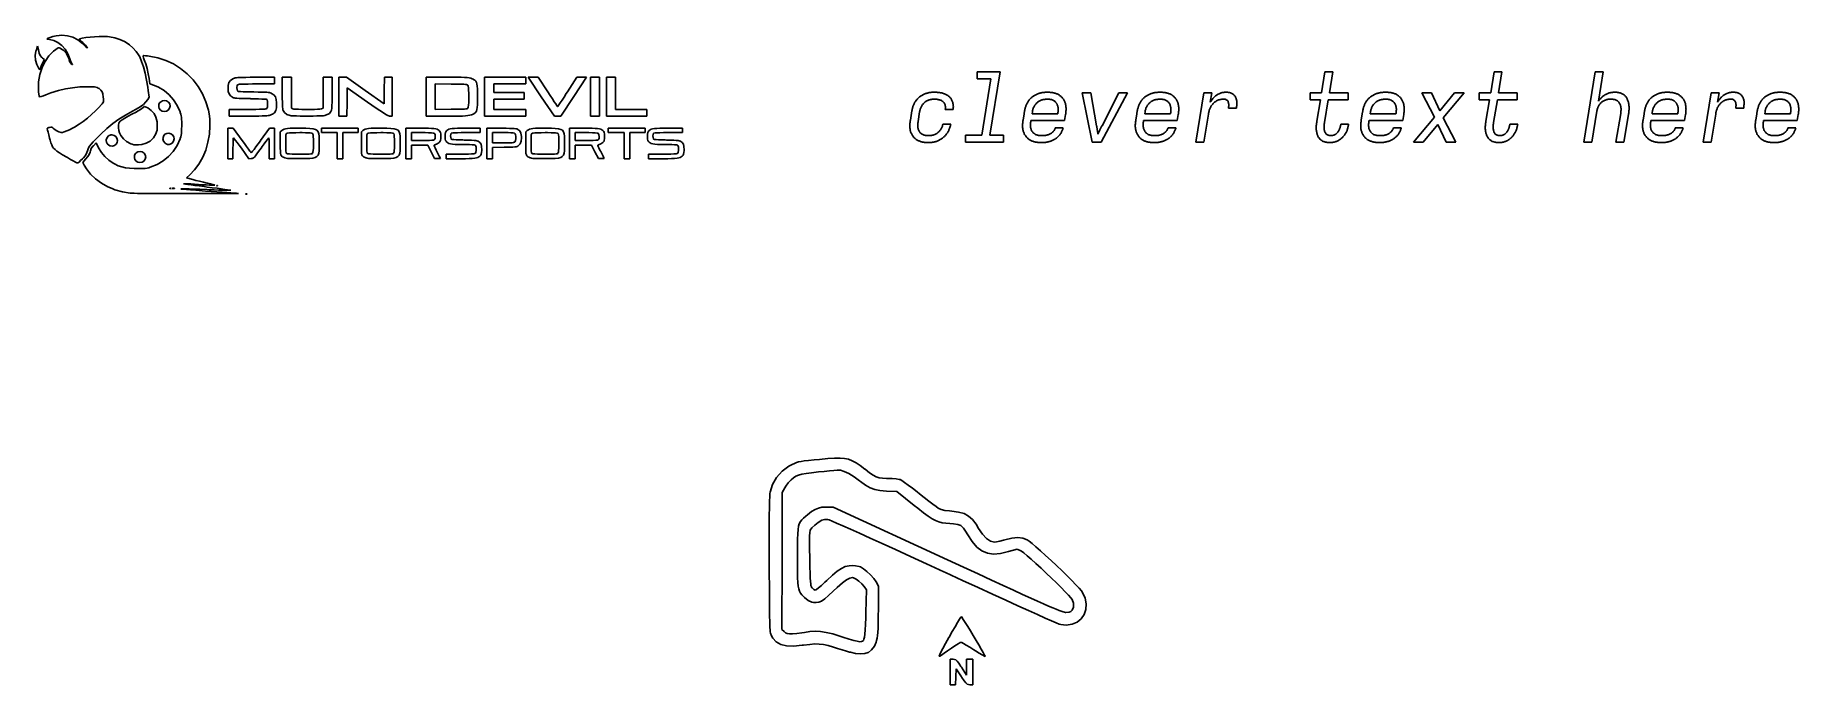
# Model space of a CAD drawing. Extents: x 75 to 206, y -127 to -79.
import ezdxf

# ---------------------------------------------------------------- set-up
doc = ezdxf.new("R2010")
doc.units = 0
doc.layers.add('BLACK', color=7, linetype='CONTINUOUS')

msp = doc.modelspace()

# ---------------------------------------------------------------- linework, layer by layer
at = {"layer": 'BLACK', "linetype": 'CONTINUOUS'}
for p, q in [((74.8685, -80.1692), (74.964, -79.9162)), ((74.964, -79.9162), (75.0167, -80.1747)), ((75.6577, -79.3739), (75.6612, -79.354)), ((75.717, -79.389), (75.6577, -79.3739)), ((75.6612, -79.354), (75.7169, -79.3216)), ((75.7169, -79.3216), (75.7252, -79.3173)), ((75.8495, -79.4067), (75.717, -79.389)), ((75.7252, -79.3173), (75.8848, -79.2527)), ((76.1596, -79.4807), (75.8495, -79.4067)), ((75.8848, -79.2527), (76.0988, -79.1916)), ((76.0988, -79.1916), (76.3373, -79.1404)), ((76.4755, -79.6338), (76.1596, -79.4807)), ((76.3052, -80.1654), (76.4237, -80.081)), ((76.3373, -79.1404), (76.5704, -79.1056)), ((76.4237, -80.081), (76.5007, -80.0405)), ((76.7622, -79.8547), (76.4755, -79.6338)), ((76.5007, -80.0405), (76.5619, -80.0371)), ((76.5619, -80.0371), (76.6331, -80.0638)), ((76.5704, -79.1056), (76.7607, -79.0936)), ((76.6331, -80.0638), (76.6531, -80.0733)), ((76.6531, -80.0733), (76.9023, -80.2364)), ((76.7607, -79.0936), (77.1874, -79.1312)), ((77.0113, -80.1355), (76.7622, -79.8547)), ((77.1874, -79.1312), (77.5823, -79.2437)), ((77.5823, -79.2437), (77.9515, -79.4338)), ((77.9515, -79.4338), (78.3011, -79.704)), ((78.0715, -79.3931), (78.0793, -79.3692)), ((78.1219, -79.458), (78.0715, -79.3931)), ((78.0793, -79.3692), (78.2858, -79.3149)), ((78.234, -79.5554), (78.1219, -79.458)), ((78.3151, -79.623), (78.234, -79.5554)), ((78.2858, -79.3149), (78.5562, -79.2682)), ((78.3011, -79.704), (78.4026, -79.8007)), ((78.5259, -79.8364), (78.3151, -79.623)), ((78.4026, -79.8007), (78.5261, -79.9213)), ((78.6812, -80.0541), (78.5259, -79.8364)), ((78.5261, -79.9213), (78.6201, -80.0093)), ((78.5562, -79.2682), (78.8703, -79.2305)), ((78.6201, -80.0093), (78.674, -80.0547)), ((78.674, -80.0547), (78.6812, -80.0541)), ((78.8703, -79.2305), (79.2079, -79.2032)), ((79.2079, -79.2032), (79.5488, -79.1877)), ((79.5488, -79.1877), (79.8727, -79.1853)), ((79.8727, -79.1853), (80.1594, -79.1975)), ((80.1594, -79.1975), (80.3223, -79.2147)), ((80.3223, -79.2147), (80.7023, -79.2918)), ((80.7023, -79.2918), (81.0791, -79.4097)), ((81.0791, -79.4097), (81.4199, -79.5575)), ((81.4199, -79.5575), (81.5529, -79.6309)), ((81.5529, -79.6309), (81.8059, -79.8103)), ((81.8059, -79.8103), (82.0577, -80.0384)), ((82.0577, -80.0384), (82.2874, -80.2927)), ((74.7861, -80.6054), (74.8312, -80.2862)), ((74.8114, -80.9395), (74.7861, -80.6054)), ((74.9045, -81.2699), (74.8114, -80.9395)), ((74.8312, -80.2862), (74.8685, -80.1692)), ((75.0627, -81.5778), (74.9045, -81.2699)), ((75.0167, -80.1747), (75.0798, -80.4185)), ((75.0798, -80.4185), (75.1619, -80.6009)), ((75.1619, -80.6009), (75.2745, -80.7444)), ((75.2297, -81.3959), (75.2043, -81.4639)), ((75.3022, -81.2258), (75.2297, -81.3959)), ((75.2745, -80.7444), (75.3347, -80.7994)), ((75.2932, -81.4998), (75.5178, -81.0399)), ((75.3745, -81.0808), (75.3022, -81.2258)), ((75.3347, -80.7994), (75.4691, -80.9125)), ((75.4691, -80.9125), (75.3745, -81.0808)), ((75.5178, -81.0399), (75.8036, -80.6352)), ((75.8036, -80.6352), (76.1491, -80.2884)), ((76.1491, -80.2884), (76.3052, -80.1654)), ((76.9023, -80.2364), (77.0991, -80.4644)), ((77.2143, -80.4679), (77.0113, -80.1355)), ((77.0991, -80.4644), (77.1923, -80.6312)), ((77.1923, -80.6312), (77.254, -80.7696)), ((77.3626, -80.844), (77.2143, -80.4679)), ((77.254, -80.7696), (77.2975, -80.8818)), ((77.2975, -80.8818), (77.3129, -80.941)), ((77.3129, -80.941), (77.3384, -81.0409)), ((77.3384, -81.0409), (77.3996, -81.1529)), ((77.3644, -80.8498), (77.3626, -80.844)), ((77.4175, -81.0068), (77.3644, -80.8498)), ((77.3996, -81.1529), (77.4737, -81.2398)), ((77.4721, -81.1378), (77.4175, -81.0068)), ((77.5167, -81.215), (77.4721, -81.1378)), ((77.4737, -81.2398), (77.5094, -81.2626)), ((77.5094, -81.2626), (77.558, -81.2769)), ((77.546, -81.2496), (77.5167, -81.215)), ((77.558, -81.2769), (77.546, -81.2496)), ((82.2874, -80.2927), (82.4741, -80.5508)), ((82.4741, -80.5508), (82.5619, -80.7088)), ((82.5619, -80.7088), (82.7018, -81.0464)), ((82.7018, -81.0464), (82.8356, -81.4546)), ((82.8176, -80.6206), (82.818, -80.6201)), ((82.8211, -80.6709), (82.8176, -80.6206)), ((82.818, -80.6201), (82.8676, -80.6148)), ((82.8518, -80.7758), (82.8211, -80.6709)), ((82.9034, -80.9131), (82.8518, -80.7758)), ((82.8676, -80.6148), (82.9819, -80.6198)), ((83.0122, -81.2179), (82.9034, -80.9131)), ((82.9819, -80.6198), (83.1419, -80.6342)), ((83.1141, -81.5763), (83.0122, -81.2179)), ((83.1419, -80.6342), (83.2679, -80.6487)), ((83.2679, -80.6487), (83.9002, -80.7689)), ((83.9002, -80.7689), (84.5039, -80.9651)), ((84.5039, -80.9651), (85.0739, -81.2324)), ((85.0739, -81.2324), (85.6049, -81.5658)), ((75.0162, -82.8879), (75.023, -82.6898)), ((75.023, -82.6898), (75.0326, -82.5752)), ((75.0326, -82.5752), (75.131, -82.0124)), ((75.1287, -81.6786), (75.0627, -81.5778)), ((75.2043, -81.4639), (75.1287, -81.6786)), ((75.131, -82.0124), (75.2932, -81.4998)), ((82.8356, -81.4546), (82.9598, -81.9201)), ((82.9598, -81.9201), (83.0708, -82.4291)), ((83.0708, -82.4291), (83.1653, -82.9681)), ((83.2012, -81.9567), (83.1141, -81.5763)), ((83.2653, -82.328), (83.2012, -81.9567)), ((83.3195, -82.7149), (83.2653, -82.328)), ((85.6049, -81.5658), (86.0917, -81.9601)), ((86.0917, -81.9601), (86.5291, -82.4104)), ((86.5291, -82.4104), (86.9118, -82.9117)), ((89.142, -82.8343), (89.2026, -82.6183)), ((89.2026, -82.6183), (89.3228, -82.4529)), ((89.3228, -82.4529), (89.4986, -82.3338)), ((89.4986, -82.3338), (89.5541, -82.3077)), ((89.5541, -82.3077), (89.6096, -82.2866)), ((89.6096, -82.2866), (89.6746, -82.2699)), ((89.6746, -82.2699), (89.7586, -82.2569)), ((89.7586, -82.2569), (89.8711, -82.2472)), ((89.8711, -82.2472), (90.0216, -82.2399)), ((90.0216, -82.2399), (90.2196, -82.2344)), ((90.2196, -82.2344), (90.4746, -82.2302)), ((90.4746, -82.2302), (90.7961, -82.2266)), ((90.7961, -82.2266), (91.1416, -82.2233)), ((91.1416, -82.2233), (92.5867, -82.2102)), ((92.5867, -82.2102), (92.5867, -82.4659)), ((92.5867, -82.4659), (92.5867, -82.7216)), ((93.1774, -83.3747), (93.1774, -82.2153)), ((93.1774, -82.2153), (93.5149, -82.2153)), ((93.5149, -82.2153), (93.8525, -82.2153)), ((93.8525, -82.2153), (93.8525, -83.3766)), ((96.2153, -83.3766), (96.2153, -82.2153)), ((96.2153, -82.2153), (96.5528, -82.2153)), ((96.5528, -82.2153), (96.8904, -82.2153)), ((96.8904, -82.2153), (96.8894, -83.3861)), ((97.3967, -83.6709), (97.3967, -82.2153)), ((97.3967, -82.2153), (97.6815, -82.2153)), ((97.6815, -82.2153), (97.9664, -82.2153)), ((97.9664, -82.2153), (99.3587, -83.2098)), ((100.762, -83.2098), (100.774, -82.2153)), ((100.774, -82.2153), (101.068, -82.2153)), ((101.068, -82.2153), (101.363, -82.2153)), ((101.363, -82.2153), (101.363, -83.6709)), ((103.894, -82.7167), (103.894, -82.2153)), ((103.894, -82.2153), (105.369, -82.2153)), ((105.369, -82.2153), (105.815, -82.2162)), ((105.815, -82.2162), (106.185, -82.2195)), ((106.185, -82.2195), (106.489, -82.226)), ((106.489, -82.226), (106.734, -82.2362)), ((106.734, -82.2362), (106.93, -82.2511)), ((106.93, -82.2511), (107.085, -82.2713)), ((107.085, -82.2713), (107.208, -82.2976)), ((107.208, -82.2976), (107.307, -82.3306)), ((107.307, -82.3306), (107.392, -82.3712)), ((107.392, -82.3712), (107.423, -82.3893)), ((107.423, -82.3893), (107.511, -82.4496)), ((107.511, -82.4496), (107.58, -82.5183)), ((107.58, -82.5183), (107.631, -82.6063)), ((107.631, -82.6063), (107.667, -82.7246)), ((108.24, -83.6709), (108.24, -82.2153)), ((108.24, -82.2153), (109.78, -82.2153)), ((109.78, -82.2153), (111.32, -82.2153)), ((111.32, -82.2153), (111.32, -82.4684)), ((111.32, -82.4684), (111.32, -82.7216)), ((112.459, -83.6709), (111.488, -82.2153)), ((111.488, -82.2153), (111.861, -82.2153)), ((111.861, -82.2153), (112.233, -82.2153)), ((112.233, -82.2153), (112.946, -83.3123)), ((114.4, -83.3123), (115.097, -82.2165)), ((115.832, -82.2153), (114.873, -83.6687)), ((115.097, -82.2165), (115.464, -82.2159)), ((115.464, -82.2159), (115.832, -82.2153)), ((116.13, -83.6709), (116.13, -82.2153)), ((116.13, -82.2153), (116.468, -82.2153)), ((116.468, -82.2153), (116.805, -82.2153)), ((116.805, -82.2153), (116.805, -83.6709)), ((117.312, -83.6709), (117.312, -82.2153)), ((117.312, -82.2153), (117.649, -82.2153)), ((117.649, -82.2153), (117.987, -82.2153)), ((117.987, -82.2153), (117.987, -83.4178)), ((144.912, -82.3312), (144.912, -81.8134)), ((144.912, -81.8134), (146.615, -81.8134)), ((145.939, -82.3312), (144.912, -82.3312)), ((145.258, -86.5322), (145.939, -82.3312)), ((146.615, -81.8134), (145.849, -86.5322)), ((170.554, -83.3766), (170.8, -81.8134)), ((170.8, -81.8134), (171.383, -81.8134)), ((171.383, -81.8134), (171.138, -83.3766)), ((183.143, -83.3766), (183.388, -81.8134)), ((183.388, -81.8134), (183.972, -81.8134)), ((183.972, -81.8134), (183.726, -83.3766)), ((190.078, -87.05), (190.929, -81.8134)), ((190.929, -81.8134), (191.52, -81.8134)), ((191.52, -81.8134), (191.176, -84.0141)), ((75.0182, -83.0985), (75.0162, -82.8879)), ((75.0277, -83.3023), (75.0182, -83.0985)), ((75.0438, -83.4798), (75.0277, -83.3023)), ((75.0654, -83.6117), (75.0438, -83.4798)), ((75.0916, -83.6787), (75.0654, -83.6117)), ((75.1327, -83.6754), (75.0916, -83.6787)), ((75.2375, -83.6468), (75.1327, -83.6754)), ((75.389, -83.5975), (75.2375, -83.6468)), ((75.5706, -83.5323), (75.389, -83.5975)), ((75.9536, -83.3951), (75.5706, -83.5323)), ((76.5179, -83.2184), (75.9536, -83.3951)), ((77.0488, -83.0877), (76.5179, -83.2184)), ((77.5667, -82.9992), (77.0488, -83.0877)), ((78.0916, -82.9489), (77.5667, -82.9992)), ((78.6436, -82.9328), (78.0916, -82.9489)), ((78.8839, -82.9337), (78.6436, -82.9328)), ((79.0696, -82.9379), (78.8839, -82.9337)), ((79.2036, -82.9475), (79.0696, -82.9379)), ((79.3028, -82.9643), (79.2036, -82.9475)), ((79.384, -82.9903), (79.3028, -82.9643)), ((79.4639, -83.0275), (79.384, -82.9903)), ((79.5445, -83.0718), (79.4639, -83.0275)), ((79.6776, -83.1733), (79.5445, -83.0718)), ((79.7654, -83.2993), (79.6776, -83.1733)), ((79.8193, -83.4695), (79.7654, -83.2993)), ((79.8504, -83.7037), (79.8193, -83.4695)), ((79.861, -83.8349), (79.8504, -83.7037)), ((79.8544, -84.0504), (79.8655, -83.9635)), ((79.8655, -83.9635), (79.861, -83.8349)), ((83.1596, -83.8807), (83.0268, -84.0644)), ((83.2675, -83.6966), (83.1596, -83.8807)), ((83.1653, -82.9681), (83.199, -83.1986)), ((83.199, -83.1986), (83.2675, -83.6966)), ((83.6698, -82.8411), (83.3195, -82.7149)), ((83.9539, -82.9605), (83.6698, -82.8411)), ((84.379, -83.2111), (83.9539, -82.9605)), ((84.1027, -84.0685), (84.2481, -83.9744)), ((84.2481, -83.9744), (84.4088, -83.9494)), ((84.7596, -83.5281), (84.379, -83.2111)), ((84.4088, -83.9494), (84.5658, -83.9855)), ((84.5658, -83.9855), (84.7, -84.0748)), ((85.0892, -83.9047), (84.7596, -83.5281)), ((85.3614, -84.3343), (85.0892, -83.9047)), ((86.9118, -82.9117), (87.2348, -83.459)), ((87.2348, -83.459), (87.4927, -84.0472)), ((89.1372, -83.1086), (89.142, -82.8343)), ((89.1595, -83.2914), (89.1372, -83.1086)), ((89.2161, -83.4676), (89.1595, -83.2914)), ((89.3152, -83.6009), (89.2161, -83.4676)), ((89.4689, -83.7131), (89.3152, -83.6009)), ((89.4841, -83.7218), (89.4689, -83.7131)), ((89.5338, -83.7451), (89.4841, -83.7218)), ((89.5954, -83.7636), (89.5338, -83.7451)), ((89.6791, -83.778), (89.5954, -83.7636)), ((89.7955, -83.7893), (89.6791, -83.778)), ((89.9547, -83.7981), (89.7955, -83.7893)), ((89.8024, -82.9615), (89.802, -83.0107)), ((89.802, -83.0107), (89.8123, -83.1424)), ((89.8124, -82.8552), (89.8024, -82.9615)), ((89.8123, -83.1424), (89.8387, -83.238)), ((89.8444, -82.7979), (89.8124, -82.8552)), ((89.8387, -83.238), (89.8553, -83.2618)), ((89.9102, -82.7627), (89.8444, -82.7979)), ((89.8553, -83.2618), (89.9149, -83.2764)), ((89.9169, -82.7607), (89.9102, -82.7627)), ((89.9149, -83.2764), (90.0533, -83.2896)), ((90.0012, -82.75), (89.9169, -82.7607)), ((90.1672, -83.8054), (89.9547, -83.7981)), ((90.1579, -82.7406), (90.0012, -82.75)), ((90.0533, -83.2896), (90.2648, -83.301)), ((90.3766, -82.7327), (90.1579, -82.7406)), ((90.4433, -83.812), (90.1672, -83.8054)), ((90.2648, -83.301), (90.5438, -83.3103)), ((90.6471, -82.7268), (90.3766, -82.7327)), ((90.7935, -83.8186), (90.4433, -83.812)), ((90.5438, -83.3103), (90.8846, -83.3174)), ((90.9592, -82.7229), (90.6471, -82.7268)), ((90.8309, -83.8193), (90.7935, -83.8186)), ((91.1376, -83.8262), (90.8309, -83.8193)), ((90.8846, -83.3174), (91.0472, -83.3197)), ((91.3026, -82.7216), (90.9592, -82.7229)), ((91.0472, -83.3197), (91.3884, -83.3241)), ((91.4165, -83.8346), (91.1376, -83.8262)), ((92.5867, -82.7216), (91.3026, -82.7216)), ((91.3884, -83.3241), (91.6564, -83.3287)), ((91.6562, -83.8441), (91.4165, -83.8346)), ((91.8455, -83.8541), (91.6562, -83.8441)), ((91.6564, -83.3287), (91.8622, -83.3345)), ((91.9731, -83.8642), (91.8455, -83.8541)), ((91.8622, -83.3345), (92.0169, -83.3424)), ((92.0277, -83.8738), (91.9731, -83.8642)), ((92.0169, -83.3424), (92.1317, -83.3534)), ((92.0505, -83.909), (92.0277, -83.8738)), ((92.0728, -84.0281), (92.0505, -83.909)), ((92.1317, -83.3534), (92.2176, -83.3682)), ((92.2176, -83.3682), (92.2858, -83.3879)), ((92.2858, -83.3879), (92.3474, -83.4134)), ((92.3474, -83.4134), (92.3838, -83.4309)), ((92.3838, -83.4309), (92.5477, -83.5392)), ((92.5477, -83.5392), (92.6601, -83.6836)), ((92.6601, -83.6836), (92.7269, -83.877)), ((92.7269, -83.877), (92.7541, -84.1322)), ((93.1775, -83.4761), (93.1774, -83.3747)), ((93.1786, -83.8138), (93.1775, -83.4761)), ((93.1817, -84.0802), (93.1786, -83.8138)), ((93.8525, -83.3766), (93.8525, -84.538)), ((96.2153, -84.538), (96.2153, -83.3766)), ((96.8883, -83.7739), (96.8843, -84.0867)), ((96.8894, -83.3861), (96.8883, -83.7739)), ((97.3967, -85.1266), (97.3967, -83.6709)), ((98.0085, -83.0126), (97.9972, -84.0696)), ((99.5269, -84.0696), (98.0085, -83.0126)), ((99.3587, -83.2098), (100.751, -84.2042)), ((100.751, -84.2042), (100.762, -83.2098)), ((101.363, -83.6709), (101.363, -85.1266)), ((103.894, -83.6709), (103.894, -82.7167)), ((103.894, -85.1266), (103.894, -83.6709)), ((105.754, -82.7297), (104.569, -82.7167)), ((104.569, -82.7167), (104.569, -83.6709)), ((104.569, -83.6709), (104.569, -84.6252)), ((105.978, -82.7322), (105.754, -82.7297)), ((106.279, -82.7364), (105.978, -82.7322)), ((106.511, -82.7412), (106.279, -82.7364)), ((106.684, -82.7473), (106.511, -82.7412)), ((106.807, -82.7556), (106.684, -82.7473)), ((106.891, -82.7667), (106.807, -82.7556)), ((106.944, -82.7815), (106.891, -82.7667)), ((106.977, -82.8005), (106.944, -82.7815)), ((106.999, -82.8246), (106.977, -82.8005)), ((107.018, -82.8753), (106.999, -82.8246)), ((107.037, -83.0034), (107.018, -82.8753)), ((107.052, -83.1853), (107.037, -83.0034)), ((107.061, -83.4039), (107.052, -83.1853)), ((107.054, -84.1065), (107.062, -83.8817)), ((107.064, -83.6418), (107.061, -83.4039)), ((107.062, -83.8817), (107.064, -83.6418)), ((107.667, -82.7246), (107.691, -82.8843)), ((107.691, -82.8843), (107.705, -83.0962)), ((107.705, -83.0962), (107.711, -83.3713)), ((107.711, -83.3713), (107.713, -83.692)), ((107.713, -83.692), (107.711, -84.0256)), ((108.24, -85.1266), (108.24, -83.6709)), ((110.118, -82.7216), (108.915, -82.7216)), ((108.915, -82.7216), (108.915, -83.038)), ((108.915, -83.038), (108.915, -83.3545)), ((108.915, -83.3545), (110.054, -83.3545)), ((110.054, -83.8608), (108.915, -83.8608)), ((108.915, -83.8608), (108.915, -84.2405)), ((110.054, -83.3545), (111.194, -83.3545)), ((111.194, -83.8608), (110.054, -83.8608)), ((111.32, -82.7216), (110.118, -82.7216)), ((111.194, -83.3545), (111.194, -83.6076)), ((111.194, -83.6076), (111.194, -83.8608)), ((113.431, -85.1266), (112.459, -83.6709)), ((112.946, -83.3123), (113.123, -83.583)), ((113.123, -83.583), (113.285, -83.8294)), ((113.285, -83.8294), (113.427, -84.0429)), ((113.876, -84.1259), (114.005, -83.9292)), ((114.873, -83.6687), (113.915, -85.122)), ((114.005, -83.9292), (114.155, -83.6956)), ((114.155, -83.6956), (114.323, -83.4337)), ((114.323, -83.4337), (114.4, -83.3123)), ((116.13, -85.1266), (116.13, -83.6709)), ((116.805, -83.6709), (116.805, -85.1266)), ((117.312, -85.1266), (117.312, -83.6709)), ((117.987, -83.4178), (117.987, -84.6203)), ((140.308, -84.0337), (140.337, -83.9921)), ((140.337, -83.9921), (140.367, -83.9514)), ((140.367, -83.9514), (140.399, -83.9116)), ((140.399, -83.9116), (140.432, -83.8729)), ((140.432, -83.8729), (140.467, -83.8352)), ((140.467, -83.8352), (140.502, -83.7984)), ((140.502, -83.7984), (140.539, -83.7626)), ((140.539, -83.7626), (140.578, -83.7279)), ((140.578, -83.7279), (140.617, -83.6941)), ((140.617, -83.6941), (140.658, -83.6617)), ((140.658, -83.6617), (140.7, -83.6309)), ((140.7, -83.6309), (140.743, -83.6018)), ((140.743, -83.6018), (140.786, -83.5744)), ((140.786, -83.5744), (140.83, -83.5487)), ((140.83, -83.5487), (140.875, -83.5247)), ((140.875, -83.5247), (140.92, -83.5023)), ((140.92, -83.5023), (140.967, -83.4816)), ((140.967, -83.4816), (141.013, -83.4622)), ((141.013, -83.4622), (141.06, -83.4444)), ((141.06, -83.4444), (141.108, -83.428)), ((141.125, -84.006), (141.082, -84.034)), ((141.108, -83.428), (141.155, -83.4132)), ((141.169, -83.9802), (141.125, -84.006)), ((141.155, -83.4132), (141.203, -83.3999)), ((141.216, -83.9567), (141.169, -83.9802)), ((141.203, -83.3999), (141.25, -83.3882)), ((141.232, -83.9493), (141.216, -83.9567)), ((141.279, -83.9292), (141.232, -83.9493)), ((141.25, -83.3882), (141.298, -83.378)), ((141.327, -83.9118), (141.279, -83.9292)), ((141.298, -83.378), (141.346, -83.3693)), ((141.376, -83.8971), (141.327, -83.9118)), ((141.346, -83.3693), (141.407, -83.3601)), ((141.424, -83.8852), (141.376, -83.8971)), ((141.407, -83.3601), (141.467, -83.3525)), ((141.472, -83.8761), (141.424, -83.8852)), ((141.467, -83.3525), (141.527, -83.3465)), ((141.513, -83.8701), (141.472, -83.8761)), ((141.562, -83.8642), (141.513, -83.8701)), ((141.527, -83.3465), (141.587, -83.342)), ((141.618, -83.8593), (141.562, -83.8642)), ((141.587, -83.342), (141.646, -83.339)), ((141.674, -83.8563), (141.618, -83.8593)), ((141.646, -83.339), (141.706, -83.3376)), ((141.73, -83.8553), (141.674, -83.8563)), ((141.706, -83.3376), (141.73, -83.3375)), ((141.73, -83.3375), (141.789, -83.3381)), ((141.751, -83.8555), (141.73, -83.8553)), ((141.803, -83.8571), (141.751, -83.8555)), ((141.789, -83.3381), (141.848, -83.34)), ((141.856, -83.8606), (141.803, -83.8571)), ((141.848, -83.34), (141.907, -83.3431)), ((141.908, -83.866), (141.856, -83.8606)), ((141.907, -83.3431), (141.967, -83.3475)), ((141.96, -83.8732), (141.908, -83.866)), ((142.012, -83.8823), (141.96, -83.8732)), ((141.967, -83.3475), (142.026, -83.3532)), ((142.063, -83.8932), (142.012, -83.8823)), ((142.026, -83.3532), (142.085, -83.36)), ((142.114, -83.9065), (142.063, -83.8932)), ((142.085, -83.36), (142.109, -83.3632)), ((142.109, -83.3632), (142.168, -83.3718)), ((142.163, -83.9229), (142.114, -83.9065)), ((142.209, -83.9423), (142.163, -83.9229)), ((142.168, -83.3718), (142.225, -83.3826)), ((142.253, -83.9648), (142.209, -83.9423)), ((142.225, -83.3826), (142.282, -83.3954)), ((142.303, -83.9958), (142.253, -83.9648)), ((142.282, -83.3954), (142.338, -83.4104)), ((142.349, -84.0312), (142.303, -83.9958)), ((142.338, -83.4104), (142.393, -83.4274)), ((142.393, -83.4274), (142.446, -83.4465)), ((142.446, -83.4465), (142.468, -83.4547)), ((142.468, -83.4547), (142.52, -83.4768)), ((142.52, -83.4768), (142.571, -83.5009)), ((142.571, -83.5009), (142.621, -83.5271)), ((142.621, -83.5271), (142.67, -83.5554)), ((142.67, -83.5554), (142.717, -83.5858)), ((142.717, -83.5858), (142.763, -83.6182)), ((142.763, -83.6182), (142.781, -83.6318)), ((142.781, -83.6318), (142.825, -83.667)), ((142.825, -83.667), (142.866, -83.7048)), ((142.866, -83.7048), (142.903, -83.745)), ((142.903, -83.745), (142.938, -83.7877)), ((142.938, -83.7877), (142.97, -83.833)), ((142.97, -83.833), (142.999, -83.8807)), ((142.999, -83.8807), (143.01, -83.9005)), ((143.01, -83.9005), (143.035, -83.9508)), ((143.035, -83.9508), (143.057, -84.0026)), ((143.057, -84.0026), (143.076, -84.0558)), ((148.7, -84.0309), (148.729, -83.9884)), ((148.729, -83.9884), (148.759, -83.9469)), ((148.759, -83.9469), (148.791, -83.9066)), ((148.791, -83.9066), (148.825, -83.8675)), ((148.825, -83.8675), (148.86, -83.8297)), ((148.86, -83.8297), (148.896, -83.793)), ((148.896, -83.793), (148.934, -83.7576)), ((148.934, -83.7576), (148.973, -83.7234)), ((148.973, -83.7234), (149.013, -83.6904)), ((149.013, -83.6904), (149.055, -83.6589)), ((149.055, -83.6589), (149.098, -83.6288)), ((149.098, -83.6288), (149.141, -83.6004)), ((149.141, -83.6004), (149.185, -83.5735)), ((149.185, -83.5735), (149.23, -83.5482)), ((149.23, -83.5482), (149.275, -83.5244)), ((149.275, -83.5244), (149.322, -83.5022)), ((149.322, -83.5022), (149.369, -83.4816)), ((149.369, -83.4816), (149.416, -83.4622)), ((149.416, -83.4622), (149.464, -83.4444)), ((149.464, -83.4444), (149.512, -83.428)), ((149.524, -84.0098), (149.48, -84.0372)), ((149.512, -83.428), (149.56, -83.4132)), ((149.569, -83.9846), (149.524, -84.0098)), ((149.56, -83.4132), (149.608, -83.3999)), ((149.615, -83.9615), (149.569, -83.9846)), ((149.608, -83.3999), (149.656, -83.3882)), ((149.631, -83.9544), (149.615, -83.9615)), ((149.679, -83.9345), (149.631, -83.9544)), ((149.656, -83.3882), (149.704, -83.378)), ((149.727, -83.917), (149.679, -83.9345)), ((149.704, -83.378), (149.752, -83.3693)), ((149.775, -83.9021), (149.727, -83.917)), ((149.752, -83.3693), (149.801, -83.3618)), ((149.823, -83.8897), (149.775, -83.9021)), ((149.801, -83.3618), (149.861, -83.3539)), ((149.872, -83.8797), (149.823, -83.8897)), ((149.861, -83.3539), (149.921, -83.3476)), ((149.888, -83.8768), (149.872, -83.8797)), ((149.937, -83.869), (149.888, -83.8768)), ((149.921, -83.3476), (149.981, -83.3427)), ((149.987, -83.863), (149.937, -83.869)), ((149.981, -83.3427), (150.041, -83.3395)), ((150.036, -83.8587), (149.987, -83.863)), ((150.086, -83.8562), (150.036, -83.8587)), ((150.041, -83.3395), (150.1, -83.3378)), ((150.136, -83.8553), (150.086, -83.8562)), ((150.1, -83.3378), (150.136, -83.3375)), ((150.136, -83.3375), (150.192, -83.3381)), ((150.152, -83.8554), (150.136, -83.8553)), ((150.203, -83.8571), (150.152, -83.8554)), ((150.192, -83.3381), (150.248, -83.34)), ((150.253, -83.8607), (150.203, -83.8571)), ((150.248, -83.34), (150.303, -83.343)), ((150.303, -83.8663), (150.253, -83.8607)), ((150.303, -83.343), (150.358, -83.3473)), ((150.353, -83.8738), (150.303, -83.8663)), ((150.403, -83.8834), (150.353, -83.8738)), ((150.358, -83.3473), (150.412, -83.3528)), ((150.444, -83.8928), (150.403, -83.8834)), ((150.412, -83.3528), (150.466, -83.3595)), ((150.491, -83.9068), (150.444, -83.8928)), ((150.466, -83.3595), (150.519, -83.3674)), ((150.544, -83.9268), (150.491, -83.9068)), ((150.519, -83.3674), (150.572, -83.3766)), ((150.593, -83.9507), (150.544, -83.9268)), ((150.572, -83.3766), (150.624, -83.3871)), ((150.639, -83.9786), (150.593, -83.9507)), ((150.624, -83.3871), (150.675, -83.3996)), ((150.664, -83.9964), (150.639, -83.9786)), ((150.705, -84.0303), (150.664, -83.9964)), ((150.675, -83.3996), (150.726, -83.4143)), ((150.726, -83.4143), (150.775, -83.4309)), ((150.775, -83.4309), (150.823, -83.4497)), ((150.823, -83.4497), (150.871, -83.4705)), ((150.871, -83.4705), (150.917, -83.4933)), ((150.917, -83.4933), (150.962, -83.5182)), ((150.962, -83.5182), (151.006, -83.5451)), ((151.006, -83.5451), (151.049, -83.5737)), ((151.049, -83.5737), (151.09, -83.604)), ((151.09, -83.604), (151.129, -83.6361)), ((151.129, -83.6361), (151.167, -83.6699)), ((151.167, -83.6699), (151.203, -83.7056)), ((151.203, -83.7056), (151.238, -83.7429)), ((151.238, -83.7429), (151.271, -83.782)), ((151.271, -83.782), (151.303, -83.8226)), ((151.303, -83.8226), (151.332, -83.8645)), ((151.332, -83.8645), (151.359, -83.9075)), ((151.359, -83.9075), (151.384, -83.9518)), ((151.384, -83.9518), (151.407, -83.9973)), ((151.407, -83.9973), (151.427, -84.044)), ((153.467, -87.05), (152.721, -83.3766)), ((152.721, -83.3766), (153.362, -83.3766)), ((153.362, -83.3766), (153.798, -85.8337)), ((156.098, -83.3766), (154.142, -87.05)), ((154.206, -85.8337), (155.458, -83.3766)), ((155.458, -83.3766), (156.098, -83.3766)), ((157.092, -84.0309), (157.121, -83.9884)), ((157.121, -83.9884), (157.152, -83.9469)), ((157.152, -83.9469), (157.184, -83.9066)), ((157.184, -83.9066), (157.217, -83.8675)), ((157.217, -83.8675), (157.252, -83.8297)), ((157.252, -83.8297), (157.288, -83.793)), ((157.288, -83.793), (157.326, -83.7576)), ((157.326, -83.7576), (157.365, -83.7234)), ((157.365, -83.7234), (157.405, -83.6904)), ((157.405, -83.6904), (157.447, -83.6589)), ((157.447, -83.6589), (157.49, -83.6288)), ((157.49, -83.6288), (157.533, -83.6004)), ((157.533, -83.6004), (157.577, -83.5735)), ((157.577, -83.5735), (157.622, -83.5482)), ((157.622, -83.5482), (157.668, -83.5244)), ((157.668, -83.5244), (157.714, -83.5022)), ((157.714, -83.5022), (157.761, -83.4816)), ((157.761, -83.4816), (157.808, -83.4622)), ((157.808, -83.4622), (157.856, -83.4444)), ((157.856, -83.4444), (157.904, -83.428)), ((157.916, -84.0098), (157.872, -84.0372)), ((157.904, -83.428), (157.952, -83.4132)), ((157.961, -83.9846), (157.916, -84.0098)), ((157.952, -83.4132), (158, -83.3999)), ((158.008, -83.9615), (157.961, -83.9846)), ((158, -83.3999), (158.048, -83.3882)), ((158.023, -83.9544), (158.008, -83.9615)), ((158.071, -83.9345), (158.023, -83.9544)), ((158.048, -83.3882), (158.096, -83.378)), ((158.119, -83.917), (158.071, -83.9345)), ((158.096, -83.378), (158.144, -83.3693)), ((158.167, -83.9021), (158.119, -83.917)), ((158.144, -83.3693), (158.193, -83.3618)), ((158.215, -83.8897), (158.167, -83.9021)), ((158.193, -83.3618), (158.253, -83.3539)), ((158.264, -83.8797), (158.215, -83.8897)), ((158.253, -83.3539), (158.313, -83.3476)), ((158.28, -83.8768), (158.264, -83.8797)), ((158.329, -83.869), (158.28, -83.8768)), ((158.313, -83.3476), (158.373, -83.3427)), ((158.379, -83.863), (158.329, -83.869)), ((158.373, -83.3427), (158.433, -83.3395)), ((158.428, -83.8587), (158.379, -83.863)), ((158.478, -83.8562), (158.428, -83.8587)), ((158.433, -83.3395), (158.492, -83.3378)), ((158.528, -83.8553), (158.478, -83.8562)), ((158.492, -83.3378), (158.528, -83.3375)), ((158.528, -83.3375), (158.584, -83.3381)), ((158.545, -83.8554), (158.528, -83.8553)), ((158.595, -83.8571), (158.545, -83.8554)), ((158.584, -83.3381), (158.64, -83.34)), ((158.645, -83.8607), (158.595, -83.8571)), ((158.64, -83.34), (158.695, -83.343)), ((158.695, -83.8663), (158.645, -83.8607)), ((158.695, -83.343), (158.75, -83.3473)), ((158.745, -83.8738), (158.695, -83.8663)), ((158.795, -83.8834), (158.745, -83.8738)), ((158.75, -83.3473), (158.804, -83.3528)), ((158.836, -83.8928), (158.795, -83.8834)), ((158.804, -83.3528), (158.858, -83.3595)), ((158.884, -83.9068), (158.836, -83.8928)), ((158.858, -83.3595), (158.911, -83.3674)), ((158.936, -83.9268), (158.884, -83.9068)), ((158.911, -83.3674), (158.964, -83.3766)), ((158.985, -83.9507), (158.936, -83.9268)), ((158.964, -83.3766), (159.016, -83.3871)), ((159.031, -83.9786), (158.985, -83.9507)), ((159.016, -83.3871), (159.067, -83.3996)), ((159.056, -83.9964), (159.031, -83.9786)), ((159.098, -84.0303), (159.056, -83.9964)), ((159.067, -83.3996), (159.118, -83.4143)), ((159.118, -83.4143), (159.167, -83.4309)), ((159.167, -83.4309), (159.215, -83.4497)), ((159.215, -83.4497), (159.263, -83.4705)), ((159.263, -83.4705), (159.309, -83.4933)), ((159.309, -83.4933), (159.355, -83.5182)), ((159.355, -83.5182), (159.399, -83.5451)), ((159.399, -83.5451), (159.441, -83.5737)), ((159.441, -83.5737), (159.482, -83.604)), ((159.482, -83.604), (159.522, -83.6361)), ((159.522, -83.6361), (159.559, -83.6699)), ((159.559, -83.6699), (159.596, -83.7056)), ((159.596, -83.7056), (159.63, -83.7429)), ((159.63, -83.7429), (159.663, -83.782)), ((159.663, -83.782), (159.695, -83.8226)), ((159.695, -83.8226), (159.724, -83.8645)), ((159.724, -83.8645), (159.752, -83.9075)), ((159.752, -83.9075), (159.776, -83.9518)), ((159.776, -83.9518), (159.799, -83.9973)), ((159.799, -83.9973), (159.82, -84.044)), ((161.191, -87.05), (161.796, -83.3766)), ((161.796, -83.3766), (162.387, -83.3766)), ((162.387, -83.3766), (162.267, -84.0898)), ((162.296, -84.0398), (162.327, -83.9907)), ((162.327, -83.9907), (162.36, -83.9424)), ((162.36, -83.9424), (162.394, -83.895)), ((162.394, -83.895), (162.43, -83.8483)), ((162.43, -83.8483), (162.467, -83.8026)), ((162.467, -83.8026), (162.482, -83.7845)), ((162.482, -83.7845), (162.521, -83.7404)), ((162.521, -83.7404), (162.562, -83.6982)), ((162.562, -83.6982), (162.605, -83.658)), ((162.605, -83.658), (162.65, -83.6196)), ((162.668, -84.0197), (162.621, -84.0523)), ((162.65, -83.6196), (162.696, -83.5832)), ((162.717, -83.9896), (162.668, -84.0197)), ((162.696, -83.5832), (162.743, -83.5486)), ((162.733, -83.9801), (162.717, -83.9896)), ((162.784, -83.9537), (162.733, -83.9801)), ((162.743, -83.5486), (162.763, -83.5353)), ((162.763, -83.5353), (162.813, -83.5036)), ((162.835, -83.9308), (162.784, -83.9537)), ((162.813, -83.5036), (162.864, -83.4749)), ((162.887, -83.9115), (162.835, -83.9308)), ((162.864, -83.4749), (162.916, -83.4492)), ((162.939, -83.8957), (162.887, -83.9115)), ((162.916, -83.4492), (162.968, -83.4264)), ((162.991, -83.8834), (162.939, -83.8957)), ((162.968, -83.4264), (163.021, -83.4066)), ((163.009, -83.88), (162.991, -83.8834)), ((163.062, -83.8711), (163.009, -83.88)), ((163.021, -83.4066), (163.076, -83.3898)), ((163.115, -83.8642), (163.062, -83.8711)), ((163.076, -83.3898), (163.098, -83.3839)), ((163.098, -83.3839), (163.152, -83.3705)), ((163.168, -83.8593), (163.115, -83.8642)), ((163.152, -83.3705), (163.207, -83.3594)), ((163.221, -83.8563), (163.168, -83.8593)), ((163.207, -83.3594), (163.262, -83.3506)), ((163.273, -83.8553), (163.221, -83.8563)), ((163.262, -83.3506), (163.317, -83.344)), ((163.321, -83.8577), (163.273, -83.8553)), ((163.317, -83.344), (163.372, -83.3397)), ((163.371, -83.8658), (163.321, -83.8577)), ((163.42, -83.8797), (163.371, -83.8658)), ((163.372, -83.3397), (163.427, -83.3377)), ((163.454, -83.8938), (163.42, -83.8797)), ((163.427, -83.3377), (163.449, -83.3375)), ((163.449, -83.3375), (163.504, -83.3388)), ((163.498, -83.9217), (163.454, -83.8938)), ((163.536, -83.9579), (163.498, -83.9217)), ((163.504, -83.3388), (163.559, -83.3425)), ((163.56, -83.9889), (163.536, -83.9579)), ((163.559, -83.3425), (163.612, -83.3487)), ((163.587, -84.0347), (163.56, -83.9889)), ((163.612, -83.3487), (163.665, -83.3574)), ((163.665, -83.3574), (163.717, -83.3686)), ((163.717, -83.3686), (163.734, -83.3729)), ((163.734, -83.3729), (163.784, -83.3875)), ((163.784, -83.3875), (163.831, -83.4056)), ((163.831, -83.4056), (163.876, -83.4272)), ((163.876, -83.4272), (163.919, -83.4524)), ((163.919, -83.4524), (163.959, -83.481)), ((163.959, -83.481), (163.972, -83.4914)), ((163.972, -83.4914), (164.009, -83.5244)), ((164.009, -83.5244), (164.044, -83.5601)), ((164.044, -83.5601), (164.076, -83.5985)), ((164.076, -83.5985), (164.106, -83.6398)), ((164.106, -83.6398), (164.133, -83.6837)), ((164.133, -83.6837), (164.142, -83.699)), ((164.142, -83.699), (164.165, -83.7458)), ((164.165, -83.7458), (164.186, -83.7939)), ((164.186, -83.7939), (164.203, -83.8432)), ((164.203, -83.8432), (164.216, -83.8936)), ((164.216, -83.8936), (164.227, -83.9453)), ((164.227, -83.9453), (164.23, -83.9628)), ((164.23, -83.9628), (164.236, -84.0156)), ((164.236, -84.0156), (164.241, -84.0686)), ((169.696, -83.8944), (169.696, -83.3766)), ((169.696, -83.3766), (170.554, -83.3766)), ((170.47, -83.8944), (169.696, -83.8944)), ((170.203, -85.5064), (170.47, -83.8944)), ((171.054, -83.8944), (170.772, -85.5943)), ((172.53, -83.8944), (171.054, -83.8944)), ((171.138, -83.3766), (172.53, -83.3766)), ((172.53, -83.3766), (172.53, -83.8944)), ((173.876, -84.0309), (173.905, -83.9884)), ((173.905, -83.9884), (173.936, -83.9469)), ((173.936, -83.9469), (173.968, -83.9066)), ((173.968, -83.9066), (174.001, -83.8675)), ((174.001, -83.8675), (174.036, -83.8297)), ((174.036, -83.8297), (174.073, -83.793)), ((174.073, -83.793), (174.11, -83.7576)), ((174.11, -83.7576), (174.149, -83.7234)), ((174.149, -83.7234), (174.19, -83.6904)), ((174.19, -83.6904), (174.232, -83.6589)), ((174.232, -83.6589), (174.274, -83.6288)), ((174.274, -83.6288), (174.318, -83.6004)), ((174.318, -83.6004), (174.362, -83.5735)), ((174.362, -83.5735), (174.406, -83.5482)), ((174.406, -83.5482), (174.452, -83.5244)), ((174.452, -83.5244), (174.498, -83.5022)), ((174.498, -83.5022), (174.545, -83.4816)), ((174.545, -83.4816), (174.593, -83.4622)), ((174.593, -83.4622), (174.641, -83.4444)), ((174.641, -83.4444), (174.688, -83.428)), ((174.7, -84.0098), (174.657, -84.0372)), ((174.688, -83.428), (174.736, -83.4132)), ((174.745, -83.9846), (174.7, -84.0098)), ((174.736, -83.4132), (174.784, -83.3999)), ((174.792, -83.9615), (174.745, -83.9846)), ((174.784, -83.3999), (174.832, -83.3882)), ((174.808, -83.9544), (174.792, -83.9615)), ((174.856, -83.9345), (174.808, -83.9544)), ((174.832, -83.3882), (174.88, -83.378)), ((174.903, -83.917), (174.856, -83.9345)), ((174.88, -83.378), (174.929, -83.3693)), ((174.952, -83.9021), (174.903, -83.917)), ((174.929, -83.3693), (174.977, -83.3618)), ((175, -83.8897), (174.952, -83.9021)), ((174.977, -83.3618), (175.037, -83.3539)), ((175.048, -83.8797), (175, -83.8897)), ((175.037, -83.3539), (175.098, -83.3476)), ((175.065, -83.8768), (175.048, -83.8797)), ((175.114, -83.869), (175.065, -83.8768)), ((175.098, -83.3476), (175.158, -83.3427)), ((175.163, -83.863), (175.114, -83.869)), ((175.158, -83.3427), (175.217, -83.3395)), ((175.213, -83.8587), (175.163, -83.863)), ((175.262, -83.8562), (175.213, -83.8587)), ((175.217, -83.3395), (175.277, -83.3378)), ((175.312, -83.8553), (175.262, -83.8562)), ((175.277, -83.3378), (175.312, -83.3375)), ((175.312, -83.3375), (175.368, -83.3381)), ((175.329, -83.8554), (175.312, -83.8553)), ((175.379, -83.8571), (175.329, -83.8554)), ((175.368, -83.3381), (175.424, -83.34)), ((175.429, -83.8607), (175.379, -83.8571)), ((175.424, -83.34), (175.479, -83.343)), ((175.48, -83.8663), (175.429, -83.8607)), ((175.479, -83.343), (175.534, -83.3473)), ((175.53, -83.8738), (175.48, -83.8663)), ((175.58, -83.8834), (175.53, -83.8738)), ((175.534, -83.3473), (175.588, -83.3528)), ((175.621, -83.8928), (175.58, -83.8834)), ((175.588, -83.3528), (175.642, -83.3595)), ((175.668, -83.9068), (175.621, -83.8928)), ((175.642, -83.3595), (175.695, -83.3674)), ((175.72, -83.9268), (175.668, -83.9068)), ((175.695, -83.3674), (175.748, -83.3766)), ((175.769, -83.9507), (175.72, -83.9268)), ((175.748, -83.3766), (175.8, -83.3871)), ((175.815, -83.9786), (175.769, -83.9507)), ((175.8, -83.3871), (175.852, -83.3996)), ((175.84, -83.9964), (175.815, -83.9786)), ((175.882, -84.0303), (175.84, -83.9964)), ((175.852, -83.3996), (175.902, -83.4143)), ((175.902, -83.4143), (175.951, -83.4309)), ((175.951, -83.4309), (176, -83.4497)), ((176, -83.4497), (176.047, -83.4705)), ((176.047, -83.4705), (176.093, -83.4933)), ((176.093, -83.4933), (176.139, -83.5182)), ((176.139, -83.5182), (176.183, -83.5451)), ((176.183, -83.5451), (176.225, -83.5737)), ((176.225, -83.5737), (176.266, -83.604)), ((176.266, -83.604), (176.306, -83.6361)), ((176.306, -83.6361), (176.344, -83.6699)), ((176.344, -83.6699), (176.38, -83.7056)), ((176.38, -83.7056), (176.415, -83.7429)), ((176.415, -83.7429), (176.448, -83.782)), ((176.448, -83.782), (176.479, -83.8226)), ((176.479, -83.8226), (176.509, -83.8645)), ((176.509, -83.8645), (176.536, -83.9075)), ((176.536, -83.9075), (176.561, -83.9518)), ((176.561, -83.9518), (176.584, -83.9973)), ((176.584, -83.9973), (176.604, -84.044)), ((178.953, -85.2035), (178.011, -83.3766)), ((178.011, -83.3766), (178.728, -83.3766)), ((178.728, -83.3766), (179.354, -84.7285)), ((179.354, -84.7285), (180.445, -83.3766)), ((181.162, -83.3766), (179.607, -85.2585)), ((180.445, -83.3766), (181.162, -83.3766)), ((182.284, -83.8944), (182.284, -83.3766)), ((182.284, -83.3766), (183.143, -83.3766)), ((183.058, -83.8944), (182.284, -83.8944)), ((182.791, -85.5064), (183.058, -83.8944)), ((183.642, -83.8944), (183.36, -85.5943)), ((185.118, -83.8944), (183.642, -83.8944)), ((183.726, -83.3766), (185.118, -83.3766)), ((185.118, -83.3766), (185.118, -83.8944)), ((191.176, -84.0141), (191.205, -83.9651)), ((191.205, -83.9651), (191.237, -83.9173)), ((191.237, -83.9173), (191.271, -83.8709)), ((191.271, -83.8709), (191.308, -83.8256)), ((191.308, -83.8256), (191.346, -83.7817)), ((191.346, -83.7817), (191.387, -83.7389)), ((191.387, -83.7389), (191.404, -83.7222)), ((191.404, -83.7222), (191.447, -83.6817)), ((191.447, -83.6817), (191.492, -83.6433)), ((191.509, -84.0045), (191.462, -84.036)), ((191.492, -83.6433), (191.538, -83.6071)), ((191.558, -83.9764), (191.509, -84.0045)), ((191.538, -83.6071), (191.585, -83.573)), ((191.608, -83.9518), (191.558, -83.9764)), ((191.585, -83.573), (191.633, -83.541)), ((191.637, -83.9388), (191.608, -83.9518)), ((191.633, -83.541), (191.682, -83.5112)), ((191.689, -83.9183), (191.637, -83.9388)), ((191.682, -83.5112), (191.702, -83.4999)), ((191.741, -83.9006), (191.689, -83.9183)), ((191.702, -83.4999), (191.753, -83.473)), ((191.794, -83.8857), (191.741, -83.9006)), ((191.753, -83.473), (191.805, -83.4488)), ((191.847, -83.8736), (191.794, -83.8857)), ((191.805, -83.4488), (191.857, -83.4273)), ((191.878, -83.8679), (191.847, -83.8736)), ((191.857, -83.4273), (191.91, -83.4084)), ((191.932, -83.8597), (191.878, -83.8679)), ((191.91, -83.4084), (191.964, -83.3923)), ((191.985, -83.8539), (191.932, -83.8597)), ((191.964, -83.3923), (192.018, -83.3788)), ((192.038, -83.8504), (191.985, -83.8539)), ((192.018, -83.3788), (192.04, -83.3741)), ((192.09, -83.8492), (192.038, -83.8504)), ((192.04, -83.3741), (192.095, -83.3636)), ((192.14, -83.8503), (192.09, -83.8492)), ((192.095, -83.3636), (192.15, -83.3548)), ((192.189, -83.8537), (192.14, -83.8503)), ((192.15, -83.3548), (192.205, -83.3478)), ((192.238, -83.8592), (192.189, -83.8537)), ((192.205, -83.3478), (192.26, -83.3427)), ((192.294, -83.8686), (192.238, -83.8592)), ((192.26, -83.3427), (192.315, -83.3393)), ((192.349, -83.8809), (192.294, -83.8686)), ((192.315, -83.3393), (192.37, -83.3377)), ((192.381, -83.8896), (192.349, -83.8809)), ((192.37, -83.3377), (192.392, -83.3375)), ((192.433, -83.9078), (192.381, -83.8896)), ((192.392, -83.3375), (192.441, -83.3383)), ((192.483, -83.9302), (192.433, -83.9078)), ((192.441, -83.3383), (192.49, -83.3408)), ((192.531, -83.9566), (192.483, -83.9302)), ((192.49, -83.3408), (192.539, -83.3449)), ((192.575, -83.9872), (192.531, -83.9566)), ((192.539, -83.3449), (192.588, -83.3506)), ((192.599, -84.0061), (192.575, -83.9872)), ((192.588, -83.3506), (192.648, -83.3601)), ((192.639, -84.0418), (192.599, -84.0061)), ((192.648, -83.3601), (192.708, -83.3722)), ((192.708, -83.3722), (192.755, -83.3837)), ((192.755, -83.3837), (192.779, -83.39)), ((192.779, -83.39), (192.826, -83.4043)), ((192.826, -83.4043), (192.882, -83.4252)), ((192.882, -83.4252), (192.935, -83.4495)), ((192.935, -83.4495), (192.985, -83.4773)), ((192.985, -83.4773), (193.033, -83.5086)), ((193.033, -83.5086), (193.077, -83.5434)), ((193.077, -83.5434), (193.103, -83.5659)), ((193.103, -83.5659), (193.143, -83.6056)), ((193.143, -83.6056), (193.181, -83.6477)), ((193.181, -83.6477), (193.216, -83.6922)), ((193.216, -83.6922), (193.248, -83.7391)), ((193.248, -83.7391), (193.278, -83.7884)), ((193.278, -83.7884), (193.304, -83.8401)), ((193.304, -83.8401), (193.314, -83.8614)), ((193.314, -83.8614), (193.337, -83.9157)), ((193.337, -83.9157), (193.358, -83.9708)), ((193.358, -83.9708), (193.376, -84.0269)), ((194.857, -84.0309), (194.886, -83.9884)), ((194.886, -83.9884), (194.916, -83.9469)), ((194.916, -83.9469), (194.948, -83.9066)), ((194.948, -83.9066), (194.982, -83.8675)), ((194.982, -83.8675), (195.017, -83.8297)), ((195.017, -83.8297), (195.053, -83.793)), ((195.053, -83.793), (195.091, -83.7576)), ((195.091, -83.7576), (195.13, -83.7234)), ((195.13, -83.7234), (195.17, -83.6904)), ((195.17, -83.6904), (195.212, -83.6589)), ((195.212, -83.6589), (195.255, -83.6288)), ((195.255, -83.6288), (195.298, -83.6004)), ((195.298, -83.6004), (195.342, -83.5735)), ((195.342, -83.5735), (195.387, -83.5482)), ((195.387, -83.5482), (195.432, -83.5244)), ((195.432, -83.5244), (195.479, -83.5022)), ((195.479, -83.5022), (195.526, -83.4816)), ((195.526, -83.4816), (195.573, -83.4622)), ((195.573, -83.4622), (195.621, -83.4444)), ((195.621, -83.4444), (195.669, -83.428)), ((195.681, -84.0098), (195.637, -84.0372)), ((195.669, -83.428), (195.717, -83.4132)), ((195.726, -83.9846), (195.681, -84.0098)), ((195.717, -83.4132), (195.765, -83.3999)), ((195.772, -83.9615), (195.726, -83.9846)), ((195.765, -83.3999), (195.813, -83.3882)), ((195.788, -83.9544), (195.772, -83.9615)), ((195.836, -83.9345), (195.788, -83.9544)), ((195.813, -83.3882), (195.861, -83.378)), ((195.884, -83.917), (195.836, -83.9345)), ((195.861, -83.378), (195.909, -83.3693)), ((195.932, -83.9021), (195.884, -83.917)), ((195.909, -83.3693), (195.958, -83.3618)), ((195.98, -83.8897), (195.932, -83.9021)), ((195.958, -83.3618), (196.018, -83.3539)), ((196.029, -83.8797), (195.98, -83.8897)), ((196.018, -83.3539), (196.078, -83.3476)), ((196.045, -83.8768), (196.029, -83.8797)), ((196.094, -83.869), (196.045, -83.8768)), ((196.078, -83.3476), (196.138, -83.3427)), ((196.144, -83.863), (196.094, -83.869)), ((196.138, -83.3427), (196.198, -83.3395)), ((196.193, -83.8587), (196.144, -83.863)), ((196.243, -83.8562), (196.193, -83.8587)), ((196.198, -83.3395), (196.257, -83.3378)), ((196.293, -83.8553), (196.243, -83.8562)), ((196.257, -83.3378), (196.293, -83.3375)), ((196.293, -83.3375), (196.349, -83.3381)), ((196.309, -83.8554), (196.293, -83.8553)), ((196.36, -83.8571), (196.309, -83.8554)), ((196.349, -83.3381), (196.405, -83.34)), ((196.41, -83.8607), (196.36, -83.8571)), ((196.405, -83.34), (196.46, -83.343)), ((196.46, -83.8663), (196.41, -83.8607)), ((196.46, -83.343), (196.515, -83.3473)), ((196.51, -83.8738), (196.46, -83.8663)), ((196.56, -83.8834), (196.51, -83.8738)), ((196.515, -83.3473), (196.569, -83.3528)), ((196.601, -83.8928), (196.56, -83.8834)), ((196.569, -83.3528), (196.623, -83.3595)), ((196.648, -83.9068), (196.601, -83.8928)), ((196.623, -83.3595), (196.676, -83.3674)), ((196.701, -83.9268), (196.648, -83.9068)), ((196.676, -83.3674), (196.729, -83.3766)), ((196.75, -83.9507), (196.701, -83.9268)), ((196.729, -83.3766), (196.781, -83.3871)), ((196.796, -83.9786), (196.75, -83.9507)), ((196.781, -83.3871), (196.832, -83.3996)), ((196.821, -83.9964), (196.796, -83.9786)), ((196.862, -84.0303), (196.821, -83.9964)), ((196.832, -83.3996), (196.883, -83.4143)), ((196.883, -83.4143), (196.932, -83.4309)), ((196.932, -83.4309), (196.98, -83.4497)), ((196.98, -83.4497), (197.028, -83.4705)), ((197.028, -83.4705), (197.074, -83.4933)), ((197.074, -83.4933), (197.119, -83.5182)), ((197.119, -83.5182), (197.163, -83.5451)), ((197.163, -83.5451), (197.206, -83.5737)), ((197.206, -83.5737), (197.247, -83.604)), ((197.247, -83.604), (197.286, -83.6361)), ((197.286, -83.6361), (197.324, -83.6699)), ((197.324, -83.6699), (197.36, -83.7056)), ((197.36, -83.7056), (197.395, -83.7429)), ((197.395, -83.7429), (197.428, -83.782)), ((197.428, -83.782), (197.46, -83.8226)), ((197.46, -83.8226), (197.489, -83.8645)), ((197.489, -83.8645), (197.516, -83.9075)), ((197.516, -83.9075), (197.541, -83.9518)), ((197.541, -83.9518), (197.564, -83.9973)), ((197.564, -83.9973), (197.584, -84.044)), ((198.956, -87.05), (199.561, -83.3766)), ((199.561, -83.3766), (200.152, -83.3766)), ((200.152, -83.3766), (200.032, -84.0898)), ((200.061, -84.0398), (200.092, -83.9907)), ((200.092, -83.9907), (200.125, -83.9424)), ((200.125, -83.9424), (200.159, -83.895)), ((200.159, -83.895), (200.194, -83.8483)), ((200.194, -83.8483), (200.232, -83.8026)), ((200.232, -83.8026), (200.247, -83.7845)), ((200.247, -83.7845), (200.286, -83.7404)), ((200.286, -83.7404), (200.327, -83.6982)), ((200.327, -83.6982), (200.37, -83.658)), ((200.37, -83.658), (200.414, -83.6196)), ((200.432, -84.0197), (200.386, -84.0523)), ((200.414, -83.6196), (200.46, -83.5832)), ((200.481, -83.9896), (200.432, -84.0197)), ((200.46, -83.5832), (200.508, -83.5486)), ((200.498, -83.9801), (200.481, -83.9896)), ((200.549, -83.9537), (200.498, -83.9801)), ((200.508, -83.5486), (200.528, -83.5353)), ((200.528, -83.5353), (200.578, -83.5036)), ((200.6, -83.9308), (200.549, -83.9537)), ((200.578, -83.5036), (200.629, -83.4749)), ((200.652, -83.9115), (200.6, -83.9308)), ((200.629, -83.4749), (200.68, -83.4492)), ((200.704, -83.8957), (200.652, -83.9115)), ((200.68, -83.4492), (200.733, -83.4264)), ((200.756, -83.8834), (200.704, -83.8957)), ((200.733, -83.4264), (200.786, -83.4066)), ((200.774, -83.88), (200.756, -83.8834)), ((200.827, -83.8711), (200.774, -83.88)), ((200.786, -83.4066), (200.84, -83.3898)), ((200.88, -83.8642), (200.827, -83.8711)), ((200.84, -83.3898), (200.862, -83.3839)), ((200.862, -83.3839), (200.917, -83.3705)), ((200.933, -83.8593), (200.88, -83.8642)), ((200.917, -83.3705), (200.972, -83.3594)), ((200.985, -83.8563), (200.933, -83.8593)), ((200.972, -83.3594), (201.027, -83.3506)), ((201.038, -83.8553), (200.985, -83.8563)), ((201.027, -83.3506), (201.082, -83.344)), ((201.086, -83.8577), (201.038, -83.8553)), ((201.082, -83.344), (201.137, -83.3397)), ((201.136, -83.8658), (201.086, -83.8577)), ((201.185, -83.8797), (201.136, -83.8658)), ((201.137, -83.3397), (201.192, -83.3377)), ((201.219, -83.8938), (201.185, -83.8797)), ((201.192, -83.3377), (201.214, -83.3375)), ((201.214, -83.3375), (201.269, -83.3388)), ((201.263, -83.9217), (201.219, -83.8938)), ((201.301, -83.9579), (201.263, -83.9217)), ((201.269, -83.3388), (201.323, -83.3425)), ((201.325, -83.9889), (201.301, -83.9579)), ((201.323, -83.3425), (201.377, -83.3487)), ((201.352, -84.0347), (201.325, -83.9889)), ((201.377, -83.3487), (201.43, -83.3574)), ((201.43, -83.3574), (201.481, -83.3686)), ((201.481, -83.3686), (201.499, -83.3729)), ((201.499, -83.3729), (201.549, -83.3875)), ((201.549, -83.3875), (201.596, -83.4056)), ((201.596, -83.4056), (201.641, -83.4272)), ((201.641, -83.4272), (201.684, -83.4524)), ((201.684, -83.4524), (201.724, -83.481)), ((201.724, -83.481), (201.737, -83.4914)), ((201.737, -83.4914), (201.774, -83.5244)), ((201.774, -83.5244), (201.809, -83.5601)), ((201.809, -83.5601), (201.841, -83.5985)), ((201.841, -83.5985), (201.871, -83.6398)), ((201.871, -83.6398), (201.898, -83.6837)), ((201.898, -83.6837), (201.906, -83.699)), ((201.906, -83.699), (201.93, -83.7458)), ((201.93, -83.7458), (201.95, -83.7939)), ((201.95, -83.7939), (201.967, -83.8432)), ((201.967, -83.8432), (201.981, -83.8936)), ((201.981, -83.8936), (201.992, -83.9453)), ((201.992, -83.9453), (201.994, -83.9628)), ((201.994, -83.9628), (202.001, -84.0156)), ((202.001, -84.0156), (202.006, -84.0686)), ((203.249, -84.0309), (203.278, -83.9884)), ((203.278, -83.9884), (203.309, -83.9469)), ((203.309, -83.9469), (203.341, -83.9066)), ((203.341, -83.9066), (203.374, -83.8675)), ((203.374, -83.8675), (203.409, -83.8297)), ((203.409, -83.8297), (203.445, -83.793)), ((203.445, -83.793), (203.483, -83.7576)), ((203.483, -83.7576), (203.522, -83.7234)), ((203.522, -83.7234), (203.562, -83.6904)), ((203.562, -83.6904), (203.604, -83.6589)), ((203.604, -83.6589), (203.647, -83.6288)), ((203.647, -83.6288), (203.69, -83.6004)), ((203.69, -83.6004), (203.734, -83.5735)), ((203.734, -83.5735), (203.779, -83.5482)), ((203.779, -83.5482), (203.825, -83.5244)), ((203.825, -83.5244), (203.871, -83.5022)), ((203.871, -83.5022), (203.918, -83.4816)), ((203.918, -83.4816), (203.965, -83.4622)), ((203.965, -83.4622), (204.013, -83.4444)), ((204.013, -83.4444), (204.061, -83.428)), ((204.073, -84.0098), (204.029, -84.0372)), ((204.061, -83.428), (204.109, -83.4132)), ((204.118, -83.9846), (204.073, -84.0098)), ((204.109, -83.4132), (204.157, -83.3999)), ((204.165, -83.9615), (204.118, -83.9846)), ((204.157, -83.3999), (204.205, -83.3882)), ((204.18, -83.9544), (204.165, -83.9615)), ((204.228, -83.9345), (204.18, -83.9544)), ((204.205, -83.3882), (204.253, -83.378)), ((204.276, -83.917), (204.228, -83.9345)), ((204.253, -83.378), (204.301, -83.3693)), ((204.324, -83.9021), (204.276, -83.917)), ((204.301, -83.3693), (204.35, -83.3618)), ((204.373, -83.8897), (204.324, -83.9021)), ((204.35, -83.3618), (204.41, -83.3539)), ((204.421, -83.8797), (204.373, -83.8897)), ((204.41, -83.3539), (204.47, -83.3476)), ((204.437, -83.8768), (204.421, -83.8797)), ((204.486, -83.869), (204.437, -83.8768)), ((204.47, -83.3476), (204.53, -83.3427)), ((204.536, -83.863), (204.486, -83.869)), ((204.53, -83.3427), (204.59, -83.3395)), ((204.585, -83.8587), (204.536, -83.863)), ((204.635, -83.8562), (204.585, -83.8587)), ((204.59, -83.3395), (204.649, -83.3378)), ((204.685, -83.8553), (204.635, -83.8562)), ((204.649, -83.3378), (204.685, -83.3375)), ((204.685, -83.3375), (204.741, -83.3381)), ((204.702, -83.8554), (204.685, -83.8553)), ((204.752, -83.8571), (204.702, -83.8554)), ((204.741, -83.3381), (204.797, -83.34)), ((204.802, -83.8607), (204.752, -83.8571)), ((204.797, -83.34), (204.852, -83.343)), ((204.852, -83.8663), (204.802, -83.8607)), ((204.852, -83.343), (204.907, -83.3473)), ((204.902, -83.8738), (204.852, -83.8663)), ((204.952, -83.8834), (204.902, -83.8738)), ((204.907, -83.3473), (204.961, -83.3528)), ((204.993, -83.8928), (204.952, -83.8834)), ((204.961, -83.3528), (205.015, -83.3595)), ((205.041, -83.9068), (204.993, -83.8928)), ((205.015, -83.3595), (205.068, -83.3674)), ((205.093, -83.9268), (205.041, -83.9068)), ((205.068, -83.3674), (205.121, -83.3766)), ((205.142, -83.9507), (205.093, -83.9268)), ((205.121, -83.3766), (205.173, -83.3871)), ((205.188, -83.9786), (205.142, -83.9507)), ((205.173, -83.3871), (205.224, -83.3996)), ((205.213, -83.9964), (205.188, -83.9786)), ((205.255, -84.0303), (205.213, -83.9964)), ((205.224, -83.3996), (205.275, -83.4143)), ((205.275, -83.4143), (205.324, -83.4309)), ((205.324, -83.4309), (205.372, -83.4497)), ((205.372, -83.4497), (205.42, -83.4705)), ((205.42, -83.4705), (205.466, -83.4933)), ((205.466, -83.4933), (205.512, -83.5182)), ((205.512, -83.5182), (205.556, -83.5451)), ((205.556, -83.5451), (205.598, -83.5737)), ((205.598, -83.5737), (205.639, -83.604)), ((205.639, -83.604), (205.679, -83.6361)), ((205.679, -83.6361), (205.716, -83.6699)), ((205.716, -83.6699), (205.753, -83.7056)), ((205.753, -83.7056), (205.787, -83.7429)), ((205.787, -83.7429), (205.82, -83.782)), ((205.82, -83.782), (205.852, -83.8226)), ((205.852, -83.8226), (205.881, -83.8645)), ((205.881, -83.8645), (205.909, -83.9075)), ((205.909, -83.9075), (205.933, -83.9518)), ((205.933, -83.9518), (205.956, -83.9973)), ((205.956, -83.9973), (205.977, -84.044)), ((78.3623, -85.5079), (78.6755, -85.2609)), ((78.6755, -85.2609), (78.9848, -84.9979)), ((78.9848, -84.9979), (79.274, -84.7326)), ((79.274, -84.7326), (79.5271, -84.479)), ((79.5271, -84.479), (79.7278, -84.251)), ((79.7278, -84.251), (79.7688, -84.1983)), ((79.7688, -84.1983), (79.8235, -84.1205)), ((79.8235, -84.1205), (79.8544, -84.0504)), ((81.0147, -85.335), (80.5634, -85.6606)), ((81.4929, -85.0378), (81.0147, -85.335)), ((81.2444, -85.3925), (81.4444, -85.2624)), ((81.4444, -85.2624), (81.6916, -85.1199)), ((82.0174, -84.7545), (81.4929, -85.0378)), ((81.6916, -85.1199), (81.9757, -84.9714)), ((81.9757, -84.9714), (82.0302, -84.9445)), ((82.2928, -84.6085), (82.0174, -84.7545)), ((82.0302, -84.9445), (82.2367, -84.8388)), ((82.2367, -84.8388), (82.4381, -84.728)), ((82.6019, -84.4218), (82.2928, -84.6085)), ((82.4381, -84.728), (82.6094, -84.6264)), ((82.8437, -84.2426), (82.6019, -84.4218)), ((82.6094, -84.6264), (82.7127, -84.5577)), ((82.7127, -84.5577), (82.9268, -84.4005)), ((83.0268, -84.0644), (82.8437, -84.2426)), ((82.9268, -84.4005), (83.1567, -84.5129)), ((83.1567, -84.5129), (83.4243, -84.6879)), ((83.4243, -84.6879), (83.6304, -84.9198)), ((83.6304, -84.9198), (83.774, -85.207)), ((83.774, -85.207), (83.8542, -85.5477)), ((83.9794, -84.3671), (83.9972, -84.2232)), ((83.9813, -84.4241), (83.9794, -84.3671)), ((84.014, -84.5517), (83.9813, -84.4241)), ((83.9972, -84.2232), (84.064, -84.11)), ((84.1027, -84.6657), (84.014, -84.5517)), ((84.064, -84.11), (84.1027, -84.0685)), ((84.2363, -84.7552), (84.1027, -84.6657)), ((84.3966, -84.7852), (84.2363, -84.7552)), ((84.5545, -84.7534), (84.3966, -84.7852)), ((84.6911, -84.6678), (84.5545, -84.7534)), ((84.787, -84.5364), (84.6911, -84.6678)), ((84.7, -84.0748), (84.7921, -84.2093)), ((84.8233, -84.3671), (84.787, -84.5364)), ((84.7921, -84.2093), (84.8233, -84.3671)), ((85.5696, -84.8101), (85.3614, -84.3343)), ((85.5805, -84.8416), (85.5696, -84.8101)), ((85.6232, -84.972), (85.5805, -84.8416)), ((85.6527, -85.0878), (85.6232, -84.972)), ((85.6715, -85.209), (85.6527, -85.0878)), ((85.6818, -85.3551), (85.6715, -85.209)), ((87.4927, -84.0472), (87.6804, -84.6713)), ((87.6804, -84.6713), (87.7398, -84.9578)), ((87.7398, -84.9578), (87.7617, -85.1284)), ((87.7617, -85.1284), (87.7787, -85.3543)), ((89.2113, -84.8759), (89.2113, -84.6203)), ((89.2113, -84.6203), (90.5376, -84.6203)), ((89.2113, -85.1315), (89.2113, -84.8759)), ((90.6986, -85.1185), (89.2113, -85.1315)), ((90.5376, -84.6203), (90.8889, -84.619)), ((90.7186, -85.1183), (90.6986, -85.1185)), ((91.1089, -85.1147), (90.7186, -85.1183)), ((90.8889, -84.619), (91.2077, -84.6153)), ((91.4246, -85.1111), (91.1089, -85.1147)), ((91.2077, -84.6153), (91.4843, -84.6094)), ((91.675, -85.1069), (91.4246, -85.1111)), ((91.4843, -84.6094), (91.7088, -84.6017)), ((91.8695, -85.1014), (91.675, -85.1069)), ((91.7088, -84.6017), (91.8712, -84.5925)), ((92.0173, -85.0941), (91.8695, -85.1014)), ((91.8712, -84.5925), (91.9617, -84.582)), ((91.9617, -84.582), (91.9722, -84.5791)), ((91.9722, -84.5791), (92.0275, -84.5527)), ((92.1279, -85.0842), (92.0173, -85.0941)), ((92.0275, -84.5527), (92.0599, -84.5124)), ((92.0599, -84.5124), (92.0753, -84.438)), ((92.0804, -84.223), (92.0728, -84.0281)), ((92.0753, -84.438), (92.0801, -84.3091)), ((92.0801, -84.3091), (92.0804, -84.223)), ((92.2104, -85.0713), (92.1279, -85.0842)), ((92.2744, -85.0547), (92.2104, -85.0713)), ((92.3291, -85.0338), (92.2744, -85.0547)), ((92.3838, -85.008), (92.3291, -85.0338)), ((92.4369, -84.9796), (92.3838, -85.008)), ((92.5853, -84.8622), (92.4369, -84.9796)), ((92.6839, -84.7048), (92.5853, -84.8622)), ((92.7386, -84.4948), (92.6839, -84.7048)), ((92.7555, -84.2194), (92.7386, -84.4948)), ((92.7541, -84.1322), (92.7555, -84.2194)), ((93.1873, -84.2855), (93.1817, -84.0802)), ((93.1959, -84.4401), (93.1873, -84.2855)), ((93.208, -84.5544), (93.1959, -84.4401)), ((93.2242, -84.6385), (93.208, -84.5544)), ((93.245, -84.703), (93.2242, -84.6385)), ((93.336, -84.8526), (93.245, -84.703)), ((93.5094, -84.9901), (93.336, -84.8526)), ((93.7508, -85.0808), (93.5094, -84.9901)), ((93.7561, -85.082), (93.7508, -85.0808)), ((93.8491, -85.092), (93.7561, -85.082)), ((94.0125, -85.1005), (93.8491, -85.092)), ((93.8525, -84.538), (93.9607, -84.5791)), ((93.9607, -84.5791), (94.0332, -84.591)), ((94.2337, -85.1072), (94.0125, -85.1005)), ((94.0332, -84.591), (94.1764, -84.6015)), ((94.1764, -84.6015), (94.3767, -84.6102)), ((94.5002, -85.1118), (94.2337, -85.1072)), ((94.3767, -84.6102), (94.6204, -84.6165)), ((94.7992, -85.1139), (94.5002, -85.1118)), ((94.6204, -84.6165), (94.894, -84.6198)), ((95.1183, -85.1132), (94.7992, -85.1139)), ((94.894, -84.6198), (95.0339, -84.6203)), ((95.0339, -84.6203), (95.317, -84.6185)), ((95.1254, -85.1132), (95.1183, -85.1132)), ((95.4745, -85.1107), (95.1254, -85.1132)), ((95.317, -84.6185), (95.577, -84.6136)), ((95.7503, -85.1078), (95.4745, -85.1107)), ((95.577, -84.6136), (95.8002, -84.606)), ((95.9633, -85.1035), (95.7503, -85.1078)), ((95.8002, -84.606), (95.9729, -84.5963)), ((96.1244, -85.0972), (95.9633, -85.1035)), ((95.9729, -84.5963), (96.0815, -84.585)), ((96.0815, -84.585), (96.1071, -84.5791)), ((96.1071, -84.5791), (96.2153, -84.538)), ((96.2442, -85.0879), (96.1244, -85.0972)), ((96.3335, -85.0748), (96.2442, -85.0879)), ((96.4031, -85.0571), (96.3335, -85.0748)), ((96.4637, -85.0339), (96.4031, -85.0571)), ((96.526, -85.0045), (96.4637, -85.0339)), ((96.5957, -84.9688), (96.526, -85.0045)), ((96.6796, -84.9169), (96.5957, -84.9688)), ((96.7458, -84.856), (96.6796, -84.9169)), ((96.7963, -84.7767), (96.7458, -84.856)), ((96.8333, -84.6695), (96.7963, -84.7767)), ((96.8589, -84.5251), (96.8333, -84.6695)), ((96.8752, -84.334), (96.8589, -84.5251)), ((96.8843, -84.0867), (96.8752, -84.334)), ((97.6913, -85.1266), (97.3967, -85.1266)), ((97.9859, -85.1266), (97.6913, -85.1266)), ((97.9972, -84.0696), (97.9859, -85.1266)), ((99.8542, -84.2971), (99.5269, -84.0696)), ((100.17, -84.5151), (99.8542, -84.2971)), ((100.429, -84.692), (100.17, -84.5151)), ((100.637, -84.832), (100.429, -84.692)), ((100.803, -84.9392), (100.637, -84.832)), ((100.931, -85.0176), (100.803, -84.9392)), ((101.028, -85.0715), (100.931, -85.0176)), ((101.102, -85.1048), (101.028, -85.0715)), ((101.159, -85.1218), (101.102, -85.1048)), ((101.204, -85.1266), (101.159, -85.1218)), ((101.363, -85.1266), (101.204, -85.1266)), ((105.369, -85.1266), (103.894, -85.1266)), ((104.569, -84.6252), (105.754, -84.6122)), ((105.579, -85.1264), (105.369, -85.1266)), ((105.99, -85.1245), (105.579, -85.1264)), ((105.754, -84.6122), (106.102, -84.608)), ((106.328, -85.1199), (105.99, -85.1245)), ((106.102, -84.608), (106.376, -84.6037)), ((106.604, -85.1119), (106.328, -85.1199)), ((106.376, -84.6037), (106.584, -84.5985)), ((106.584, -84.5985), (106.737, -84.5916)), ((106.826, -85.0997), (106.604, -85.1119)), ((106.737, -84.5916), (106.844, -84.5823)), ((107.002, -85.0825), (106.826, -85.0997)), ((106.844, -84.5823), (106.915, -84.5699)), ((106.915, -84.5699), (106.959, -84.5536)), ((106.959, -84.5536), (106.986, -84.5327)), ((106.986, -84.5327), (106.999, -84.5173)), ((106.999, -84.5173), (107.023, -84.4416)), ((107.142, -85.0596), (107.002, -85.0825)), ((107.023, -84.4416), (107.041, -84.2989)), ((107.041, -84.2989), (107.054, -84.1065)), ((107.254, -85.0303), (107.142, -85.0596)), ((107.346, -84.9937), (107.254, -85.0303)), ((107.429, -84.9491), (107.346, -84.9937)), ((107.44, -84.9423), (107.429, -84.9491)), ((107.525, -84.8846), (107.44, -84.9423)), ((107.59, -84.8212), (107.525, -84.8846)), ((107.638, -84.7409), (107.59, -84.8212)), ((107.672, -84.6324), (107.638, -84.7409)), ((107.693, -84.4845), (107.672, -84.6324)), ((107.706, -84.286), (107.693, -84.4845)), ((107.711, -84.0256), (107.706, -84.286)), ((109.78, -85.1266), (108.24, -85.1266)), ((108.915, -84.2405), (108.915, -84.6203)), ((108.915, -84.6203), (110.118, -84.6203)), ((111.32, -85.1266), (109.78, -85.1266)), ((110.118, -84.6203), (111.32, -84.6203)), ((111.32, -84.6203), (111.32, -84.8734)), ((111.32, -84.8734), (111.32, -85.1266)), ((113.427, -84.0429), (113.543, -84.2151)), ((113.673, -85.1243), (113.431, -85.1266)), ((113.543, -84.2151), (113.627, -84.3374)), ((113.627, -84.3374), (113.674, -84.4013)), ((113.915, -85.122), (113.673, -85.1243)), ((113.674, -84.4013), (113.682, -84.4087)), ((113.682, -84.4087), (113.709, -84.3743)), ((113.709, -84.3743), (113.776, -84.2772)), ((113.776, -84.2772), (113.876, -84.1259)), ((116.468, -85.1266), (116.13, -85.1266)), ((116.805, -85.1266), (116.468, -85.1266)), ((118.809, -85.1266), (117.312, -85.1266)), ((117.987, -84.6203), (119.147, -84.6203)), ((120.307, -85.1266), (118.809, -85.1266)), ((119.147, -84.6203), (120.307, -84.6203)), ((120.307, -84.6203), (120.307, -84.8734)), ((120.307, -84.8734), (120.307, -85.1266)), ((139.936, -85.4233), (140.048, -84.7236)), ((140.048, -84.7236), (140.06, -84.6645)), ((140.06, -84.6645), (140.074, -84.6054)), ((140.074, -84.6054), (140.089, -84.5464)), ((140.089, -84.5464), (140.102, -84.4992)), ((140.102, -84.4992), (140.116, -84.4521)), ((140.116, -84.4521), (140.131, -84.405)), ((140.131, -84.405), (140.147, -84.358)), ((140.147, -84.358), (140.151, -84.3462)), ((140.151, -84.3462), (140.168, -84.2993)), ((140.168, -84.2993), (140.188, -84.2531)), ((140.188, -84.2531), (140.208, -84.2077)), ((140.208, -84.2077), (140.231, -84.163)), ((140.231, -84.163), (140.255, -84.1192)), ((140.255, -84.1192), (140.281, -84.076)), ((140.281, -84.076), (140.308, -84.0337)), ((140.626, -84.8079), (140.512, -85.5076)), ((140.636, -84.7523), (140.626, -84.8079)), ((140.648, -84.697), (140.636, -84.7523)), ((140.66, -84.6496), (140.648, -84.697)), ((140.673, -84.6023), (140.66, -84.6496)), ((140.688, -84.5551), (140.673, -84.6023)), ((140.694, -84.5394), (140.688, -84.5551)), ((140.712, -84.4929), (140.694, -84.5394)), ((140.732, -84.4471), (140.712, -84.4929)), ((140.755, -84.4021), (140.732, -84.4471)), ((140.78, -84.3579), (140.755, -84.4021)), ((140.808, -84.3145), (140.78, -84.3579)), ((140.818, -84.3001), (140.808, -84.3145)), ((140.848, -84.2581), (140.818, -84.3001)), ((140.881, -84.2179), (140.848, -84.2581)), ((140.915, -84.1795), (140.881, -84.2179)), ((140.95, -84.1429), (140.915, -84.1795)), ((140.987, -84.1081), (140.95, -84.1429)), ((141, -84.0968), (140.987, -84.1081)), ((141.04, -84.0643), (141, -84.0968)), ((141.082, -84.034), (141.04, -84.0643)), ((142.371, -84.0502), (142.349, -84.0312)), ((142.411, -84.0912), (142.371, -84.0502)), ((142.446, -84.1362), (142.411, -84.0912)), ((142.476, -84.1852), (142.446, -84.1362)), ((142.501, -84.2381), (142.476, -84.1852)), ((142.518, -84.2852), (142.501, -84.2381)), ((142.523, -84.3045), (142.518, -84.2852)), ((142.535, -84.3534), (142.523, -84.3045)), ((142.532, -84.6247), (142.538, -84.6112)), ((143.116, -84.6247), (142.532, -84.6247)), ((142.543, -84.4032), (142.535, -84.3534)), ((142.538, -84.6112), (142.545, -84.5579)), ((142.548, -84.4538), (142.543, -84.4032)), ((142.545, -84.5579), (142.548, -84.5054)), ((142.548, -84.5054), (142.548, -84.4538)), ((143.076, -84.0558), (143.093, -84.1104)), ((143.093, -84.1104), (143.107, -84.1664)), ((143.107, -84.1664), (143.118, -84.2239)), ((143.122, -84.6247), (143.116, -84.6247)), ((143.118, -84.2239), (143.122, -84.2473)), ((143.122, -84.2473), (143.13, -84.3058)), ((143.125, -84.6009), (143.122, -84.6247)), ((143.132, -84.5415), (143.125, -84.6009)), ((143.13, -84.3058), (143.134, -84.3644)), ((143.135, -84.4823), (143.132, -84.5415)), ((143.134, -84.3644), (143.136, -84.4233)), ((143.136, -84.4233), (143.135, -84.4823)), ((148.328, -85.4233), (148.406, -84.9397)), ((148.406, -84.9397), (148.441, -84.7236)), ((148.441, -84.7236), (148.452, -84.6645)), ((148.452, -84.6645), (148.466, -84.6054)), ((148.466, -84.6054), (148.481, -84.5464)), ((148.481, -84.5464), (148.494, -84.4992)), ((148.494, -84.4992), (148.508, -84.4521)), ((148.508, -84.4521), (148.523, -84.405)), ((148.523, -84.405), (148.539, -84.358)), ((148.539, -84.358), (148.543, -84.3462)), ((148.543, -84.3462), (148.561, -84.2992)), ((148.561, -84.2992), (148.58, -84.2529)), ((148.58, -84.2529), (148.601, -84.2072)), ((148.601, -84.2072), (148.623, -84.1621)), ((148.623, -84.1621), (148.647, -84.1177)), ((148.647, -84.1177), (148.673, -84.074)), ((148.673, -84.074), (148.7, -84.0309)), ((149.018, -84.7956), (148.996, -84.9397)), ((148.996, -84.9397), (150.91, -84.9397)), ((149.024, -84.7648), (149.018, -84.7956)), ((149.035, -84.7108), (149.024, -84.7648)), ((149.048, -84.6569), (149.035, -84.7108)), ((149.063, -84.6029), (149.048, -84.6569)), ((149.08, -84.549), (149.063, -84.6029)), ((149.086, -84.5334), (149.08, -84.549)), ((149.104, -84.4874), (149.086, -84.5334)), ((149.124, -84.4423), (149.104, -84.4874)), ((149.147, -84.398), (149.124, -84.4423)), ((149.172, -84.3546), (149.147, -84.398)), ((149.2, -84.312), (149.172, -84.3546)), ((149.21, -84.2979), (149.2, -84.312)), ((149.241, -84.2568), (149.21, -84.2979)), ((149.274, -84.2173), (149.241, -84.2568)), ((149.308, -84.1796), (149.274, -84.2173)), ((149.345, -84.1436), (149.308, -84.1796)), ((149.383, -84.1093), (149.345, -84.1436)), ((149.397, -84.0983), (149.383, -84.1093)), ((149.438, -84.0666), (149.397, -84.0983)), ((149.48, -84.0372), (149.438, -84.0666)), ((150.744, -84.0679), (150.705, -84.0303)), ((150.779, -84.1094), (150.744, -84.0679)), ((150.811, -84.1545), (150.779, -84.1094)), ((150.828, -84.1813), (150.811, -84.1545)), ((150.855, -84.2296), (150.828, -84.1813)), ((150.878, -84.2794), (150.855, -84.2296)), ((150.898, -84.3309), (150.878, -84.2794)), ((150.913, -84.3841), (150.898, -84.3309)), ((150.91, -84.9397), (150.917, -84.9055)), ((150.921, -84.415), (150.913, -84.3841)), ((150.917, -84.9055), (150.924, -84.8541)), ((150.931, -84.4698), (150.921, -84.415)), ((150.924, -84.8541), (150.93, -84.8033)), ((150.93, -84.8033), (150.935, -84.753)), ((150.938, -84.5252), (150.931, -84.4698)), ((150.935, -84.753), (150.939, -84.7034)), ((150.941, -84.5813), (150.938, -84.5252)), ((150.939, -84.7034), (150.941, -84.6543)), ((150.942, -84.6381), (150.941, -84.5813)), ((150.941, -84.6543), (150.942, -84.6381)), ((151.494, -84.9923), (151.417, -85.4575)), ((151.427, -84.044), (151.446, -84.0919)), ((151.446, -84.0919), (151.462, -84.1411)), ((151.462, -84.1411), (151.476, -84.1908)), ((151.476, -84.1908), (151.488, -84.2411)), ((151.488, -84.2411), (151.499, -84.292)), ((151.502, -84.9368), (151.494, -84.9923)), ((151.499, -84.292), (151.508, -84.3435)), ((151.509, -84.8816), (151.502, -84.9368)), ((151.508, -84.3435), (151.515, -84.3955)), ((151.515, -84.8266), (151.509, -84.8816)), ((151.515, -84.3955), (151.52, -84.4481)), ((151.519, -84.7718), (151.515, -84.8266)), ((151.523, -84.7173), (151.519, -84.7718)), ((151.52, -84.4481), (151.524, -84.5013)), ((151.525, -84.663), (151.523, -84.7173)), ((151.524, -84.5013), (151.525, -84.5551)), ((151.525, -84.5551), (151.526, -84.6089)), ((151.526, -84.6089), (151.525, -84.663)), ((156.72, -85.4233), (156.798, -84.9397)), ((156.798, -84.9397), (156.833, -84.7236)), ((156.833, -84.7236), (156.845, -84.6645)), ((156.845, -84.6645), (156.858, -84.6054)), ((156.858, -84.6054), (156.873, -84.5464)), ((156.873, -84.5464), (156.886, -84.4992)), ((156.886, -84.4992), (156.9, -84.4521)), ((156.9, -84.4521), (156.915, -84.405)), ((156.915, -84.405), (156.931, -84.358)), ((156.931, -84.358), (156.935, -84.3462)), ((156.935, -84.3462), (156.953, -84.2992)), ((156.953, -84.2992), (156.972, -84.2529)), ((156.972, -84.2529), (156.993, -84.2072)), ((156.993, -84.2072), (157.015, -84.1621)), ((157.015, -84.1621), (157.039, -84.1177)), ((157.039, -84.1177), (157.065, -84.074)), ((157.065, -84.074), (157.092, -84.0309)), ((157.41, -84.7956), (157.388, -84.9397)), ((157.388, -84.9397), (159.302, -84.9397)), ((157.416, -84.7648), (157.41, -84.7956)), ((157.427, -84.7108), (157.416, -84.7648)), ((157.44, -84.6569), (157.427, -84.7108)), ((157.455, -84.6029), (157.44, -84.6569)), ((157.473, -84.549), (157.455, -84.6029)), ((157.478, -84.5334), (157.473, -84.549)), ((157.496, -84.4874), (157.478, -84.5334)), ((157.517, -84.4423), (157.496, -84.4874)), ((157.539, -84.398), (157.517, -84.4423)), ((157.565, -84.3546), (157.539, -84.398)), ((157.592, -84.312), (157.565, -84.3546)), ((157.602, -84.2979), (157.592, -84.312)), ((157.633, -84.2568), (157.602, -84.2979)), ((157.666, -84.2173), (157.633, -84.2568)), ((157.7, -84.1796), (157.666, -84.2173)), ((157.737, -84.1436), (157.7, -84.1796)), ((157.775, -84.1093), (157.737, -84.1436)), ((157.789, -84.0983), (157.775, -84.1093)), ((157.83, -84.0666), (157.789, -84.0983)), ((157.872, -84.0372), (157.83, -84.0666)), ((159.136, -84.0679), (159.098, -84.0303)), ((159.171, -84.1094), (159.136, -84.0679)), ((159.203, -84.1545), (159.171, -84.1094)), ((159.22, -84.1813), (159.203, -84.1545)), ((159.247, -84.2296), (159.22, -84.1813)), ((159.27, -84.2794), (159.247, -84.2296)), ((159.29, -84.3309), (159.27, -84.2794)), ((159.306, -84.3841), (159.29, -84.3309)), ((159.302, -84.9397), (159.309, -84.9055)), ((159.313, -84.415), (159.306, -84.3841)), ((159.309, -84.9055), (159.316, -84.8541)), ((159.323, -84.4698), (159.313, -84.415)), ((159.316, -84.8541), (159.322, -84.8033)), ((159.322, -84.8033), (159.327, -84.753)), ((159.33, -84.5252), (159.323, -84.4698)), ((159.327, -84.753), (159.331, -84.7034)), ((159.334, -84.5813), (159.33, -84.5252)), ((159.331, -84.7034), (159.333, -84.6543)), ((159.333, -84.6543), (159.334, -84.6381)), ((159.334, -84.6381), (159.334, -84.5813)), ((159.886, -84.9923), (159.809, -85.4575)), ((159.82, -84.044), (159.838, -84.0919)), ((159.838, -84.0919), (159.854, -84.1411)), ((159.854, -84.1411), (159.868, -84.1908)), ((159.868, -84.1908), (159.88, -84.2411)), ((159.88, -84.2411), (159.891, -84.292)), ((159.894, -84.9368), (159.886, -84.9923)), ((159.891, -84.292), (159.9, -84.3435)), ((159.901, -84.8816), (159.894, -84.9368)), ((159.9, -84.3435), (159.907, -84.3955)), ((159.907, -84.8266), (159.901, -84.8816)), ((159.907, -84.3955), (159.912, -84.4481)), ((159.911, -84.7718), (159.907, -84.8266)), ((159.915, -84.7173), (159.911, -84.7718)), ((159.912, -84.4481), (159.916, -84.5013)), ((159.917, -84.663), (159.915, -84.7173)), ((159.916, -84.5013), (159.917, -84.5551)), ((159.917, -84.5551), (159.918, -84.6089)), ((159.918, -84.6089), (159.917, -84.663)), ((162.127, -84.9739), (161.782, -87.05)), ((162.129, -84.9564), (162.127, -84.9739)), ((162.138, -84.9037), (162.129, -84.9564)), ((162.148, -84.8511), (162.138, -84.9037)), ((162.159, -84.7984), (162.148, -84.8511)), ((162.172, -84.7457), (162.159, -84.7984)), ((162.185, -84.6931), (162.172, -84.7457)), ((162.19, -84.6754), (162.185, -84.6931)), ((162.207, -84.623), (162.19, -84.6754)), ((162.227, -84.5714), (162.207, -84.623)), ((162.249, -84.5207), (162.227, -84.5714)), ((162.274, -84.4709), (162.249, -84.5207)), ((162.267, -84.0898), (162.296, -84.0398)), ((162.301, -84.4219), (162.274, -84.4709)), ((162.311, -84.4057), (162.301, -84.4219)), ((162.342, -84.3578), (162.311, -84.4057)), ((162.374, -84.3111), (162.342, -84.3578)), ((162.408, -84.2658), (162.374, -84.3111)), ((162.444, -84.2217), (162.408, -84.2658)), ((162.481, -84.1789), (162.444, -84.2217)), ((162.494, -84.165), (162.481, -84.1789)), ((162.534, -84.125), (162.494, -84.165)), ((162.576, -84.0874), (162.534, -84.125)), ((162.621, -84.0523), (162.576, -84.0874)), ((163.607, -84.0812), (163.587, -84.0347)), ((163.62, -84.1256), (163.607, -84.0812)), ((163.618, -84.538), (163.626, -84.4851)), ((164.209, -84.538), (163.618, -84.538)), ((163.631, -84.1763), (163.62, -84.1256)), ((163.626, -84.4851), (163.633, -84.4322)), ((163.639, -84.229), (163.631, -84.1763)), ((163.633, -84.4322), (163.639, -84.3841)), ((163.642, -84.2772), (163.639, -84.229)), ((163.639, -84.3841), (163.642, -84.3305)), ((163.642, -84.3305), (163.642, -84.2772)), ((164.211, -84.5195), (164.209, -84.538)), ((164.219, -84.4644), (164.211, -84.5195)), ((164.225, -84.4096), (164.219, -84.4644)), ((164.23, -84.3552), (164.225, -84.4096)), ((164.235, -84.3011), (164.23, -84.3552)), ((164.239, -84.2473), (164.235, -84.3011)), ((164.241, -84.2293), (164.239, -84.2473)), ((164.241, -84.0686), (164.243, -84.1219)), ((164.243, -84.1755), (164.241, -84.2293)), ((164.243, -84.1219), (164.243, -84.1755)), ((173.505, -85.4233), (173.582, -84.9397)), ((173.582, -84.9397), (173.617, -84.7236)), ((173.617, -84.7236), (173.629, -84.6645)), ((173.629, -84.6645), (173.642, -84.6054)), ((173.642, -84.6054), (173.657, -84.5464)), ((173.657, -84.5464), (173.67, -84.4992)), ((173.67, -84.4992), (173.684, -84.4521)), ((173.684, -84.4521), (173.699, -84.405)), ((173.699, -84.405), (173.715, -84.358)), ((173.715, -84.358), (173.72, -84.3462)), ((173.72, -84.3462), (173.737, -84.2992)), ((173.737, -84.2992), (173.756, -84.2529)), ((173.756, -84.2529), (173.777, -84.2072)), ((173.777, -84.2072), (173.8, -84.1621)), ((173.8, -84.1621), (173.824, -84.1177)), ((173.824, -84.1177), (173.849, -84.074)), ((173.849, -84.074), (173.876, -84.0309)), ((174.195, -84.7956), (174.173, -84.9397)), ((174.173, -84.9397), (176.086, -84.9397)), ((174.2, -84.7648), (174.195, -84.7956)), ((174.211, -84.7108), (174.2, -84.7648)), ((174.225, -84.6569), (174.211, -84.7108)), ((174.24, -84.6029), (174.225, -84.6569)), ((174.257, -84.549), (174.24, -84.6029)), ((174.262, -84.5334), (174.257, -84.549)), ((174.28, -84.4874), (174.262, -84.5334)), ((174.301, -84.4423), (174.28, -84.4874)), ((174.324, -84.398), (174.301, -84.4423)), ((174.349, -84.3546), (174.324, -84.398)), ((174.377, -84.312), (174.349, -84.3546)), ((174.387, -84.2979), (174.377, -84.312)), ((174.417, -84.2568), (174.387, -84.2979)), ((174.45, -84.2173), (174.417, -84.2568)), ((174.485, -84.1796), (174.45, -84.2173)), ((174.521, -84.1436), (174.485, -84.1796)), ((174.56, -84.1093), (174.521, -84.1436)), ((174.573, -84.0983), (174.56, -84.1093)), ((174.614, -84.0666), (174.573, -84.0983)), ((174.657, -84.0372), (174.614, -84.0666)), ((175.92, -84.0679), (175.882, -84.0303)), ((175.955, -84.1094), (175.92, -84.0679)), ((175.987, -84.1545), (175.955, -84.1094)), ((176.005, -84.1813), (175.987, -84.1545)), ((176.032, -84.2296), (176.005, -84.1813)), ((176.055, -84.2794), (176.032, -84.2296)), ((176.074, -84.3309), (176.055, -84.2794)), ((176.09, -84.3841), (176.074, -84.3309)), ((176.086, -84.9397), (176.094, -84.9055)), ((176.097, -84.415), (176.09, -84.3841)), ((176.094, -84.9055), (176.101, -84.8541)), ((176.108, -84.4698), (176.097, -84.415)), ((176.101, -84.8541), (176.107, -84.8033)), ((176.107, -84.8033), (176.112, -84.753)), ((176.115, -84.5252), (176.108, -84.4698)), ((176.112, -84.753), (176.115, -84.7034)), ((176.118, -84.5813), (176.115, -84.5252)), ((176.115, -84.7034), (176.118, -84.6543)), ((176.118, -84.6381), (176.118, -84.5813)), ((176.118, -84.6543), (176.118, -84.6381)), ((176.67, -84.9923), (176.593, -85.4575)), ((176.604, -84.044), (176.622, -84.0919)), ((176.622, -84.0919), (176.638, -84.1411)), ((176.638, -84.1411), (176.652, -84.1908)), ((176.652, -84.1908), (176.665, -84.2411)), ((176.665, -84.2411), (176.675, -84.292)), ((176.678, -84.9368), (176.67, -84.9923)), ((176.675, -84.292), (176.684, -84.3435)), ((176.685, -84.8816), (176.678, -84.9368)), ((176.684, -84.3435), (176.691, -84.3955)), ((176.691, -84.8266), (176.685, -84.8816)), ((176.691, -84.3955), (176.697, -84.4481)), ((176.696, -84.7718), (176.691, -84.8266)), ((176.699, -84.7173), (176.696, -84.7718)), ((176.697, -84.4481), (176.7, -84.5013)), ((176.701, -84.663), (176.699, -84.7173)), ((176.7, -84.5013), (176.702, -84.5551)), ((176.702, -84.6089), (176.701, -84.663)), ((176.702, -84.5551), (176.702, -84.6089)), ((177.405, -87.05), (178.953, -85.2035)), ((179.607, -85.2585), (180.557, -87.05)), ((191.049, -84.7492), (190.669, -87.05)), ((191.054, -84.7193), (191.049, -84.7492)), ((191.065, -84.6671), (191.054, -84.7193)), ((191.078, -84.615), (191.065, -84.6671)), ((191.092, -84.563), (191.078, -84.615)), ((191.109, -84.5111), (191.092, -84.563)), ((191.119, -84.4814), (191.109, -84.5111)), ((191.139, -84.4305), (191.119, -84.4814)), ((191.162, -84.3811), (191.139, -84.4305)), ((191.188, -84.333), (191.162, -84.3811)), ((191.217, -84.2864), (191.188, -84.333)), ((191.245, -84.2472), (191.217, -84.2864)), ((191.28, -84.2031), (191.245, -84.2472)), ((191.318, -84.1607), (191.28, -84.2031)), ((191.352, -84.1258), (191.318, -84.1607)), ((191.389, -84.0922), (191.352, -84.1258)), ((191.422, -84.0656), (191.389, -84.0922)), ((191.462, -84.036), (191.422, -84.0656)), ((192.47, -87.05), (192.822, -84.9251)), ((192.675, -84.0808), (192.639, -84.0418)), ((192.707, -84.1233), (192.675, -84.0808)), ((192.736, -84.1692), (192.707, -84.1233)), ((192.752, -84.1966), (192.736, -84.1692)), ((192.775, -84.2456), (192.752, -84.1966)), ((192.795, -84.2961), (192.775, -84.2456)), ((192.812, -84.3479), (192.795, -84.2961)), ((192.824, -84.4012), (192.812, -84.3479)), ((192.822, -84.9251), (192.829, -84.8752)), ((192.833, -84.4478), (192.824, -84.4012)), ((192.829, -84.8752), (192.835, -84.8253)), ((192.84, -84.5032), (192.833, -84.4478)), ((192.835, -84.8253), (192.84, -84.7753)), ((192.845, -84.5597), (192.84, -84.5032)), ((192.84, -84.7753), (192.843, -84.7254)), ((192.843, -84.7254), (192.846, -84.6755)), ((192.847, -84.6089), (192.845, -84.5597)), ((192.846, -84.6589), (192.847, -84.6089)), ((192.846, -84.6755), (192.846, -84.6589)), ((193.398, -85.0106), (193.061, -87.05)), ((193.376, -84.0269), (193.393, -84.0838)), ((193.393, -84.0838), (193.407, -84.1416)), ((193.407, -84.9597), (193.398, -85.0106)), ((193.407, -84.1416), (193.419, -84.2004)), ((193.414, -84.9091), (193.407, -84.9597)), ((193.421, -84.8586), (193.414, -84.9091)), ((193.419, -84.2004), (193.423, -84.2241)), ((193.427, -84.8085), (193.421, -84.8586)), ((193.423, -84.2241), (193.432, -84.2834)), ((193.433, -84.7585), (193.427, -84.8085)), ((193.432, -84.2834), (193.438, -84.3431)), ((193.437, -84.7088), (193.433, -84.7585)), ((193.441, -84.6593), (193.437, -84.7088)), ((193.438, -84.3431), (193.443, -84.4032)), ((193.443, -84.61), (193.441, -84.6593)), ((193.443, -84.4032), (193.446, -84.4636)), ((193.445, -84.5732), (193.443, -84.61)), ((193.446, -84.5243), (193.445, -84.5732)), ((193.446, -84.4636), (193.446, -84.5243)), ((194.485, -85.4233), (194.563, -84.9397)), ((194.563, -84.9397), (194.598, -84.7236)), ((194.598, -84.7236), (194.609, -84.6645)), ((194.609, -84.6645), (194.623, -84.6054)), ((194.623, -84.6054), (194.638, -84.5464)), ((194.638, -84.5464), (194.651, -84.4992)), ((194.651, -84.4992), (194.665, -84.4521)), ((194.665, -84.4521), (194.68, -84.405)), ((194.68, -84.405), (194.696, -84.358)), ((194.696, -84.358), (194.7, -84.3462)), ((194.7, -84.3462), (194.718, -84.2992)), ((194.718, -84.2992), (194.737, -84.2529)), ((194.737, -84.2529), (194.758, -84.2072)), ((194.758, -84.2072), (194.78, -84.1621)), ((194.78, -84.1621), (194.804, -84.1177)), ((194.804, -84.1177), (194.83, -84.074)), ((194.83, -84.074), (194.857, -84.0309)), ((195.175, -84.7956), (195.153, -84.9397)), ((195.153, -84.9397), (197.067, -84.9397)), ((195.181, -84.7648), (195.175, -84.7956)), ((195.192, -84.7108), (195.181, -84.7648)), ((195.205, -84.6569), (195.192, -84.7108)), ((195.22, -84.6029), (195.205, -84.6569)), ((195.237, -84.549), (195.22, -84.6029)), ((195.243, -84.5334), (195.237, -84.549)), ((195.261, -84.4874), (195.243, -84.5334)), ((195.281, -84.4423), (195.261, -84.4874)), ((195.304, -84.398), (195.281, -84.4423)), ((195.329, -84.3546), (195.304, -84.398)), ((195.357, -84.312), (195.329, -84.3546)), ((195.367, -84.2979), (195.357, -84.312)), ((195.398, -84.2568), (195.367, -84.2979)), ((195.431, -84.2173), (195.398, -84.2568)), ((195.465, -84.1796), (195.431, -84.2173)), ((195.502, -84.1436), (195.465, -84.1796)), ((195.54, -84.1093), (195.502, -84.1436)), ((195.554, -84.0983), (195.54, -84.1093)), ((195.595, -84.0666), (195.554, -84.0983)), ((195.637, -84.0372), (195.595, -84.0666)), ((196.901, -84.0679), (196.862, -84.0303)), ((196.936, -84.1094), (196.901, -84.0679)), ((196.968, -84.1545), (196.936, -84.1094)), ((196.985, -84.1813), (196.968, -84.1545)), ((197.012, -84.2296), (196.985, -84.1813)), ((197.035, -84.2794), (197.012, -84.2296)), ((197.055, -84.3309), (197.035, -84.2794)), ((197.07, -84.3841), (197.055, -84.3309)), ((197.067, -84.9397), (197.074, -84.9055)), ((197.078, -84.415), (197.07, -84.3841)), ((197.074, -84.9055), (197.081, -84.8541)), ((197.088, -84.4698), (197.078, -84.415)), ((197.081, -84.8541), (197.087, -84.8033)), ((197.087, -84.8033), (197.092, -84.753)), ((197.095, -84.5252), (197.088, -84.4698)), ((197.092, -84.753), (197.096, -84.7034)), ((197.098, -84.5813), (197.095, -84.5252)), ((197.096, -84.7034), (197.098, -84.6543)), ((197.099, -84.6381), (197.098, -84.5813)), ((197.098, -84.6543), (197.099, -84.6381)), ((197.651, -84.9923), (197.574, -85.4575)), ((197.584, -84.044), (197.603, -84.0919)), ((197.603, -84.0919), (197.619, -84.1411)), ((197.619, -84.1411), (197.633, -84.1908)), ((197.633, -84.1908), (197.645, -84.2411)), ((197.645, -84.2411), (197.656, -84.292)), ((197.659, -84.9368), (197.651, -84.9923)), ((197.656, -84.292), (197.665, -84.3435)), ((197.666, -84.8816), (197.659, -84.9368)), ((197.665, -84.3435), (197.672, -84.3955)), ((197.672, -84.8266), (197.666, -84.8816)), ((197.672, -84.3955), (197.677, -84.4481)), ((197.676, -84.7718), (197.672, -84.8266)), ((197.68, -84.7173), (197.676, -84.7718)), ((197.677, -84.4481), (197.681, -84.5013)), ((197.682, -84.663), (197.68, -84.7173)), ((197.681, -84.5013), (197.682, -84.5551)), ((197.682, -84.5551), (197.683, -84.6089)), ((197.683, -84.6089), (197.682, -84.663)), ((199.891, -84.9739), (199.547, -87.05)), ((199.894, -84.9564), (199.891, -84.9739)), ((199.903, -84.9037), (199.894, -84.9564)), ((199.913, -84.8511), (199.903, -84.9037)), ((199.924, -84.7984), (199.913, -84.8511)), ((199.937, -84.7457), (199.924, -84.7984)), ((199.95, -84.6931), (199.937, -84.7457)), ((199.955, -84.6754), (199.95, -84.6931)), ((199.972, -84.623), (199.955, -84.6754)), ((199.992, -84.5714), (199.972, -84.623)), ((200.014, -84.5207), (199.992, -84.5714)), ((200.039, -84.4709), (200.014, -84.5207)), ((200.032, -84.0898), (200.061, -84.0398)), ((200.066, -84.4219), (200.039, -84.4709)), ((200.076, -84.4057), (200.066, -84.4219)), ((200.107, -84.3578), (200.076, -84.4057)), ((200.139, -84.3111), (200.107, -84.3578)), ((200.173, -84.2658), (200.139, -84.3111)), ((200.208, -84.2217), (200.173, -84.2658)), ((200.246, -84.1789), (200.208, -84.2217)), ((200.259, -84.165), (200.246, -84.1789)), ((200.299, -84.125), (200.259, -84.165)), ((200.341, -84.0874), (200.299, -84.125)), ((200.386, -84.0523), (200.341, -84.0874)), ((201.372, -84.0812), (201.352, -84.0347)), ((201.385, -84.1256), (201.372, -84.0812)), ((201.383, -84.538), (201.391, -84.4851)), ((201.974, -84.538), (201.383, -84.538)), ((201.396, -84.1763), (201.385, -84.1256)), ((201.391, -84.4851), (201.398, -84.4322)), ((201.403, -84.229), (201.396, -84.1763)), ((201.398, -84.4322), (201.403, -84.3841)), ((201.406, -84.2772), (201.403, -84.229)), ((201.403, -84.3841), (201.407, -84.3305)), ((201.407, -84.3305), (201.406, -84.2772)), ((201.976, -84.5195), (201.974, -84.538)), ((201.983, -84.4644), (201.976, -84.5195)), ((201.99, -84.4096), (201.983, -84.4644)), ((201.995, -84.3552), (201.99, -84.4096)), ((202, -84.3011), (201.995, -84.3552)), ((202.004, -84.2473), (202, -84.3011)), ((202.005, -84.2293), (202.004, -84.2473)), ((202.008, -84.1755), (202.005, -84.2293)), ((202.006, -84.0686), (202.008, -84.1219)), ((202.008, -84.1219), (202.008, -84.1755)), ((202.877, -85.4233), (202.955, -84.9397)), ((202.955, -84.9397), (202.99, -84.7236)), ((202.99, -84.7236), (203.002, -84.6645)), ((203.002, -84.6645), (203.015, -84.6054)), ((203.015, -84.6054), (203.03, -84.5464)), ((203.03, -84.5464), (203.043, -84.4992)), ((203.043, -84.4992), (203.057, -84.4521)), ((203.057, -84.4521), (203.072, -84.405)), ((203.072, -84.405), (203.088, -84.358)), ((203.088, -84.358), (203.092, -84.3462)), ((203.092, -84.3462), (203.11, -84.2992)), ((203.11, -84.2992), (203.129, -84.2529)), ((203.129, -84.2529), (203.15, -84.2072)), ((203.15, -84.2072), (203.172, -84.1621)), ((203.172, -84.1621), (203.196, -84.1177)), ((203.196, -84.1177), (203.222, -84.074)), ((203.222, -84.074), (203.249, -84.0309)), ((203.567, -84.7956), (203.545, -84.9397)), ((203.545, -84.9397), (205.459, -84.9397)), ((203.573, -84.7648), (203.567, -84.7956)), ((203.584, -84.7108), (203.573, -84.7648)), ((203.597, -84.6569), (203.584, -84.7108)), ((203.612, -84.6029), (203.597, -84.6569)), ((203.63, -84.549), (203.612, -84.6029)), ((203.635, -84.5334), (203.63, -84.549)), ((203.653, -84.4874), (203.635, -84.5334)), ((203.674, -84.4423), (203.653, -84.4874)), ((203.696, -84.398), (203.674, -84.4423)), ((203.722, -84.3546), (203.696, -84.398)), ((203.749, -84.312), (203.722, -84.3546)), ((203.759, -84.2979), (203.749, -84.312)), ((203.79, -84.2568), (203.759, -84.2979)), ((203.823, -84.2173), (203.79, -84.2568)), ((203.857, -84.1796), (203.823, -84.2173)), ((203.894, -84.1436), (203.857, -84.1796)), ((203.932, -84.1093), (203.894, -84.1436)), ((203.946, -84.0983), (203.932, -84.1093)), ((203.987, -84.0666), (203.946, -84.0983)), ((204.029, -84.0372), (203.987, -84.0666)), ((205.293, -84.0679), (205.255, -84.0303)), ((205.328, -84.1094), (205.293, -84.0679)), ((205.36, -84.1545), (205.328, -84.1094)), ((205.377, -84.1813), (205.36, -84.1545)), ((205.404, -84.2296), (205.377, -84.1813)), ((205.427, -84.2794), (205.404, -84.2296)), ((205.447, -84.3309), (205.427, -84.2794)), ((205.463, -84.3841), (205.447, -84.3309)), ((205.459, -84.9397), (205.466, -84.9055)), ((205.47, -84.415), (205.463, -84.3841)), ((205.466, -84.9055), (205.474, -84.8541)), ((205.48, -84.4698), (205.47, -84.415)), ((205.474, -84.8541), (205.479, -84.8033)), ((205.479, -84.8033), (205.484, -84.753)), ((205.487, -84.5252), (205.48, -84.4698)), ((205.484, -84.753), (205.488, -84.7034)), ((205.491, -84.5813), (205.487, -84.5252)), ((205.488, -84.7034), (205.49, -84.6543)), ((205.49, -84.6543), (205.491, -84.6381)), ((205.491, -84.6381), (205.491, -84.5813)), ((206.043, -84.9923), (205.966, -85.4575)), ((205.977, -84.044), (205.995, -84.0919)), ((205.995, -84.0919), (206.011, -84.1411)), ((206.011, -84.1411), (206.025, -84.1908)), ((206.025, -84.1908), (206.037, -84.2411)), ((206.037, -84.2411), (206.048, -84.292)), ((206.051, -84.9368), (206.043, -84.9923)), ((206.048, -84.292), (206.057, -84.3435)), ((206.058, -84.8816), (206.051, -84.9368)), ((206.057, -84.3435), (206.064, -84.3955)), ((206.064, -84.8266), (206.058, -84.8816)), ((206.064, -84.3955), (206.069, -84.4481)), ((206.068, -84.7718), (206.064, -84.8266)), ((206.072, -84.7173), (206.068, -84.7718)), ((206.069, -84.4481), (206.073, -84.5013)), ((206.074, -84.663), (206.072, -84.7173)), ((206.073, -84.5013), (206.074, -84.5551)), ((206.074, -84.5551), (206.075, -84.6089)), ((206.075, -84.6089), (206.074, -84.663)), ((75.6685, -86.046), (75.7041, -86.0165)), ((75.6741, -86.0727), (75.6685, -86.046)), ((75.6984, -86.1702), (75.6741, -86.0727)), ((75.7388, -86.325), (75.6984, -86.1702)), ((75.7041, -86.0165), (75.7946, -85.9788)), ((75.7913, -86.5228), (75.7388, -86.325)), ((75.8525, -86.7494), (75.7913, -86.5228)), ((75.7946, -85.9788), (75.8343, -85.966)), ((75.8343, -85.966), (75.9382, -85.9399)), ((75.9382, -85.9399), (76.0113, -85.9463)), ((76.0113, -85.9463), (76.0884, -85.9946)), ((76.0884, -85.9946), (76.1591, -86.0548)), ((76.1591, -86.0548), (76.3408, -86.189)), ((76.3408, -86.189), (76.5298, -86.2854)), ((76.5298, -86.2854), (76.7036, -86.3345)), ((76.7036, -86.3345), (76.8138, -86.334)), ((76.8138, -86.334), (76.9465, -86.2945)), ((76.9465, -86.2945), (77.1302, -86.2226)), ((77.1302, -86.2226), (77.3428, -86.1283)), ((77.3428, -86.1283), (77.5622, -86.0212)), ((77.5622, -86.0212), (77.7664, -85.9113)), ((77.7664, -85.9113), (77.789, -85.8983)), ((77.789, -85.8983), (78.0614, -85.725)), ((78.0614, -85.725), (78.3623, -85.5079)), ((79.5365, -86.5795), (79.2869, -86.8327)), ((79.6623, -86.455), (79.5365, -86.5795)), ((80.1191, -86.0292), (79.6623, -86.455)), ((80.5634, -85.6606), (80.1191, -86.0292)), ((80.1299, -86.7), (80.2497, -86.5791)), ((80.2497, -86.5791), (80.4212, -86.5224)), ((80.4212, -86.5224), (80.483, -86.5189)), ((80.483, -86.5189), (80.6534, -86.5533)), ((80.6534, -86.5533), (80.7836, -86.6441)), ((80.7836, -86.6441), (80.8687, -86.7734)), ((80.9862, -85.7944), (81.0067, -85.6427)), ((80.9901, -85.9825), (80.9862, -85.7944)), ((81.0168, -86.1781), (80.9901, -85.9825)), ((81.0067, -85.6427), (81.0269, -85.5888)), ((81.065, -86.3522), (81.0168, -86.1781)), ((81.0269, -85.5888), (81.1018, -85.5035)), ((81.1651, -86.5676), (81.065, -86.3522)), ((81.1018, -85.5035), (81.2444, -85.3925)), ((81.347, -86.8155), (81.1651, -86.5676)), ((83.7622, -86.4408), (83.5792, -86.7388)), ((83.769, -86.4262), (83.7622, -86.4408)), ((83.8231, -86.2948), (83.769, -86.4262)), ((83.8547, -86.1707), (83.8231, -86.2948)), ((83.8542, -85.5477), (83.8721, -85.8228)), ((83.8692, -86.0236), (83.8547, -86.1707)), ((83.8721, -85.8228), (83.8692, -86.0236)), ((84.2869, -86.814), (84.3212, -86.6381)), ((84.3212, -86.6381), (84.3347, -86.6097)), ((84.3347, -86.6097), (84.4439, -86.4739)), ((84.4439, -86.4739), (84.5842, -86.4021)), ((84.5842, -86.4021), (84.7375, -86.3894)), ((84.7375, -86.3894), (84.8856, -86.4315)), ((84.8856, -86.4315), (85.0105, -86.5235)), ((85.0105, -86.5235), (85.0939, -86.6611)), ((85.6138, -86.6561), (85.6458, -86.5368)), ((85.6458, -86.5368), (85.6667, -86.4154)), ((85.6667, -86.4154), (85.6788, -86.2719)), ((85.6788, -86.2719), (85.6847, -86.0864)), ((85.6861, -85.5461), (85.6818, -85.3551)), ((85.6847, -86.0864), (85.6866, -85.839)), ((85.6867, -85.8017), (85.6861, -85.5461)), ((85.6866, -85.839), (85.6867, -85.8017)), ((87.7513, -86.4637), (87.6453, -87.0675)), ((87.7913, -85.8439), (87.7513, -86.4637)), ((87.7787, -85.3543), (87.7891, -85.6064)), ((87.7891, -85.6064), (87.7913, -85.8439)), ((89.1269, -87.1518), (89.1269, -86.0126)), ((89.1269, -86.0126), (89.3273, -86.0138)), ((89.3273, -86.0138), (89.5277, -86.0149)), ((89.5277, -86.0149), (90.1817, -86.9244)), ((91.5569, -86.9408), (92.2232, -86.0126)), ((92.2232, -86.0126), (92.4049, -86.0126)), ((92.4049, -86.0126), (92.5867, -86.0126)), ((92.5867, -86.0126), (92.5867, -87.1518)), ((93.0297, -86.3007), (93.1464, -86.2003)), ((93.0297, -87.147), (93.0297, -86.3007)), ((93.1464, -86.2003), (93.2251, -86.1412)), ((93.2251, -86.1412), (93.3145, -86.0955)), ((93.3145, -86.0955), (93.4258, -86.0617)), ((93.4258, -86.0617), (93.5699, -86.0384)), ((93.4371, -86.617), (93.4325, -86.7716)), ((93.4461, -86.5144), (93.4371, -86.617)), ((93.4607, -86.4514), (93.4461, -86.5144)), ((93.4822, -86.4154), (93.4607, -86.4514)), ((93.5122, -86.3938), (93.4822, -86.4154)), ((93.5736, -86.3802), (93.5122, -86.3938)), ((93.5699, -86.0384), (93.7577, -86.0242)), ((93.7124, -86.3677), (93.5736, -86.3802)), ((93.9164, -86.3583), (93.7124, -86.3677)), ((93.7577, -86.0242), (94.0003, -86.0177)), ((94.1754, -86.3523), (93.9164, -86.3583)), ((94.0003, -86.0177), (94.3087, -86.0175)), ((94.4796, -86.3502), (94.1754, -86.3523)), ((94.3087, -86.0175), (94.5636, -86.0204)), ((94.6539, -86.3504), (94.4796, -86.3502)), ((94.5636, -86.0204), (94.9372, -86.0265)), ((94.9158, -86.3523), (94.6539, -86.3504)), ((95.1101, -86.3569), (94.9158, -86.3523)), ((94.9372, -86.0265), (95.235, -86.038)), ((95.248, -86.3648), (95.1101, -86.3569)), ((95.235, -86.038), (95.4656, -86.0621)), ((95.3402, -86.3769), (95.248, -86.3648)), ((95.3978, -86.3938), (95.3402, -86.3769)), ((95.4317, -86.4165), (95.3978, -86.3938)), ((95.4368, -86.4228), (95.4317, -86.4165)), ((95.4643, -86.5058), (95.4368, -86.4228)), ((95.4847, -86.6516), (95.4643, -86.5058)), ((95.4656, -86.0621), (95.6375, -86.106)), ((95.6375, -86.106), (95.7595, -86.1768)), ((95.7595, -86.1768), (95.8401, -86.2817)), ((95.8401, -86.2817), (95.8878, -86.4278)), ((95.8878, -86.4278), (95.9113, -86.6223)), ((95.9113, -86.6223), (95.9192, -86.8724)), ((96.0887, -86.1814), (96.0887, -86.0126)), ((96.0887, -86.0126), (97.46, -86.0126)), ((96.0887, -86.3502), (96.0887, -86.1814)), ((96.6794, -86.3502), (96.0887, -86.3502)), ((97.2701, -86.3502), (96.6794, -86.3502)), ((97.2701, -87.3206), (97.2701, -86.3502)), ((97.46, -86.0126), (98.8312, -86.0126)), ((98.2616, -86.3502), (97.692, -86.3502)), ((97.692, -86.3502), (97.692, -87.3206)), ((98.8312, -86.3502), (98.2616, -86.3502)), ((98.8312, -86.0126), (98.8312, -86.1814)), ((98.8312, -86.1814), (98.8312, -86.3502)), ((99.0633, -86.3007), (99.18, -86.2003)), ((99.0633, -87.147), (99.0633, -86.3007)), ((99.18, -86.2003), (99.2586, -86.1412)), ((99.2586, -86.1412), (99.3481, -86.0955)), ((99.3481, -86.0955), (99.4594, -86.0617)), ((99.4594, -86.0617), (99.6034, -86.0384)), ((99.4707, -86.617), (99.466, -86.7716)), ((99.4796, -86.5144), (99.4707, -86.617)), ((99.4942, -86.4514), (99.4796, -86.5144)), ((99.5158, -86.4154), (99.4942, -86.4514)), ((99.5457, -86.3938), (99.5158, -86.4154)), ((99.6072, -86.3802), (99.5457, -86.3938)), ((99.6034, -86.0384), (99.7913, -86.0242)), ((99.746, -86.3677), (99.6072, -86.3802)), ((99.9499, -86.3583), (99.746, -86.3677)), ((99.7913, -86.0242), (100.034, -86.0177)), ((100.209, -86.3523), (99.9499, -86.3583)), ((100.034, -86.0177), (100.342, -86.0175)), ((100.513, -86.3502), (100.209, -86.3523)), ((100.342, -86.0175), (100.597, -86.0204)), ((100.687, -86.3504), (100.513, -86.3502)), ((100.597, -86.0204), (100.971, -86.0265)), ((100.949, -86.3523), (100.687, -86.3504)), ((101.144, -86.3569), (100.949, -86.3523)), ((100.971, -86.0265), (101.269, -86.038)), ((101.282, -86.3648), (101.144, -86.3569)), ((101.269, -86.038), (101.499, -86.0621)), ((101.374, -86.3769), (101.282, -86.3648)), ((101.431, -86.3938), (101.374, -86.3769)), ((101.465, -86.4165), (101.431, -86.3938)), ((101.47, -86.4228), (101.465, -86.4165)), ((101.498, -86.5058), (101.47, -86.4228)), ((101.518, -86.6516), (101.498, -86.5058)), ((101.499, -86.0621), (101.671, -86.106)), ((101.671, -86.106), (101.793, -86.1768)), ((101.793, -86.1768), (101.874, -86.2817)), ((101.874, -86.2817), (101.921, -86.4278)), ((101.921, -86.4278), (101.945, -86.6223)), ((101.945, -86.6223), (101.953, -86.8724)), ((102.375, -86.3502), (102.375, -86.0126)), ((102.375, -86.0126), (103.399, -86.0129)), ((102.375, -87.1518), (102.375, -86.3502)), ((103.602, -86.3502), (102.797, -86.3502)), ((102.797, -86.3502), (102.797, -86.6455)), ((102.797, -86.6455), (102.797, -86.9409)), ((103.399, -86.0129), (103.765, -86.0143)), ((103.815, -86.3514), (103.602, -86.3502)), ((103.765, -86.0143), (104.057, -86.0194)), ((104.069, -86.3569), (103.815, -86.3514)), ((104.057, -86.0194), (104.286, -86.0295)), ((104.274, -86.3662), (104.069, -86.3569)), ((104.417, -86.3787), (104.274, -86.3662)), ((104.286, -86.0295), (104.462, -86.0459)), ((104.488, -86.3938), (104.417, -86.3787)), ((104.462, -86.0459), (104.597, -86.07)), ((104.531, -86.4295), (104.488, -86.3938)), ((104.561, -86.5079), (104.531, -86.4295)), ((104.569, -86.6455), (104.561, -86.5079)), ((104.565, -86.759), (104.569, -86.6455)), ((104.597, -86.07), (104.701, -86.1032)), ((104.701, -86.1032), (104.783, -86.1468)), ((104.783, -86.1468), (104.852, -86.1994)), ((104.852, -86.1994), (104.915, -86.2635)), ((104.915, -86.2635), (104.952, -86.3381)), ((104.952, -86.3381), (104.972, -86.4493)), ((104.972, -86.4493), (104.981, -86.5877)), ((104.981, -86.5877), (104.98, -86.7941)), ((105.308, -86.6244), (105.31, -86.457)), ((105.308, -86.6985), (105.308, -86.6244)), ((105.31, -86.457), (105.322, -86.3504)), ((105.322, -86.3504), (105.348, -86.2807)), ((105.348, -86.2807), (105.397, -86.2243)), ((105.397, -86.2243), (105.424, -86.2008)), ((105.424, -86.2008), (105.497, -86.1456)), ((105.497, -86.1456), (105.58, -86.1021)), ((105.58, -86.1021), (105.685, -86.0692)), ((105.685, -86.0692), (105.821, -86.0453)), ((105.725, -86.4766), (105.711, -86.5936)), ((105.711, -86.5936), (105.715, -86.7174)), ((105.759, -86.4008), (105.725, -86.4766)), ((105.785, -86.3885), (105.759, -86.4008)), ((105.867, -86.3739), (105.785, -86.3885)), ((105.821, -86.0453), (105.998, -86.029)), ((106.009, -86.3631), (105.867, -86.3739)), ((105.998, -86.029), (106.229, -86.0192)), ((106.218, -86.3557), (106.009, -86.3631)), ((106.498, -86.3515), (106.218, -86.3557)), ((106.229, -86.0192), (106.523, -86.0142)), ((106.856, -86.3502), (106.498, -86.3515)), ((106.523, -86.0142), (106.879, -86.0129)), ((107.903, -86.3502), (106.856, -86.3502)), ((106.879, -86.0129), (107.903, -86.0126)), ((107.903, -86.0126), (107.903, -86.1814)), ((107.903, -86.1814), (107.903, -86.3502)), ((108.409, -86.3502), (108.409, -86.0074)), ((108.409, -86.0074), (109.495, -86.0206)), ((108.409, -87.1492), (108.409, -86.3502)), ((109.63, -86.3502), (108.831, -86.3502)), ((108.831, -86.3502), (108.831, -86.7299)), ((109.495, -86.0206), (109.833, -86.0253)), ((109.697, -86.3502), (109.63, -86.3502)), ((109.984, -86.3512), (109.697, -86.3502)), ((109.833, -86.0253), (110.098, -86.0307)), ((110.199, -86.357), (109.984, -86.3512)), ((110.098, -86.0307), (110.299, -86.0376)), ((110.353, -86.3719), (110.199, -86.357)), ((110.299, -86.0376), (110.449, -86.0468)), ((110.455, -86.4001), (110.353, -86.3719)), ((110.449, -86.0468), (110.557, -86.0591)), ((110.517, -86.4457), (110.455, -86.4001)), ((110.548, -86.5131), (110.517, -86.4457)), ((110.559, -86.6064), (110.548, -86.5131)), ((110.557, -86.0591), (110.635, -86.0753)), ((110.561, -86.7299), (110.559, -86.6064)), ((110.635, -86.0753), (110.694, -86.0962)), ((110.694, -86.0962), (110.722, -86.1104)), ((110.722, -86.1104), (110.857, -86.2255)), ((110.857, -86.2255), (110.943, -86.3992)), ((110.943, -86.3992), (110.98, -86.637)), ((110.98, -86.637), (110.983, -86.7299)), ((111.299, -86.3007), (111.416, -86.2003)), ((111.299, -87.147), (111.299, -86.3007)), ((111.416, -86.2003), (111.495, -86.1412)), ((111.495, -86.1412), (111.584, -86.0955)), ((111.584, -86.0955), (111.695, -86.0617)), ((111.695, -86.0617), (111.839, -86.0384)), ((111.707, -86.617), (111.702, -86.7716)), ((111.715, -86.5144), (111.707, -86.617)), ((111.73, -86.4514), (111.715, -86.5144)), ((111.752, -86.4154), (111.73, -86.4514)), ((111.782, -86.3938), (111.752, -86.4154)), ((111.843, -86.3802), (111.782, -86.3938)), ((111.839, -86.0384), (112.027, -86.0242)), ((111.982, -86.3677), (111.843, -86.3802)), ((112.186, -86.3583), (111.982, -86.3677)), ((112.027, -86.0242), (112.27, -86.0177)), ((112.445, -86.3523), (112.186, -86.3583)), ((112.27, -86.0177), (112.578, -86.0175)), ((112.749, -86.3502), (112.445, -86.3523)), ((112.578, -86.0175), (112.833, -86.0204)), ((112.923, -86.3504), (112.749, -86.3502)), ((112.833, -86.0204), (113.207, -86.0265)), ((113.185, -86.3523), (112.923, -86.3504)), ((113.38, -86.3569), (113.185, -86.3523)), ((113.207, -86.0265), (113.504, -86.038)), ((113.517, -86.3648), (113.38, -86.3569)), ((113.504, -86.038), (113.735, -86.0621)), ((113.61, -86.3769), (113.517, -86.3648)), ((113.667, -86.3938), (113.61, -86.3769)), ((113.701, -86.4165), (113.667, -86.3938)), ((113.706, -86.4228), (113.701, -86.4165)), ((113.734, -86.5058), (113.706, -86.4228)), ((113.754, -86.6516), (113.734, -86.5058)), ((113.735, -86.0621), (113.907, -86.106)), ((113.907, -86.106), (114.029, -86.1768)), ((114.029, -86.1768), (114.11, -86.2817)), ((114.11, -86.2817), (114.157, -86.4278)), ((114.157, -86.4278), (114.181, -86.6223)), ((114.181, -86.6223), (114.189, -86.8724)), ((114.569, -86.3502), (114.569, -86.0126)), ((114.569, -86.0126), (115.592, -86.0129)), ((114.569, -87.1518), (114.569, -86.3502)), ((115.795, -86.3502), (114.991, -86.3502)), ((114.991, -86.3502), (114.991, -86.6455)), ((114.991, -86.6455), (114.991, -86.9409)), ((115.592, -86.0129), (115.958, -86.0143)), ((116.009, -86.3514), (115.795, -86.3502)), ((115.958, -86.0143), (116.25, -86.0194)), ((116.263, -86.3569), (116.009, -86.3514)), ((116.25, -86.0194), (116.48, -86.0295)), ((116.467, -86.3662), (116.263, -86.3569)), ((116.611, -86.3787), (116.467, -86.3662)), ((116.48, -86.0295), (116.656, -86.0459)), ((116.682, -86.3938), (116.611, -86.3787)), ((116.656, -86.0459), (116.791, -86.07)), ((116.725, -86.4295), (116.682, -86.3938)), ((116.755, -86.5079), (116.725, -86.4295)), ((116.763, -86.6455), (116.755, -86.5079)), ((116.758, -86.759), (116.763, -86.6455)), ((116.791, -86.07), (116.894, -86.1032)), ((116.894, -86.1032), (116.977, -86.1468)), ((116.977, -86.1468), (117.046, -86.1994)), ((117.046, -86.1994), (117.109, -86.2635)), ((117.109, -86.2635), (117.146, -86.3381)), ((117.146, -86.3381), (117.165, -86.4493)), ((117.165, -86.4493), (117.175, -86.5877)), ((117.175, -86.5877), (117.173, -86.7941)), ((117.438, -86.1814), (117.438, -86.0126)), ((117.438, -86.0126), (118.809, -86.0126)), ((117.438, -86.3502), (117.438, -86.1814)), ((118.029, -86.3502), (117.438, -86.3502)), ((118.62, -86.3502), (118.029, -86.3502)), ((118.62, -87.3206), (118.62, -86.3502)), ((118.809, -86.0126), (120.181, -86.0126)), ((119.611, -86.3502), (119.042, -86.3502)), ((119.042, -86.3502), (119.042, -87.3206)), ((120.181, -86.3502), (119.611, -86.3502)), ((120.181, -86.0126), (120.181, -86.1814)), ((120.181, -86.1814), (120.181, -86.3502)), ((120.371, -86.6244), (120.373, -86.457)), ((120.371, -86.6985), (120.371, -86.6244)), ((120.373, -86.457), (120.384, -86.3504)), ((120.384, -86.3504), (120.411, -86.2807)), ((120.411, -86.2807), (120.46, -86.2243)), ((120.46, -86.2243), (120.487, -86.2008)), ((120.487, -86.2008), (120.56, -86.1456)), ((120.56, -86.1456), (120.643, -86.1021)), ((120.643, -86.1021), (120.748, -86.0692)), ((120.748, -86.0692), (120.883, -86.0453)), ((120.788, -86.4766), (120.773, -86.5936)), ((120.773, -86.5936), (120.778, -86.7174)), ((120.822, -86.4008), (120.788, -86.4766)), ((120.847, -86.3885), (120.822, -86.4008)), ((120.93, -86.3739), (120.847, -86.3885)), ((120.883, -86.0453), (121.061, -86.029)), ((121.072, -86.3631), (120.93, -86.3739)), ((121.061, -86.029), (121.292, -86.0192)), ((121.28, -86.3557), (121.072, -86.3631)), ((121.561, -86.3515), (121.28, -86.3557)), ((121.292, -86.0192), (121.586, -86.0142)), ((121.919, -86.3502), (121.561, -86.3515)), ((121.586, -86.0142), (121.942, -86.0129)), ((122.965, -86.3502), (121.919, -86.3502)), ((121.942, -86.0129), (122.965, -86.0126)), ((122.965, -86.0126), (122.965, -86.1814)), ((122.965, -86.1814), (122.965, -86.3502)), ((139.894, -85.8642), (139.895, -85.8098)), ((139.895, -85.9183), (139.894, -85.8642)), ((139.895, -85.8098), (139.897, -85.7551)), ((139.898, -85.9717), (139.895, -85.9183)), ((139.897, -85.7551), (139.9, -85.7003)), ((139.903, -86.0247), (139.898, -85.9717)), ((139.9, -85.7003), (139.905, -85.6453)), ((139.91, -86.077), (139.903, -86.0247)), ((139.905, -85.6453), (139.911, -85.5901)), ((139.919, -86.1288), (139.91, -86.077)), ((139.911, -85.5901), (139.918, -85.5347)), ((139.918, -85.5347), (139.926, -85.4791)), ((139.929, -86.18), (139.919, -86.1288)), ((139.926, -85.4791), (139.936, -85.4233)), ((139.942, -86.2306), (139.929, -86.18)), ((139.957, -86.2806), (139.942, -86.2306)), ((139.974, -86.3298), (139.957, -86.2806)), ((139.992, -86.3778), (139.974, -86.3298)), ((140.013, -86.4246), (139.992, -86.3778)), ((140.036, -86.4702), (140.013, -86.4246)), ((140.061, -86.5147), (140.036, -86.4702)), ((140.088, -86.5579), (140.061, -86.5147)), ((140.116, -86.6), (140.088, -86.5579)), ((140.147, -86.6409), (140.116, -86.6)), ((140.18, -86.6803), (140.147, -86.6409)), ((140.484, -85.7775), (140.483, -85.8279)), ((140.483, -85.8279), (140.485, -85.8774)), ((140.485, -85.7604), (140.484, -85.7775)), ((140.489, -85.7093), (140.485, -85.7604)), ((140.485, -85.8774), (140.489, -85.9342)), ((140.493, -85.6585), (140.489, -85.7093)), ((140.489, -85.9342), (140.497, -85.9897)), ((140.499, -85.608), (140.493, -85.6585)), ((140.497, -85.9897), (140.506, -86.0364)), ((140.505, -85.5577), (140.499, -85.608)), ((140.512, -85.5076), (140.505, -85.5577)), ((140.506, -86.0364), (140.521, -86.0892)), ((140.521, -86.0892), (140.539, -86.1407)), ((140.539, -86.1407), (140.561, -86.1909)), ((140.561, -86.1909), (140.587, -86.2398)), ((140.587, -86.2398), (140.604, -86.2672)), ((140.604, -86.2672), (140.636, -86.3129)), ((140.636, -86.3129), (140.672, -86.3548)), ((140.672, -86.3548), (140.71, -86.393)), ((140.71, -86.393), (140.751, -86.4275)), ((140.751, -86.4275), (140.776, -86.4455)), ((140.776, -86.4455), (140.822, -86.474)), ((140.822, -86.474), (140.871, -86.4985)), ((140.871, -86.4985), (140.922, -86.519)), ((140.922, -86.519), (140.976, -86.5355)), ((140.976, -86.5355), (141.008, -86.5432)), ((141.008, -86.5432), (141.058, -86.5527)), ((141.058, -86.5527), (141.108, -86.5603)), ((141.108, -86.5603), (141.158, -86.5659)), ((141.158, -86.5659), (141.21, -86.5695)), ((141.21, -86.5695), (141.262, -86.5712)), ((141.262, -86.5712), (141.279, -86.5713)), ((141.279, -86.5713), (141.334, -86.5702)), ((141.334, -86.5702), (141.39, -86.5669)), ((141.39, -86.5669), (141.446, -86.5614)), ((141.446, -86.5614), (141.502, -86.5536)), ((141.502, -86.5536), (141.559, -86.5437)), ((141.559, -86.5437), (141.615, -86.5316)), ((141.615, -86.5316), (141.638, -86.5261)), ((141.638, -86.5261), (141.695, -86.5098)), ((141.695, -86.5098), (141.75, -86.4901)), ((141.75, -86.4901), (141.803, -86.4668)), ((141.803, -86.4668), (141.854, -86.4399)), ((141.854, -86.4399), (141.904, -86.4096)), ((141.904, -86.4096), (141.953, -86.3758)), ((141.953, -86.3758), (141.972, -86.3612)), ((141.972, -86.3612), (142.018, -86.3227)), ((142.018, -86.3227), (142.061, -86.2818)), ((142.061, -86.2818), (142.102, -86.2386)), ((142.102, -86.2386), (142.141, -86.193)), ((142.141, -86.193), (142.176, -86.1452)), ((142.176, -86.1452), (142.21, -86.095)), ((142.21, -86.095), (142.222, -86.0742)), ((142.222, -86.0742), (142.251, -86.0213)), ((142.251, -86.0213), (142.278, -85.9676)), ((142.278, -85.9676), (142.301, -85.9133)), ((142.301, -85.9133), (142.321, -85.8583)), ((142.321, -85.8583), (142.338, -85.8027)), ((142.338, -85.8027), (142.352, -85.7465)), ((142.352, -85.7465), (142.356, -85.7238)), ((142.356, -85.7238), (142.94, -85.7238)), ((142.474, -86.6273), (142.438, -86.6621)), ((142.509, -86.5914), (142.474, -86.6273)), ((142.543, -86.5546), (142.509, -86.5914)), ((142.575, -86.5168), (142.543, -86.5546)), ((142.607, -86.478), (142.575, -86.5168)), ((142.637, -86.4382), (142.607, -86.478)), ((142.666, -86.3975), (142.637, -86.4382)), ((142.694, -86.3563), (142.666, -86.3975)), ((142.721, -86.3144), (142.694, -86.3563)), ((142.745, -86.2718), (142.721, -86.3144)), ((142.769, -86.2286), (142.745, -86.2718)), ((142.791, -86.1847), (142.769, -86.2286)), ((142.811, -86.1402), (142.791, -86.1847)), ((142.83, -86.095), (142.811, -86.1402)), ((142.844, -86.0608), (142.83, -86.095)), ((142.861, -86.0151), (142.844, -86.0608)), ((142.881, -85.9575), (142.861, -86.0151)), ((142.898, -85.8996), (142.881, -85.9575)), ((142.914, -85.8413), (142.898, -85.8996)), ((142.928, -85.7827), (142.914, -85.8413)), ((142.94, -85.7238), (142.928, -85.7827)), ((144.048, -87.05), (144.048, -86.5322)), ((144.048, -86.5322), (145.258, -86.5322)), ((145.849, -86.5322), (146.876, -86.5322)), ((146.876, -86.5322), (146.882, -87.05)), ((148.289, -85.8126), (148.291, -85.7572)), ((148.289, -85.8679), (148.289, -85.8126)), ((148.291, -85.9225), (148.289, -85.8679)), ((148.291, -85.7572), (148.293, -85.7017)), ((148.295, -85.9766), (148.291, -85.9225)), ((148.293, -85.7017), (148.298, -85.6462)), ((148.301, -86.03), (148.295, -85.9766)), ((148.298, -85.6462), (148.303, -85.5906)), ((148.309, -86.0828), (148.301, -86.03)), ((148.303, -85.5906), (148.31, -85.5349)), ((148.318, -86.135), (148.309, -86.0828)), ((148.31, -85.5349), (148.318, -85.4792)), ((148.318, -85.4792), (148.328, -85.4233)), ((148.33, -86.1866), (148.318, -86.135)), ((148.344, -86.2376), (148.33, -86.1866)), ((148.36, -86.288), (148.344, -86.2376)), ((148.378, -86.3371), (148.36, -86.288)), ((148.397, -86.3851), (148.378, -86.3371)), ((148.419, -86.4319), (148.397, -86.3851)), ((148.443, -86.4776), (148.419, -86.4319)), ((148.468, -86.522), (148.443, -86.4776)), ((148.496, -86.5653), (148.468, -86.522)), ((148.525, -86.6073), (148.496, -86.5653)), ((148.557, -86.6482), (148.525, -86.6073)), ((148.59, -86.6876), (148.557, -86.6482)), ((148.876, -85.7041), (148.873, -85.7564)), ((148.873, -85.7564), (148.873, -85.7738)), ((148.873, -85.7738), (148.873, -85.8252)), ((148.873, -85.8252), (148.876, -85.876)), ((148.881, -85.6515), (148.876, -85.7041)), ((148.876, -85.876), (148.882, -85.926)), ((148.887, -85.5989), (148.881, -85.6515)), ((148.882, -85.926), (148.89, -85.9753)), ((148.895, -85.546), (148.887, -85.5989)), ((148.89, -85.9753), (148.9, -86.024)), ((148.905, -85.493), (148.895, -85.546)), ((148.9, -86.024), (148.905, -86.0401)), ((148.912, -85.4575), (148.905, -85.493)), ((148.905, -86.0401), (148.919, -86.087)), ((151.417, -85.4575), (148.912, -85.4575)), ((148.919, -86.087), (148.94, -86.1398)), ((148.94, -86.1398), (148.964, -86.1907)), ((148.964, -86.1907), (148.991, -86.2396)), ((148.991, -86.2396), (149.013, -86.2733)), ((149.013, -86.2733), (149.047, -86.3181)), ((149.047, -86.3181), (149.085, -86.3595)), ((149.085, -86.3595), (149.126, -86.3975)), ((149.126, -86.3975), (149.17, -86.4321)), ((149.17, -86.4321), (149.196, -86.4504)), ((149.196, -86.4504), (149.245, -86.4792)), ((149.245, -86.4792), (149.296, -86.5037)), ((149.296, -86.5037), (149.349, -86.5239)), ((149.349, -86.5239), (149.404, -86.5397)), ((149.404, -86.5397), (149.436, -86.5469)), ((149.436, -86.5469), (149.485, -86.5552)), ((149.485, -86.5552), (149.535, -86.5617)), ((149.535, -86.5617), (149.586, -86.5666)), ((149.586, -86.5666), (149.637, -86.5698)), ((149.637, -86.5698), (149.689, -86.5712)), ((149.689, -86.5712), (149.707, -86.5713)), ((149.707, -86.5713), (149.763, -86.5706)), ((149.763, -86.5706), (149.819, -86.5684)), ((149.819, -86.5684), (149.875, -86.5647)), ((149.875, -86.5647), (149.932, -86.5596)), ((149.932, -86.5596), (149.989, -86.553)), ((149.989, -86.553), (150.009, -86.5505)), ((150.009, -86.5505), (150.057, -86.5425)), ((150.057, -86.5425), (150.105, -86.532)), ((150.105, -86.532), (150.152, -86.5192)), ((150.152, -86.5192), (150.2, -86.504)), ((150.2, -86.504), (150.246, -86.4864)), ((150.246, -86.4864), (150.293, -86.4664)), ((150.293, -86.4664), (150.311, -86.4577)), ((150.311, -86.4577), (150.357, -86.4343)), ((150.357, -86.4343), (150.401, -86.4083)), ((150.401, -86.4083), (150.443, -86.3798)), ((150.443, -86.3798), (150.484, -86.3487)), ((150.484, -86.3487), (150.523, -86.315)), ((150.523, -86.315), (150.561, -86.2788)), ((150.561, -86.2788), (150.575, -86.2635)), ((150.575, -86.2635), (150.609, -86.224)), ((150.609, -86.224), (150.64, -86.1833)), ((150.64, -86.1833), (150.666, -86.1414)), ((150.666, -86.1414), (150.693, -86.0895)), ((150.693, -86.0895), (150.714, -86.0359)), ((150.714, -86.0359), (150.727, -85.99)), ((150.727, -85.99), (151.31, -85.99)), ((150.938, -86.6468), (150.897, -86.6853)), ((150.977, -86.6067), (150.938, -86.6468)), ((150.992, -86.5902), (150.977, -86.6067)), ((151.029, -86.5481), (150.992, -86.5902)), ((151.064, -86.5044), (151.029, -86.5481)), ((151.097, -86.4592), (151.064, -86.5044)), ((151.128, -86.4126), (151.097, -86.4592)), ((151.157, -86.3645), (151.128, -86.4126)), ((151.185, -86.3148), (151.157, -86.3645)), ((151.195, -86.2945), (151.185, -86.3148)), ((151.219, -86.2438), (151.195, -86.2945)), ((151.242, -86.193), (151.219, -86.2438)), ((151.262, -86.1423), (151.242, -86.193)), ((151.28, -86.0915), (151.262, -86.1423)), ((151.296, -86.0407), (151.28, -86.0915)), ((151.31, -85.99), (151.296, -86.0407)), ((153.798, -85.8337), (153.807, -85.8822)), ((153.807, -85.8822), (153.815, -85.9307)), ((153.815, -85.9307), (153.824, -85.9793)), ((153.824, -85.9793), (153.832, -86.028)), ((153.832, -86.028), (153.84, -86.0767)), ((153.84, -86.0767), (153.847, -86.1255)), ((153.847, -86.1255), (153.85, -86.1451)), ((153.85, -86.1451), (153.858, -86.1936)), ((153.858, -86.1936), (153.866, -86.2421)), ((153.866, -86.2421), (153.874, -86.2907)), ((153.874, -86.2907), (153.882, -86.3394)), ((153.882, -86.3394), (153.891, -86.3882)), ((153.891, -86.3882), (153.9, -86.437)), ((153.9, -86.437), (153.903, -86.4565)), ((153.903, -86.4565), (153.925, -86.4077)), ((153.925, -86.4077), (153.948, -86.3589)), ((153.948, -86.3589), (153.972, -86.3102)), ((153.972, -86.3102), (153.995, -86.2616)), ((153.995, -86.2616), (154.02, -86.213)), ((154.02, -86.213), (154.044, -86.1645)), ((154.044, -86.1645), (154.054, -86.1451)), ((154.054, -86.1451), (154.079, -86.0963)), ((154.079, -86.0963), (154.104, -86.0475)), ((154.104, -86.0475), (154.128, -85.9988)), ((154.128, -85.9988), (154.151, -85.9502)), ((154.151, -85.9502), (154.174, -85.9016)), ((154.174, -85.9016), (154.197, -85.8531)), ((154.197, -85.8531), (154.206, -85.8337)), ((156.681, -85.8126), (156.683, -85.7572)), ((156.681, -85.8679), (156.681, -85.8126)), ((156.683, -85.9225), (156.681, -85.8679)), ((156.683, -85.7572), (156.686, -85.7017)), ((156.687, -85.9766), (156.683, -85.9225)), ((156.686, -85.7017), (156.69, -85.6462)), ((156.693, -86.03), (156.687, -85.9766)), ((156.69, -85.6462), (156.695, -85.5906)), ((156.701, -86.0828), (156.693, -86.03)), ((156.695, -85.5906), (156.702, -85.5349)), ((156.711, -86.135), (156.701, -86.0828)), ((156.702, -85.5349), (156.711, -85.4792)), ((156.711, -85.4792), (156.72, -85.4233)), ((156.722, -86.1866), (156.711, -86.135)), ((156.736, -86.2376), (156.722, -86.1866)), ((156.752, -86.288), (156.736, -86.2376)), ((156.77, -86.3371), (156.752, -86.288)), ((156.79, -86.3851), (156.77, -86.3371)), ((156.811, -86.4319), (156.79, -86.3851)), ((156.835, -86.4776), (156.811, -86.4319)), ((156.86, -86.522), (156.835, -86.4776)), ((156.888, -86.5653), (156.86, -86.522)), ((156.917, -86.6073), (156.888, -86.5653)), ((156.949, -86.6482), (156.917, -86.6073)), ((156.982, -86.6876), (156.949, -86.6482)), ((157.266, -85.7564), (157.265, -85.7738)), ((157.265, -85.7738), (157.265, -85.8252)), ((157.265, -85.8252), (157.268, -85.876)), ((157.268, -85.7041), (157.266, -85.7564)), ((157.273, -85.6515), (157.268, -85.7041)), ((157.268, -85.876), (157.274, -85.926)), ((157.279, -85.5989), (157.273, -85.6515)), ((157.274, -85.926), (157.282, -85.9753)), ((157.287, -85.546), (157.279, -85.5989)), ((157.282, -85.9753), (157.293, -86.024)), ((157.297, -85.493), (157.287, -85.546)), ((157.293, -86.024), (157.297, -86.0401)), ((157.304, -85.4575), (157.297, -85.493)), ((157.297, -86.0401), (157.311, -86.087)), ((159.809, -85.4575), (157.304, -85.4575)), ((157.311, -86.087), (157.332, -86.1398)), ((157.332, -86.1398), (157.356, -86.1907)), ((157.356, -86.1907), (157.383, -86.2396)), ((157.383, -86.2396), (157.405, -86.2733)), ((157.405, -86.2733), (157.44, -86.3181)), ((157.44, -86.3181), (157.477, -86.3595)), ((157.477, -86.3595), (157.518, -86.3975)), ((157.518, -86.3975), (157.562, -86.4321)), ((157.562, -86.4321), (157.589, -86.4504)), ((157.589, -86.4504), (157.638, -86.4792)), ((157.638, -86.4792), (157.689, -86.5037)), ((157.689, -86.5037), (157.741, -86.5239)), ((157.741, -86.5239), (157.796, -86.5397)), ((157.796, -86.5397), (157.828, -86.5469)), ((157.828, -86.5469), (157.877, -86.5552)), ((157.877, -86.5552), (157.927, -86.5617)), ((157.927, -86.5617), (157.978, -86.5666)), ((157.978, -86.5666), (158.029, -86.5698)), ((158.029, -86.5698), (158.082, -86.5712)), ((158.082, -86.5712), (158.099, -86.5713)), ((158.099, -86.5713), (158.155, -86.5706)), ((158.155, -86.5706), (158.211, -86.5684)), ((158.211, -86.5684), (158.267, -86.5647)), ((158.267, -86.5647), (158.324, -86.5596)), ((158.324, -86.5596), (158.382, -86.553)), ((158.382, -86.553), (158.401, -86.5505)), ((158.401, -86.5505), (158.449, -86.5425)), ((158.449, -86.5425), (158.497, -86.532)), ((158.497, -86.532), (158.545, -86.5192)), ((158.545, -86.5192), (158.592, -86.504)), ((158.592, -86.504), (158.639, -86.4864)), ((158.639, -86.4864), (158.685, -86.4664)), ((158.685, -86.4664), (158.704, -86.4577)), ((158.704, -86.4577), (158.749, -86.4343)), ((158.749, -86.4343), (158.793, -86.4083)), ((158.793, -86.4083), (158.835, -86.3798)), ((158.835, -86.3798), (158.876, -86.3487)), ((158.876, -86.3487), (158.915, -86.315)), ((158.915, -86.315), (158.953, -86.2788)), ((158.953, -86.2788), (158.967, -86.2635)), ((158.967, -86.2635), (159.002, -86.224)), ((159.002, -86.224), (159.032, -86.1833)), ((159.032, -86.1833), (159.058, -86.1414)), ((159.058, -86.1414), (159.085, -86.0895)), ((159.085, -86.0895), (159.106, -86.0359)), ((159.106, -86.0359), (159.119, -85.99)), ((159.119, -85.99), (159.703, -85.99)), ((159.33, -86.6468), (159.289, -86.6853)), ((159.369, -86.6067), (159.33, -86.6468)), ((159.384, -86.5902), (159.369, -86.6067)), ((159.421, -86.5481), (159.384, -86.5902)), ((159.456, -86.5044), (159.421, -86.5481)), ((159.489, -86.4592), (159.456, -86.5044)), ((159.52, -86.4126), (159.489, -86.4592)), ((159.549, -86.3645), (159.52, -86.4126)), ((159.577, -86.3148), (159.549, -86.3645)), ((159.587, -86.2945), (159.577, -86.3148)), ((159.612, -86.2438), (159.587, -86.2945)), ((159.634, -86.193), (159.612, -86.2438)), ((159.654, -86.1423), (159.634, -86.193)), ((159.672, -86.0915), (159.654, -86.1423)), ((159.689, -86.0407), (159.672, -86.0915)), ((159.703, -85.99), (159.689, -86.0407)), ((170.149, -85.9634), (170.151, -85.9057)), ((170.149, -86.0209), (170.149, -85.9634)), ((170.151, -86.078), (170.149, -86.0209)), ((170.151, -85.9057), (170.152, -85.8825)), ((170.155, -86.1349), (170.151, -86.078)), ((170.152, -85.8825), (170.158, -85.8241)), ((170.162, -86.1914), (170.155, -86.1349)), ((170.158, -85.8241), (170.164, -85.7655)), ((170.171, -86.2477), (170.162, -86.1914)), ((170.164, -85.7655), (170.171, -85.7068)), ((170.171, -85.7068), (170.179, -85.648)), ((170.175, -86.27), (170.171, -86.2477)), ((170.186, -86.3254), (170.175, -86.27)), ((170.179, -85.648), (170.188, -85.5891)), ((170.2, -86.3799), (170.186, -86.3254)), ((170.188, -85.5891), (170.198, -85.53)), ((170.198, -85.53), (170.203, -85.5064)), ((170.215, -86.4336), (170.2, -86.3799)), ((170.232, -86.4864), (170.215, -86.4336)), ((170.251, -86.5384), (170.232, -86.4864)), ((170.272, -86.5896), (170.251, -86.5384)), ((170.281, -86.6096), (170.272, -86.5896)), ((170.306, -86.658), (170.281, -86.6096)), ((170.741, -85.8634), (170.74, -85.9173)), ((170.74, -85.9173), (170.741, -85.9709)), ((170.744, -85.8092), (170.741, -85.8634)), ((170.741, -85.9709), (170.744, -86.0242)), ((170.748, -85.7551), (170.744, -85.8092)), ((170.744, -86.0242), (170.749, -86.0765)), ((170.754, -85.7012), (170.748, -85.7551)), ((170.749, -86.0765), (170.756, -86.1283)), ((170.762, -85.6476), (170.754, -85.7012)), ((170.756, -86.1283), (170.766, -86.1797)), ((170.772, -85.5943), (170.762, -85.6476)), ((170.766, -86.1797), (170.779, -86.2306)), ((170.779, -86.2306), (170.795, -86.28)), ((170.795, -86.28), (170.814, -86.327)), ((170.814, -86.327), (170.837, -86.3716)), ((170.837, -86.3716), (170.863, -86.4137)), ((170.863, -86.4137), (170.898, -86.4558)), ((170.898, -86.4558), (170.94, -86.4913)), ((170.94, -86.4913), (170.982, -86.5173)), ((170.982, -86.5173), (171.017, -86.5334)), ((171.017, -86.5334), (171.067, -86.55)), ((171.067, -86.55), (171.12, -86.5618)), ((171.12, -86.5618), (171.174, -86.5689)), ((171.174, -86.5689), (171.23, -86.5713)), ((171.23, -86.5713), (171.284, -86.5694)), ((171.284, -86.5694), (171.339, -86.5636)), ((171.339, -86.5636), (171.393, -86.5539)), ((171.393, -86.5539), (171.423, -86.5469)), ((171.423, -86.5469), (171.469, -86.5323)), ((171.469, -86.5323), (171.515, -86.513)), ((171.515, -86.513), (171.559, -86.4889)), ((171.559, -86.4889), (171.602, -86.4602)), ((171.602, -86.4602), (171.643, -86.4273)), ((171.643, -86.4273), (171.681, -86.3924)), ((171.681, -86.3924), (171.717, -86.3553)), ((171.717, -86.3553), (171.75, -86.316)), ((171.75, -86.316), (171.78, -86.2751)), ((171.78, -86.2751), (171.808, -86.233)), ((171.808, -86.233), (171.833, -86.1897)), ((171.833, -86.1897), (171.855, -86.1451)), ((171.855, -86.1451), (171.875, -86.0991)), ((171.875, -86.0991), (171.894, -86.0529)), ((171.894, -86.0529), (171.911, -86.0063)), ((171.911, -86.0063), (171.926, -85.9595)), ((171.926, -85.9595), (171.939, -85.9121)), ((171.939, -85.9121), (171.952, -85.8642)), ((171.952, -85.8642), (171.964, -85.8157)), ((171.964, -85.8157), (171.975, -85.7665)), ((171.975, -85.7665), (171.982, -85.725)), ((171.982, -85.725), (172.566, -85.725)), ((172.183, -86.6215), (172.146, -86.6639)), ((172.218, -86.5781), (172.183, -86.6215)), ((172.252, -86.5337), (172.218, -86.5781)), ((172.283, -86.4883), (172.252, -86.5337)), ((172.313, -86.4418), (172.283, -86.4883)), ((172.324, -86.423), (172.313, -86.4418)), ((172.351, -86.3755), (172.324, -86.423)), ((172.377, -86.3273), (172.351, -86.3755)), ((172.401, -86.2784), (172.377, -86.3273)), ((172.423, -86.2289), (172.401, -86.2784)), ((172.444, -86.1788), (172.423, -86.2289)), ((172.463, -86.128), (172.444, -86.1788)), ((172.47, -86.1074), (172.463, -86.128)), ((172.488, -86.0557), (172.47, -86.1074)), ((172.503, -86.0038), (172.488, -86.0557)), ((172.518, -85.9518), (172.503, -86.0038)), ((172.53, -85.8996), (172.518, -85.9518)), ((172.541, -85.8472), (172.53, -85.8996)), ((172.551, -85.7946), (172.541, -85.8472)), ((172.566, -85.725), (172.551, -85.7946)), ((173.466, -85.8126), (173.467, -85.7572)), ((173.466, -85.8679), (173.466, -85.8126)), ((173.468, -85.9225), (173.466, -85.8679)), ((173.467, -85.7572), (173.47, -85.7017)), ((173.471, -85.9766), (173.468, -85.9225)), ((173.47, -85.7017), (173.474, -85.6462)), ((173.477, -86.03), (173.471, -85.9766)), ((173.474, -85.6462), (173.48, -85.5906)), ((173.485, -86.0828), (173.477, -86.03)), ((173.48, -85.5906), (173.487, -85.5349)), ((173.495, -86.135), (173.485, -86.0828)), ((173.487, -85.5349), (173.495, -85.4792)), ((173.495, -85.4792), (173.505, -85.4233)), ((173.507, -86.1866), (173.495, -86.135)), ((173.521, -86.2376), (173.507, -86.1866)), ((173.536, -86.288), (173.521, -86.2376)), ((173.554, -86.3371), (173.536, -86.288)), ((173.574, -86.3851), (173.554, -86.3371)), ((173.596, -86.4319), (173.574, -86.3851)), ((173.619, -86.4776), (173.596, -86.4319)), ((173.645, -86.522), (173.619, -86.4776)), ((173.672, -86.5653), (173.645, -86.522)), ((173.702, -86.6073), (173.672, -86.5653)), ((173.733, -86.6482), (173.702, -86.6073)), ((173.767, -86.6876), (173.733, -86.6482)), ((174.05, -85.7564), (174.049, -85.7738)), ((174.049, -85.7738), (174.05, -85.8252)), ((174.053, -85.7041), (174.05, -85.7564)), ((174.05, -85.8252), (174.053, -85.876)), ((174.057, -85.6515), (174.053, -85.7041)), ((174.053, -85.876), (174.058, -85.926)), ((174.063, -85.5989), (174.057, -85.6515)), ((174.058, -85.926), (174.066, -85.9753)), ((174.071, -85.546), (174.063, -85.5989)), ((174.066, -85.9753), (174.077, -86.024)), ((174.081, -85.493), (174.071, -85.546)), ((174.077, -86.024), (174.081, -86.0401)), ((174.088, -85.4575), (174.081, -85.493)), ((174.081, -86.0401), (174.096, -86.087)), ((176.593, -85.4575), (174.088, -85.4575)), ((174.096, -86.087), (174.116, -86.1398)), ((174.116, -86.1398), (174.14, -86.1907)), ((174.14, -86.1907), (174.168, -86.2396)), ((174.168, -86.2396), (174.19, -86.2733)), ((174.19, -86.2733), (174.224, -86.3181)), ((174.224, -86.3181), (174.262, -86.3595)), ((174.262, -86.3595), (174.302, -86.3975)), ((174.302, -86.3975), (174.346, -86.4321)), ((174.346, -86.4321), (174.373, -86.4504)), ((174.373, -86.4504), (174.422, -86.4792)), ((174.422, -86.4792), (174.473, -86.5037)), ((174.473, -86.5037), (174.526, -86.5239)), ((174.526, -86.5239), (174.58, -86.5397)), ((174.58, -86.5397), (174.612, -86.5469)), ((174.612, -86.5469), (174.662, -86.5552)), ((174.662, -86.5552), (174.712, -86.5617)), ((174.712, -86.5617), (174.762, -86.5666)), ((174.762, -86.5666), (174.814, -86.5698)), ((174.814, -86.5698), (174.866, -86.5712)), ((174.866, -86.5712), (174.883, -86.5713)), ((174.883, -86.5713), (174.939, -86.5706)), ((174.939, -86.5706), (174.995, -86.5684)), ((174.995, -86.5684), (175.052, -86.5647)), ((175.052, -86.5647), (175.109, -86.5596)), ((175.109, -86.5596), (175.166, -86.553)), ((175.166, -86.553), (175.185, -86.5505)), ((175.185, -86.5505), (175.233, -86.5425)), ((175.233, -86.5425), (175.281, -86.532)), ((175.281, -86.532), (175.329, -86.5192)), ((175.329, -86.5192), (175.376, -86.504)), ((175.376, -86.504), (175.423, -86.4864)), ((175.423, -86.4864), (175.469, -86.4664)), ((175.469, -86.4664), (175.488, -86.4577)), ((175.488, -86.4577), (175.533, -86.4343)), ((175.533, -86.4343), (175.577, -86.4083)), ((175.577, -86.4083), (175.62, -86.3798)), ((175.62, -86.3798), (175.66, -86.3487)), ((175.66, -86.3487), (175.699, -86.315)), ((175.699, -86.315), (175.737, -86.2788)), ((175.737, -86.2788), (175.752, -86.2635)), ((175.752, -86.2635), (175.786, -86.224)), ((175.786, -86.224), (175.816, -86.1833)), ((175.816, -86.1833), (175.843, -86.1414)), ((175.843, -86.1414), (175.869, -86.0895)), ((175.869, -86.0895), (175.89, -86.0359)), ((175.89, -86.0359), (175.903, -85.99)), ((175.903, -85.99), (176.487, -85.99)), ((176.114, -86.6468), (176.073, -86.6853)), ((176.154, -86.6067), (176.114, -86.6468)), ((176.169, -86.5902), (176.154, -86.6067)), ((176.206, -86.5481), (176.169, -86.5902)), ((176.241, -86.5044), (176.206, -86.5481)), ((176.274, -86.4592), (176.241, -86.5044)), ((176.305, -86.4126), (176.274, -86.4592)), ((176.334, -86.3645), (176.305, -86.4126)), ((176.361, -86.3148), (176.334, -86.3645)), ((176.371, -86.2945), (176.361, -86.3148)), ((176.396, -86.2438), (176.371, -86.2945)), ((176.418, -86.193), (176.396, -86.2438)), ((176.439, -86.1423), (176.418, -86.193)), ((176.457, -86.0915), (176.439, -86.1423)), ((176.473, -86.0407), (176.457, -86.0915)), ((176.487, -85.99), (176.473, -86.0407)), ((179.214, -85.7348), (178.123, -87.05)), ((179.839, -87.05), (179.214, -85.7348)), ((182.737, -85.9634), (182.739, -85.9057)), ((182.737, -86.0209), (182.737, -85.9634)), ((182.739, -86.078), (182.737, -86.0209)), ((182.739, -85.9057), (182.741, -85.8825)), ((182.744, -86.1349), (182.739, -86.078)), ((182.741, -85.8825), (182.746, -85.8241)), ((182.75, -86.1914), (182.744, -86.1349)), ((182.746, -85.8241), (182.752, -85.7655)), ((182.759, -86.2477), (182.75, -86.1914)), ((182.752, -85.7655), (182.759, -85.7068)), ((182.759, -85.7068), (182.767, -85.648)), ((182.763, -86.27), (182.759, -86.2477)), ((182.775, -86.3254), (182.763, -86.27)), ((182.767, -85.648), (182.776, -85.5891)), ((182.788, -86.3799), (182.775, -86.3254)), ((182.776, -85.5891), (182.786, -85.53)), ((182.786, -85.53), (182.791, -85.5064)), ((182.803, -86.4336), (182.788, -86.3799)), ((182.821, -86.4864), (182.803, -86.4336)), ((182.84, -86.5384), (182.821, -86.4864)), ((182.86, -86.5896), (182.84, -86.5384)), ((182.87, -86.6096), (182.86, -86.5896)), ((182.894, -86.658), (182.87, -86.6096)), ((183.329, -85.8634), (183.328, -85.9173)), ((183.328, -85.9173), (183.329, -85.9709)), ((183.332, -85.8092), (183.329, -85.8634)), ((183.329, -85.9709), (183.332, -86.0242)), ((183.336, -85.7551), (183.332, -85.8092)), ((183.332, -86.0242), (183.337, -86.0765)), ((183.343, -85.7012), (183.336, -85.7551)), ((183.337, -86.0765), (183.344, -86.1283)), ((183.35, -85.6476), (183.343, -85.7012)), ((183.344, -86.1283), (183.354, -86.1797)), ((183.36, -85.5943), (183.35, -85.6476)), ((183.354, -86.1797), (183.367, -86.2306)), ((183.367, -86.2306), (183.383, -86.28)), ((183.383, -86.28), (183.402, -86.327)), ((183.402, -86.327), (183.425, -86.3716)), ((183.425, -86.3716), (183.451, -86.4137)), ((183.451, -86.4137), (183.486, -86.4558)), ((183.486, -86.4558), (183.528, -86.4913)), ((183.528, -86.4913), (183.57, -86.5173)), ((183.57, -86.5173), (183.605, -86.5334)), ((183.605, -86.5334), (183.656, -86.55)), ((183.656, -86.55), (183.708, -86.5618)), ((183.708, -86.5618), (183.762, -86.5689)), ((183.762, -86.5689), (183.818, -86.5713)), ((183.818, -86.5713), (183.873, -86.5694)), ((183.873, -86.5694), (183.927, -86.5636)), ((183.927, -86.5636), (183.981, -86.5539)), ((183.981, -86.5539), (184.011, -86.5469)), ((184.011, -86.5469), (184.058, -86.5323)), ((184.058, -86.5323), (184.103, -86.513)), ((184.103, -86.513), (184.148, -86.4889)), ((184.148, -86.4889), (184.19, -86.4602)), ((184.19, -86.4602), (184.231, -86.4273)), ((184.231, -86.4273), (184.269, -86.3924)), ((184.269, -86.3924), (184.305, -86.3553)), ((184.305, -86.3553), (184.338, -86.316)), ((184.338, -86.316), (184.368, -86.2751)), ((184.368, -86.2751), (184.396, -86.233)), ((184.396, -86.233), (184.421, -86.1897)), ((184.421, -86.1897), (184.443, -86.1451)), ((184.443, -86.1451), (184.464, -86.0991)), ((184.464, -86.0991), (184.482, -86.0529)), ((184.482, -86.0529), (184.499, -86.0063)), ((184.499, -86.0063), (184.514, -85.9595)), ((184.514, -85.9595), (184.528, -85.9121)), ((184.528, -85.9121), (184.54, -85.8642)), ((184.54, -85.8642), (184.552, -85.8157)), ((184.552, -85.8157), (184.563, -85.7665)), ((184.563, -85.7665), (184.57, -85.725)), ((184.57, -85.725), (185.154, -85.725)), ((184.771, -86.6215), (184.734, -86.6639)), ((184.807, -86.5781), (184.771, -86.6215)), ((184.84, -86.5337), (184.807, -86.5781)), ((184.872, -86.4883), (184.84, -86.5337)), ((184.901, -86.4418), (184.872, -86.4883)), ((184.912, -86.423), (184.901, -86.4418)), ((184.94, -86.3755), (184.912, -86.423)), ((184.965, -86.3273), (184.94, -86.3755)), ((184.989, -86.2784), (184.965, -86.3273)), ((185.011, -86.2289), (184.989, -86.2784)), ((185.032, -86.1788), (185.011, -86.2289)), ((185.051, -86.128), (185.032, -86.1788)), ((185.059, -86.1074), (185.051, -86.128)), ((185.076, -86.0557), (185.059, -86.1074)), ((185.092, -86.0038), (185.076, -86.0557)), ((185.106, -85.9518), (185.092, -86.0038)), ((185.119, -85.8996), (185.106, -85.9518)), ((185.13, -85.8472), (185.119, -85.8996)), ((185.139, -85.7946), (185.13, -85.8472)), ((185.154, -85.725), (185.139, -85.7946)), ((194.446, -85.8126), (194.448, -85.7572)), ((194.446, -85.8679), (194.446, -85.8126)), ((194.448, -85.9225), (194.446, -85.8679)), ((194.448, -85.7572), (194.45, -85.7017)), ((194.452, -85.9766), (194.448, -85.9225)), ((194.45, -85.7017), (194.455, -85.6462)), ((194.458, -86.03), (194.452, -85.9766)), ((194.455, -85.6462), (194.46, -85.5906)), ((194.466, -86.0828), (194.458, -86.03)), ((194.46, -85.5906), (194.467, -85.5349)), ((194.475, -86.135), (194.466, -86.0828)), ((194.467, -85.5349), (194.475, -85.4792)), ((194.475, -85.4792), (194.485, -85.4233)), ((194.487, -86.1866), (194.475, -86.135)), ((194.501, -86.2376), (194.487, -86.1866)), ((194.517, -86.288), (194.501, -86.2376)), ((194.535, -86.3371), (194.517, -86.288)), ((194.554, -86.3851), (194.535, -86.3371)), ((194.576, -86.4319), (194.554, -86.3851)), ((194.6, -86.4776), (194.576, -86.4319)), ((194.625, -86.522), (194.6, -86.4776)), ((194.653, -86.5653), (194.625, -86.522)), ((194.682, -86.6073), (194.653, -86.5653)), ((194.714, -86.6482), (194.682, -86.6073)), ((194.747, -86.6876), (194.714, -86.6482)), ((195.033, -85.7041), (195.03, -85.7564)), ((195.03, -85.7564), (195.03, -85.7738)), ((195.03, -85.7738), (195.03, -85.8252)), ((195.03, -85.8252), (195.033, -85.876)), ((195.038, -85.6515), (195.033, -85.7041)), ((195.033, -85.876), (195.039, -85.926)), ((195.044, -85.5989), (195.038, -85.6515)), ((195.039, -85.926), (195.047, -85.9753)), ((195.052, -85.546), (195.044, -85.5989)), ((195.047, -85.9753), (195.057, -86.024)), ((195.062, -85.493), (195.052, -85.546)), ((195.057, -86.024), (195.062, -86.0401)), ((195.069, -85.4575), (195.062, -85.493)), ((195.062, -86.0401), (195.076, -86.087)), ((197.574, -85.4575), (195.069, -85.4575)), ((195.076, -86.087), (195.097, -86.1398)), ((195.097, -86.1398), (195.121, -86.1907)), ((195.121, -86.1907), (195.148, -86.2396)), ((195.148, -86.2396), (195.17, -86.2733)), ((195.17, -86.2733), (195.204, -86.3181)), ((195.204, -86.3181), (195.242, -86.3595)), ((195.242, -86.3595), (195.283, -86.3975)), ((195.283, -86.3975), (195.327, -86.4321)), ((195.327, -86.4321), (195.353, -86.4504)), ((195.353, -86.4504), (195.402, -86.4792)), ((195.402, -86.4792), (195.453, -86.5037)), ((195.453, -86.5037), (195.506, -86.5239)), ((195.506, -86.5239), (195.561, -86.5397)), ((195.561, -86.5397), (195.593, -86.5469)), ((195.593, -86.5469), (195.642, -86.5552)), ((195.642, -86.5552), (195.692, -86.5617)), ((195.692, -86.5617), (195.743, -86.5666)), ((195.743, -86.5666), (195.794, -86.5698)), ((195.794, -86.5698), (195.846, -86.5712)), ((195.846, -86.5712), (195.864, -86.5713)), ((195.864, -86.5713), (195.92, -86.5706)), ((195.92, -86.5706), (195.976, -86.5684)), ((195.976, -86.5684), (196.032, -86.5647)), ((196.032, -86.5647), (196.089, -86.5596)), ((196.089, -86.5596), (196.146, -86.553)), ((196.146, -86.553), (196.166, -86.5505)), ((196.166, -86.5505), (196.214, -86.5425)), ((196.214, -86.5425), (196.262, -86.532)), ((196.262, -86.532), (196.309, -86.5192)), ((196.309, -86.5192), (196.357, -86.504)), ((196.357, -86.504), (196.403, -86.4864)), ((196.403, -86.4864), (196.45, -86.4664)), ((196.45, -86.4664), (196.468, -86.4577)), ((196.468, -86.4577), (196.514, -86.4343)), ((196.514, -86.4343), (196.558, -86.4083)), ((196.558, -86.4083), (196.6, -86.3798)), ((196.6, -86.3798), (196.641, -86.3487)), ((196.641, -86.3487), (196.68, -86.315)), ((196.68, -86.315), (196.718, -86.2788)), ((196.718, -86.2788), (196.732, -86.2635)), ((196.732, -86.2635), (196.766, -86.224)), ((196.766, -86.224), (196.797, -86.1833)), ((196.797, -86.1833), (196.823, -86.1414)), ((196.823, -86.1414), (196.85, -86.0895)), ((196.85, -86.0895), (196.871, -86.0359)), ((196.871, -86.0359), (196.884, -85.99)), ((196.884, -85.99), (197.467, -85.99)), ((197.095, -86.6468), (197.054, -86.6853)), ((197.134, -86.6067), (197.095, -86.6468)), ((197.149, -86.5902), (197.134, -86.6067)), ((197.186, -86.5481), (197.149, -86.5902)), ((197.221, -86.5044), (197.186, -86.5481)), ((197.254, -86.4592), (197.221, -86.5044)), ((197.285, -86.4126), (197.254, -86.4592)), ((197.314, -86.3645), (197.285, -86.4126)), ((197.342, -86.3148), (197.314, -86.3645)), ((197.352, -86.2945), (197.342, -86.3148)), ((197.376, -86.2438), (197.352, -86.2945)), ((197.399, -86.193), (197.376, -86.2438)), ((197.419, -86.1423), (197.399, -86.193)), ((197.437, -86.0915), (197.419, -86.1423)), ((197.453, -86.0407), (197.437, -86.0915)), ((197.467, -85.99), (197.453, -86.0407)), ((202.838, -85.8126), (202.84, -85.7572)), ((202.838, -85.8679), (202.838, -85.8126)), ((202.84, -85.9225), (202.838, -85.8679)), ((202.84, -85.7572), (202.843, -85.7017)), ((202.844, -85.9766), (202.84, -85.9225)), ((202.843, -85.7017), (202.847, -85.6462)), ((202.85, -86.03), (202.844, -85.9766)), ((202.847, -85.6462), (202.852, -85.5906)), ((202.858, -86.0828), (202.85, -86.03)), ((202.852, -85.5906), (202.859, -85.5349)), ((202.868, -86.135), (202.858, -86.0828)), ((202.859, -85.5349), (202.868, -85.4792)), ((202.868, -85.4792), (202.877, -85.4233)), ((202.879, -86.1866), (202.868, -86.135)), ((202.893, -86.2376), (202.879, -86.1866)), ((202.909, -86.288), (202.893, -86.2376)), ((202.927, -86.3371), (202.909, -86.288)), ((202.947, -86.3851), (202.927, -86.3371)), ((202.968, -86.4319), (202.947, -86.3851)), ((202.992, -86.4776), (202.968, -86.4319)), ((203.017, -86.522), (202.992, -86.4776)), ((203.045, -86.5653), (203.017, -86.522)), ((203.074, -86.6073), (203.045, -86.5653)), ((203.106, -86.6482), (203.074, -86.6073)), ((203.139, -86.6876), (203.106, -86.6482)), ((203.423, -85.7564), (203.422, -85.7738)), ((203.422, -85.7738), (203.422, -85.8252)), ((203.422, -85.8252), (203.425, -85.876)), ((203.425, -85.7041), (203.423, -85.7564)), ((203.43, -85.6515), (203.425, -85.7041)), ((203.425, -85.876), (203.431, -85.926)), ((203.436, -85.5989), (203.43, -85.6515)), ((203.431, -85.926), (203.439, -85.9753)), ((203.444, -85.546), (203.436, -85.5989)), ((203.439, -85.9753), (203.45, -86.024)), ((203.454, -85.493), (203.444, -85.546)), ((203.45, -86.024), (203.454, -86.0401)), ((203.461, -85.4575), (203.454, -85.493)), ((203.454, -86.0401), (203.468, -86.087)), ((205.966, -85.4575), (203.461, -85.4575)), ((203.468, -86.087), (203.489, -86.1398)), ((203.489, -86.1398), (203.513, -86.1907)), ((203.513, -86.1907), (203.54, -86.2396)), ((203.54, -86.2396), (203.562, -86.2733)), ((203.562, -86.2733), (203.597, -86.3181)), ((203.597, -86.3181), (203.634, -86.3595)), ((203.634, -86.3595), (203.675, -86.3975)), ((203.675, -86.3975), (203.719, -86.4321)), ((203.719, -86.4321), (203.746, -86.4504)), ((203.746, -86.4504), (203.795, -86.4792)), ((203.795, -86.4792), (203.846, -86.5037)), ((203.846, -86.5037), (203.898, -86.5239)), ((203.898, -86.5239), (203.953, -86.5397)), ((203.953, -86.5397), (203.985, -86.5469)), ((203.985, -86.5469), (204.034, -86.5552)), ((204.034, -86.5552), (204.084, -86.5617)), ((204.084, -86.5617), (204.135, -86.5666)), ((204.135, -86.5666), (204.186, -86.5698)), ((204.186, -86.5698), (204.239, -86.5712)), ((204.239, -86.5712), (204.256, -86.5713)), ((204.256, -86.5713), (204.312, -86.5706)), ((204.312, -86.5706), (204.368, -86.5684)), ((204.368, -86.5684), (204.424, -86.5647)), ((204.424, -86.5647), (204.481, -86.5596)), ((204.481, -86.5596), (204.539, -86.553)), ((204.539, -86.553), (204.558, -86.5505)), ((204.558, -86.5505), (204.606, -86.5425)), ((204.606, -86.5425), (204.654, -86.532)), ((204.654, -86.532), (204.702, -86.5192)), ((204.702, -86.5192), (204.749, -86.504)), ((204.749, -86.504), (204.796, -86.4864)), ((204.796, -86.4864), (204.842, -86.4664)), ((204.842, -86.4664), (204.861, -86.4577)), ((204.861, -86.4577), (204.906, -86.4343)), ((204.906, -86.4343), (204.95, -86.4083)), ((204.95, -86.4083), (204.992, -86.3798)), ((204.992, -86.3798), (205.033, -86.3487)), ((205.033, -86.3487), (205.072, -86.315)), ((205.072, -86.315), (205.11, -86.2788)), ((205.11, -86.2788), (205.124, -86.2635)), ((205.124, -86.2635), (205.159, -86.224)), ((205.159, -86.224), (205.189, -86.1833)), ((205.189, -86.1833), (205.215, -86.1414)), ((205.215, -86.1414), (205.242, -86.0895)), ((205.242, -86.0895), (205.263, -86.0359)), ((205.263, -86.0359), (205.276, -85.99)), ((205.276, -85.99), (205.86, -85.99)), ((205.487, -86.6468), (205.446, -86.6853)), ((205.526, -86.6067), (205.487, -86.6468)), ((205.541, -86.5902), (205.526, -86.6067)), ((205.578, -86.5481), (205.541, -86.5902)), ((205.613, -86.5044), (205.578, -86.5481)), ((205.646, -86.4592), (205.613, -86.5044)), ((205.677, -86.4126), (205.646, -86.4592)), ((205.706, -86.3645), (205.677, -86.4126)), ((205.734, -86.3148), (205.706, -86.3645)), ((205.744, -86.2945), (205.734, -86.3148)), ((205.769, -86.2438), (205.744, -86.2945)), ((205.791, -86.193), (205.769, -86.2438)), ((205.811, -86.1423), (205.791, -86.193)), ((205.829, -86.0915), (205.811, -86.1423)), ((205.846, -86.0407), (205.829, -86.0915)), ((205.86, -85.99), (205.846, -86.0407)), ((75.8995, -86.9228), (75.8525, -86.7494)), ((75.9543, -87.1139), (75.8995, -86.9228)), ((76.0084, -87.2684), (75.9543, -87.1139)), ((76.0707, -87.3963), (76.0084, -87.2684)), ((76.1505, -87.5078), (76.0707, -87.3963)), ((76.2567, -87.6131), (76.1505, -87.5078)), ((76.3984, -87.7223), (76.2567, -87.6131)), ((76.5847, -87.8454), (76.3984, -87.7223)), ((76.8247, -87.9927), (76.5847, -87.8454)), ((78.5757, -87.9534), (78.4916, -88.0718)), ((78.632, -87.8403), (78.5757, -87.9534)), ((78.6744, -87.7113), (78.632, -87.8403)), ((78.7023, -87.6224), (78.6744, -87.7113)), ((78.7575, -87.493), (78.7023, -87.6224)), ((78.8356, -87.3598), (78.7575, -87.493)), ((78.7997, -87.9686), (78.8647, -87.8054)), ((78.9445, -87.2124), (78.8356, -87.3598)), ((78.8647, -87.8054), (78.8909, -87.6929)), ((78.8909, -87.6929), (78.9504, -87.5423)), ((79.0923, -87.0402), (78.9445, -87.2124)), ((78.9504, -87.5423), (79.0747, -87.3661)), ((79.0747, -87.3661), (79.1144, -87.3204)), ((79.2869, -86.8327), (79.0923, -87.0402)), ((79.1144, -87.3204), (79.3098, -87.103)), ((79.3098, -87.103), (79.5008, -87.4755)), ((79.5008, -87.4755), (79.7112, -87.8179)), ((79.7112, -87.8179), (79.9733, -88.1363)), ((80.0641, -86.9355), (80.07, -86.8776)), ((80.0773, -87.0566), (80.0641, -86.9355)), ((80.07, -86.8776), (80.1299, -86.7)), ((80.1417, -87.1659), (80.0773, -87.0566)), ((80.1471, -87.1727), (80.1417, -87.1659)), ((80.2378, -87.2638), (80.1471, -87.1727)), ((80.325, -87.3214), (80.2378, -87.2638)), ((80.3818, -87.3414), (80.325, -87.3214)), ((80.5315, -87.3544), (80.3818, -87.3414)), ((80.6892, -87.2991), (80.5315, -87.3544)), ((80.8062, -87.2101), (80.6892, -87.2991)), ((80.8848, -87.0745), (80.8062, -87.2101)), ((80.8687, -86.7734), (80.9041, -86.9229)), ((80.9041, -86.9229), (80.8848, -87.0745)), ((81.5889, -87.0158), (81.347, -86.8155)), ((81.9006, -87.1784), (81.5889, -87.0158)), ((81.9964, -87.216), (81.9006, -87.1784)), ((82.135, -87.2544), (81.9964, -87.216)), ((82.2847, -87.2699), (82.135, -87.2544)), ((82.1829, -88.0206), (82.2497, -87.9074)), ((82.2497, -87.9074), (82.2884, -87.8659)), ((82.4816, -87.2681), (82.2847, -87.2699)), ((82.2884, -87.8659), (82.4338, -87.7718)), ((82.4338, -87.7718), (82.5945, -87.7467)), ((82.7235, -87.2423), (82.4816, -87.2681)), ((82.5945, -87.7467), (82.7515, -87.7828)), ((83.0546, -87.143), (82.7235, -87.2423)), ((82.7515, -87.7828), (82.8857, -87.8721)), ((82.8857, -87.8721), (82.9778, -88.0067)), ((83.3415, -86.9741), (83.0546, -87.143)), ((83.5792, -86.7388), (83.3415, -86.9741)), ((84.3321, -86.9838), (84.2869, -86.814)), ((84.4534, -87.1326), (84.3321, -86.9838)), ((84.5284, -87.1892), (84.4534, -87.1326)), ((84.6285, -87.227), (84.5284, -87.1892)), ((84.7578, -87.2221), (84.6285, -87.227)), ((84.7172, -88.1338), (85.0621, -87.7471)), ((84.8192, -87.2104), (84.7578, -87.2221)), ((84.981, -87.131), (84.8192, -87.2104)), ((85.0831, -86.9945), (84.981, -87.131)), ((85.0621, -87.7471), (85.3448, -87.3055)), ((85.1186, -86.8087), (85.0831, -86.9945)), ((85.0939, -86.6611), (85.1186, -86.8087)), ((85.3448, -87.3055), (85.5616, -86.8125)), ((85.5616, -86.8125), (85.5684, -86.7932)), ((85.5684, -86.7932), (85.6138, -86.6561)), ((87.477, -87.6457), (87.2506, -88.1887)), ((87.6453, -87.0675), (87.477, -87.6457)), ((89.1269, -88.291), (89.1269, -87.1518)), ((89.5083, -87.2647), (89.5066, -87.5105)), ((89.5066, -87.5105), (89.5066, -88.291)), ((89.5128, -87.0508), (89.5083, -87.2647)), ((89.5196, -86.882), (89.5128, -87.0508)), ((89.5283, -86.7715), (89.5196, -86.882)), ((89.5383, -86.7322), (89.5283, -86.7715)), ((89.5502, -86.7422), (89.5383, -86.7322)), ((89.6061, -86.8085), (89.5502, -86.7422)), ((89.6997, -86.9286), (89.6061, -86.8085)), ((89.8236, -87.0928), (89.6997, -86.9286)), ((89.9705, -87.2915), (89.8236, -87.0928)), ((90.1329, -87.515), (89.9705, -87.2915)), ((90.6959, -88.2955), (90.1329, -87.515)), ((90.1817, -86.9244), (90.3569, -87.1673)), ((90.3569, -87.1673), (90.5165, -87.387)), ((90.5165, -87.387), (90.6536, -87.5745)), ((90.6536, -87.5745), (90.7616, -87.7205)), ((90.7616, -87.7205), (90.8338, -87.8159)), ((90.8338, -87.8159), (90.8632, -87.8514)), ((90.8632, -87.8514), (90.8939, -87.8232)), ((90.8939, -87.8232), (90.9669, -87.7348)), ((90.9669, -87.7348), (91.0754, -87.5948)), ((91.0754, -87.5948), (91.213, -87.4119)), ((91.2776, -87.9379), (91.1739, -88.0746)), ((91.213, -87.4119), (91.3729, -87.1949)), ((91.4146, -87.7497), (91.2776, -87.9379)), ((91.3729, -87.1949), (91.5487, -86.9522)), ((91.5929, -87.5013), (91.4146, -87.7497)), ((91.5487, -86.9522), (91.5569, -86.9408)), ((91.6726, -87.3905), (91.5929, -87.5013)), ((91.8262, -87.1796), (91.6726, -87.3905)), ((91.9607, -86.9984), (91.8262, -87.1796)), ((92.0687, -86.8568), (91.9607, -86.9984)), ((92.1427, -86.7645), (92.0687, -86.8568)), ((92.1753, -86.7313), (92.1427, -86.7645)), ((92.1853, -86.7707), (92.1753, -86.7313)), ((92.194, -86.8815), (92.1853, -86.7707)), ((92.2008, -87.0504), (92.194, -86.8815)), ((92.2054, -87.2644), (92.2008, -87.0504)), ((92.207, -87.5105), (92.2054, -87.2644)), ((92.207, -88.291), (92.207, -87.5105)), ((92.5867, -87.1518), (92.5867, -88.291)), ((93.0297, -87.1512), (93.0297, -87.147)), ((93.0297, -87.22), (93.0297, -87.1512)), ((93.0309, -87.5115), (93.0297, -87.22)), ((93.0367, -87.7327), (93.0309, -87.5115)), ((93.0506, -87.895), (93.0367, -87.7327)), ((93.0764, -88.0102), (93.0506, -87.895)), ((93.4307, -86.9909), (93.4306, -87.1512)), ((93.4306, -87.1512), (93.4314, -87.4153)), ((93.4325, -86.7716), (93.4307, -86.9909)), ((93.4314, -87.4153), (93.4347, -87.6073)), ((93.4347, -87.6073), (93.4416, -87.7397)), ((93.4416, -87.7397), (93.4534, -87.8248)), ((93.4534, -87.8248), (93.4712, -87.8751)), ((93.4712, -87.8751), (93.4964, -87.9028)), ((93.4964, -87.9028), (93.5044, -87.9079)), ((93.5044, -87.9079), (93.571, -87.9222)), ((93.571, -87.9222), (93.7114, -87.9343)), ((93.7114, -87.9343), (93.9152, -87.9436)), ((93.9152, -87.9436), (94.1718, -87.9497)), ((94.1718, -87.9497), (94.4706, -87.9522)), ((94.4706, -87.9522), (94.4718, -87.9522)), ((94.4718, -87.9522), (94.7761, -87.9518)), ((94.7761, -87.9518), (95.007, -87.9492)), ((95.007, -87.9492), (95.1753, -87.9435)), ((95.1753, -87.9435), (95.292, -87.9341)), ((95.292, -87.9341), (95.3679, -87.9203)), ((95.3679, -87.9203), (95.414, -87.9012)), ((95.414, -87.9012), (95.4317, -87.8872)), ((95.4317, -87.8872), (95.4603, -87.8161)), ((95.4603, -87.8161), (95.4819, -87.6793)), ((95.4819, -87.6793), (95.4965, -87.4951)), ((95.4982, -86.8417), (95.4847, -86.6516)), ((95.4965, -87.4951), (95.504, -87.2819)), ((95.5046, -87.058), (95.4982, -86.8417)), ((95.504, -87.2819), (95.5046, -87.058)), ((95.8862, -87.8866), (95.8373, -88.0285)), ((95.9106, -87.6977), (95.8862, -87.8866)), ((95.919, -87.4551), (95.9106, -87.6977)), ((95.9199, -87.1518), (95.919, -87.4551)), ((95.9192, -86.8724), (95.9199, -87.1518)), ((97.2701, -88.291), (97.2701, -87.3206)), ((97.692, -87.3206), (97.692, -88.291)), ((99.0633, -87.1512), (99.0633, -87.147)), ((99.0633, -87.22), (99.0633, -87.1512)), ((99.0645, -87.5115), (99.0633, -87.22)), ((99.0702, -87.7327), (99.0645, -87.5115)), ((99.0842, -87.895), (99.0702, -87.7327)), ((99.11, -88.0102), (99.0842, -87.895)), ((99.4643, -86.9909), (99.4641, -87.1512)), ((99.4641, -87.1512), (99.4649, -87.4153)), ((99.466, -86.7716), (99.4643, -86.9909)), ((99.4649, -87.4153), (99.4682, -87.6073)), ((99.4682, -87.6073), (99.4751, -87.7397)), ((99.4751, -87.7397), (99.4869, -87.8248)), ((99.4869, -87.8248), (99.5048, -87.8751)), ((99.5048, -87.8751), (99.5299, -87.9028)), ((99.5299, -87.9028), (99.538, -87.9079)), ((99.538, -87.9079), (99.6045, -87.9222)), ((99.6045, -87.9222), (99.745, -87.9343)), ((99.745, -87.9343), (99.9488, -87.9436)), ((99.9488, -87.9436), (100.205, -87.9497)), ((100.205, -87.9497), (100.504, -87.9522)), ((100.504, -87.9522), (100.505, -87.9522)), ((100.505, -87.9522), (100.81, -87.9518)), ((100.81, -87.9518), (101.041, -87.9492)), ((101.041, -87.9492), (101.209, -87.9435)), ((101.209, -87.9435), (101.326, -87.9341)), ((101.326, -87.9341), (101.401, -87.9203)), ((101.401, -87.9203), (101.448, -87.9012)), ((101.448, -87.9012), (101.465, -87.8872)), ((101.465, -87.8872), (101.494, -87.8161)), ((101.494, -87.8161), (101.515, -87.6793)), ((101.515, -87.6793), (101.53, -87.4951)), ((101.532, -86.8417), (101.518, -86.6516)), ((101.53, -87.4951), (101.538, -87.2819)), ((101.538, -87.058), (101.532, -86.8417)), ((101.538, -87.2819), (101.538, -87.058)), ((101.92, -87.8866), (101.871, -88.0285)), ((101.944, -87.6977), (101.92, -87.8866)), ((101.953, -87.4551), (101.944, -87.6977)), ((101.953, -86.8724), (101.953, -87.1518)), ((101.953, -87.1518), (101.953, -87.4551)), ((102.375, -88.291), (102.375, -87.1518)), ((102.797, -86.9409), (103.602, -86.9409)), ((103.399, -87.2793), (102.797, -87.2784)), ((102.797, -87.2784), (102.797, -87.7847)), ((102.797, -87.7847), (102.797, -88.291)), ((104, -87.2802), (103.399, -87.2793)), ((103.602, -86.9409), (103.885, -86.9386)), ((103.885, -86.9386), (104.127, -86.932)), ((104.259, -87.7751), (104, -87.2802)), ((104.127, -86.932), (104.317, -86.9219)), ((104.518, -88.2699), (104.259, -87.7751)), ((104.317, -86.9219), (104.443, -86.9086)), ((104.443, -86.9086), (104.488, -86.8972)), ((104.485, -87.272), (104.479, -87.3079)), ((104.479, -87.3079), (104.499, -87.375)), ((104.513, -87.2553), (104.485, -87.272)), ((104.488, -86.8972), (104.54, -86.8482)), ((104.499, -87.375), (104.548, -87.4853)), ((104.533, -87.2491), (104.513, -87.2553)), ((104.709, -87.1747), (104.533, -87.2491)), ((104.54, -86.8482), (104.565, -86.759)), ((104.548, -87.4853), (104.632, -87.6511)), ((104.632, -87.6511), (104.692, -87.7671)), ((104.692, -87.7671), (104.788, -87.9504)), ((104.853, -87.0805), (104.709, -87.1747)), ((104.788, -87.9504), (104.867, -88.1055)), ((104.939, -86.9831), (104.853, -87.0805)), ((104.955, -86.9433), (104.939, -86.9831)), ((104.98, -86.7941), (104.955, -86.9433)), ((105.313, -86.8394), (105.308, -86.6985)), ((105.33, -86.9288), (105.313, -86.8394)), ((105.365, -86.9905), (105.33, -86.9288)), ((105.424, -87.048), (105.365, -86.9905)), ((105.371, -88.1223), (105.371, -87.9535)), ((105.371, -87.9535), (106.408, -87.9535)), ((105.491, -87.0993), (105.424, -87.048)), ((105.585, -87.1487), (105.491, -87.0993)), ((105.702, -87.185), (105.585, -87.1487)), ((105.855, -87.21), (105.702, -87.185)), ((105.715, -86.7174), (105.739, -86.8136)), ((105.739, -86.8136), (105.761, -86.8434)), ((105.761, -86.8434), (105.818, -86.8545)), ((105.818, -86.8545), (105.945, -86.866)), ((106.056, -87.2256), (105.855, -87.21)), ((105.945, -86.866), (106.131, -86.8774)), ((106.317, -87.2336), (106.056, -87.2256)), ((106.131, -86.8774), (106.361, -86.8877)), ((106.65, -87.236), (106.317, -87.2336)), ((106.361, -86.8877), (106.624, -86.8964)), ((106.408, -87.9535), (106.748, -87.9517)), ((106.624, -86.8964), (106.721, -86.8988)), ((106.856, -87.2373), (106.65, -87.236)), ((106.721, -86.8988), (107.033, -86.9071)), ((106.748, -87.9517), (107.037, -87.9464)), ((107.108, -87.2428), (106.856, -87.2373)), ((107.033, -86.9071), (107.272, -86.9161)), ((107.037, -87.9464), (107.267, -87.9381)), ((107.312, -87.2521), (107.108, -87.2428)), ((107.267, -87.9381), (107.429, -87.9269)), ((107.272, -86.9161), (107.45, -86.927)), ((107.455, -87.2647), (107.312, -87.2521)), ((107.429, -87.9269), (107.517, -87.9133)), ((107.45, -86.927), (107.58, -86.9408)), ((107.526, -87.2799), (107.455, -87.2647)), ((107.517, -87.9133), (107.526, -87.9098)), ((107.551, -87.2968), (107.526, -87.2799)), ((107.526, -87.9098), (107.572, -87.8708)), ((107.586, -87.3481), (107.551, -87.2968)), ((107.572, -87.8708), (107.597, -87.8017)), ((107.58, -86.9408), (107.672, -86.9586)), ((107.603, -87.4402), (107.586, -87.3481)), ((107.597, -87.8017), (107.606, -87.6807)), ((107.607, -87.5948), (107.603, -87.4402)), ((107.606, -87.6807), (107.607, -87.5948)), ((107.672, -86.9586), (107.739, -86.9815)), ((107.739, -86.9815), (107.765, -86.9945)), ((107.765, -86.9945), (107.893, -87.0894)), ((107.893, -87.0894), (107.976, -87.2166)), ((107.995, -87.952), (107.965, -88.0252)), ((107.976, -87.2166), (108.017, -87.3911)), ((108.012, -87.8407), (107.995, -87.952)), ((108.022, -87.6682), (108.012, -87.8407)), ((108.017, -87.3911), (108.024, -87.6279)), ((108.024, -87.6279), (108.022, -87.6682)), ((108.409, -88.291), (108.409, -87.1492)), ((108.831, -86.7299), (108.831, -87.1096)), ((108.831, -87.1096), (109.63, -87.1096)), ((109.706, -87.4397), (108.831, -87.4533)), ((108.831, -87.4533), (108.831, -87.8722)), ((108.831, -87.8722), (108.831, -88.291)), ((109.63, -87.1096), (109.917, -87.1086)), ((109.882, -87.4367), (109.706, -87.4397)), ((110.145, -87.4305), (109.882, -87.4367)), ((109.917, -87.1086), (110.131, -87.105)), ((110.131, -87.105), (110.284, -87.098)), ((110.341, -87.4225), (110.145, -87.4305)), ((110.284, -87.098), (110.387, -87.0866)), ((110.485, -87.4114), (110.341, -87.4225)), ((110.387, -87.0866), (110.452, -87.0699)), ((110.452, -87.0699), (110.491, -87.0471)), ((110.588, -87.3963), (110.485, -87.4114)), ((110.491, -87.0471), (110.494, -87.0433)), ((110.494, -87.0433), (110.541, -86.95)), ((110.541, -86.95), (110.56, -86.7851)), ((110.56, -86.7851), (110.561, -86.7299)), ((110.663, -87.376), (110.588, -87.3963)), ((110.722, -87.3494), (110.663, -87.376)), ((110.772, -87.3178), (110.722, -87.3494)), ((110.891, -87.1841), (110.772, -87.3178)), ((110.96, -86.99), (110.891, -87.1841)), ((110.983, -86.7299), (110.96, -86.99)), ((111.299, -87.1512), (111.299, -87.147)), ((111.299, -87.22), (111.299, -87.1512)), ((111.3, -87.5115), (111.299, -87.22)), ((111.306, -87.7327), (111.3, -87.5115)), ((111.32, -87.895), (111.306, -87.7327)), ((111.346, -88.0102), (111.32, -87.895)), ((111.702, -86.7716), (111.7, -86.9909)), ((111.7, -86.9909), (111.7, -87.1512)), ((111.7, -87.1512), (111.701, -87.4153)), ((111.701, -87.4153), (111.704, -87.6073)), ((111.704, -87.6073), (111.711, -87.7397)), ((111.711, -87.7397), (111.723, -87.8248)), ((111.723, -87.8248), (111.741, -87.8751)), ((111.741, -87.8751), (111.766, -87.9028)), ((111.766, -87.9028), (111.774, -87.9079)), ((111.774, -87.9079), (111.84, -87.9222)), ((111.84, -87.9222), (111.981, -87.9343)), ((111.981, -87.9343), (112.185, -87.9436)), ((112.185, -87.9436), (112.441, -87.9497)), ((112.441, -87.9497), (112.74, -87.9522)), ((112.74, -87.9522), (112.741, -87.9522)), ((112.741, -87.9522), (113.046, -87.9518)), ((113.046, -87.9518), (113.276, -87.9492)), ((113.276, -87.9492), (113.445, -87.9435)), ((113.445, -87.9435), (113.561, -87.9341)), ((113.561, -87.9341), (113.637, -87.9203)), ((113.637, -87.9203), (113.683, -87.9012)), ((113.683, -87.9012), (113.701, -87.8872)), ((113.701, -87.8872), (113.73, -87.8161)), ((113.73, -87.8161), (113.751, -87.6793)), ((113.751, -87.6793), (113.766, -87.4951)), ((113.768, -86.8417), (113.754, -86.6516)), ((113.766, -87.4951), (113.773, -87.2819)), ((113.774, -87.058), (113.768, -86.8417)), ((113.773, -87.2819), (113.774, -87.058)), ((114.156, -87.8866), (114.107, -88.0285)), ((114.18, -87.6977), (114.156, -87.8866)), ((114.188, -87.4551), (114.18, -87.6977)), ((114.189, -87.1518), (114.188, -87.4551)), ((114.189, -86.8724), (114.189, -87.1518)), ((114.569, -88.291), (114.569, -87.1518)), ((114.991, -86.9409), (115.795, -86.9409)), ((115.592, -87.2793), (114.991, -87.2784)), ((114.991, -87.2784), (114.991, -87.7847)), ((114.991, -87.7847), (114.991, -88.291)), ((116.194, -87.2802), (115.592, -87.2793)), ((115.795, -86.9409), (116.079, -86.9386)), ((116.079, -86.9386), (116.321, -86.932)), ((116.452, -87.7751), (116.194, -87.2802)), ((116.321, -86.932), (116.511, -86.9219)), ((116.711, -88.2699), (116.452, -87.7751)), ((116.511, -86.9219), (116.637, -86.9086)), ((116.637, -86.9086), (116.682, -86.8972)), ((116.679, -87.272), (116.673, -87.3079)), ((116.673, -87.3079), (116.692, -87.375)), ((116.707, -87.2553), (116.679, -87.272)), ((116.682, -86.8972), (116.734, -86.8482)), ((116.692, -87.375), (116.742, -87.4853)), ((116.727, -87.2491), (116.707, -87.2553)), ((116.902, -87.1747), (116.727, -87.2491)), ((116.734, -86.8482), (116.758, -86.759)), ((116.742, -87.4853), (116.826, -87.6511)), ((116.826, -87.6511), (116.886, -87.7671)), ((116.886, -87.7671), (116.982, -87.9504)), ((117.046, -87.0805), (116.902, -87.1747)), ((116.982, -87.9504), (117.061, -88.1055)), ((117.133, -86.9831), (117.046, -87.0805)), ((117.149, -86.9433), (117.133, -86.9831)), ((117.173, -86.7941), (117.149, -86.9433)), ((118.62, -88.291), (118.62, -87.3206)), ((119.042, -87.3206), (119.042, -88.291)), ((120.376, -86.8394), (120.371, -86.6985)), ((120.393, -86.9288), (120.376, -86.8394)), ((120.427, -86.9905), (120.393, -86.9288)), ((120.487, -87.048), (120.427, -86.9905)), ((120.434, -88.1223), (120.434, -87.9535)), ((120.434, -87.9535), (121.47, -87.9535)), ((120.554, -87.0993), (120.487, -87.048)), ((120.648, -87.1487), (120.554, -87.0993)), ((120.765, -87.185), (120.648, -87.1487)), ((120.918, -87.21), (120.765, -87.185)), ((120.778, -86.7174), (120.802, -86.8136)), ((120.802, -86.8136), (120.824, -86.8434)), ((120.824, -86.8434), (120.88, -86.8545)), ((120.88, -86.8545), (121.008, -86.866)), ((121.119, -87.2256), (120.918, -87.21)), ((121.008, -86.866), (121.193, -86.8774)), ((121.38, -87.2336), (121.119, -87.2256)), ((121.193, -86.8774), (121.424, -86.8877)), ((121.713, -87.236), (121.38, -87.2336)), ((121.424, -86.8877), (121.686, -86.8964)), ((121.47, -87.9535), (121.811, -87.9517)), ((121.686, -86.8964), (121.784, -86.8988)), ((121.919, -87.2373), (121.713, -87.236)), ((121.784, -86.8988), (122.096, -86.9071)), ((121.811, -87.9517), (122.1, -87.9464)), ((122.171, -87.2428), (121.919, -87.2373)), ((122.096, -86.9071), (122.335, -86.9161)), ((122.1, -87.9464), (122.329, -87.9381)), ((122.375, -87.2521), (122.171, -87.2428)), ((122.329, -87.9381), (122.492, -87.9269)), ((122.335, -86.9161), (122.513, -86.927)), ((122.518, -87.2647), (122.375, -87.2521)), ((122.492, -87.9269), (122.58, -87.9133)), ((122.513, -86.927), (122.642, -86.9408)), ((122.588, -87.2799), (122.518, -87.2647)), ((122.58, -87.9133), (122.588, -87.9098)), ((122.614, -87.2968), (122.588, -87.2799)), ((122.588, -87.9098), (122.634, -87.8708)), ((122.649, -87.3481), (122.614, -87.2968)), ((122.634, -87.8708), (122.659, -87.8017)), ((122.642, -86.9408), (122.735, -86.9586)), ((122.666, -87.4402), (122.649, -87.3481)), ((122.659, -87.8017), (122.669, -87.6807)), ((122.67, -87.5948), (122.666, -87.4402)), ((122.669, -87.6807), (122.67, -87.5948)), ((122.735, -86.9586), (122.801, -86.9815)), ((122.801, -86.9815), (122.828, -86.9945)), ((122.828, -86.9945), (122.956, -87.0894)), ((122.956, -87.0894), (123.038, -87.2166)), ((123.058, -87.952), (123.027, -88.0252)), ((123.038, -87.2166), (123.08, -87.3911)), ((123.075, -87.8407), (123.058, -87.952)), ((123.085, -87.6682), (123.075, -87.8407)), ((123.08, -87.3911), (123.087, -87.6279)), ((123.087, -87.6279), (123.085, -87.6682)), ((140.214, -86.7178), (140.18, -86.6803)), ((140.249, -86.7534), (140.214, -86.7178)), ((140.286, -86.7871), (140.249, -86.7534)), ((140.325, -86.819), (140.286, -86.7871)), ((140.365, -86.849), (140.325, -86.819)), ((140.407, -86.8772), (140.365, -86.849)), ((140.45, -86.9035), (140.407, -86.8772)), ((140.495, -86.9279), (140.45, -86.9035)), ((140.54, -86.9505), (140.495, -86.9279)), ((140.587, -86.9712), (140.54, -86.9505)), ((140.635, -86.9902), (140.587, -86.9712)), ((140.683, -87.0073), (140.635, -86.9902)), ((140.733, -87.0225), (140.683, -87.0073)), ((140.784, -87.036), (140.733, -87.0225)), ((140.836, -87.0476), (140.784, -87.036)), ((140.889, -87.0573), (140.836, -87.0476)), ((140.943, -87.0657), (140.889, -87.0573)), ((140.997, -87.0729), (140.943, -87.0657)), ((141.051, -87.0787), (140.997, -87.0729)), ((141.106, -87.0832), (141.051, -87.0787)), ((141.161, -87.0865), (141.106, -87.0832)), ((141.217, -87.0884), (141.161, -87.0865)), ((141.273, -87.0891), (141.217, -87.0884)), ((141.296, -87.089), (141.273, -87.0891)), ((141.353, -87.0876), (141.296, -87.089)), ((141.411, -87.0846), (141.353, -87.0876)), ((141.47, -87.0801), (141.411, -87.0846)), ((141.529, -87.0741), (141.47, -87.0801)), ((141.588, -87.0665), (141.529, -87.0741)), ((141.648, -87.0573), (141.588, -87.0665)), ((141.696, -87.0486), (141.648, -87.0573)), ((141.745, -87.0382), (141.696, -87.0486)), ((141.792, -87.0263), (141.745, -87.0382)), ((141.84, -87.0128), (141.792, -87.0263)), ((141.887, -86.9976), (141.84, -87.0128)), ((141.933, -86.9808), (141.887, -86.9976)), ((141.98, -86.9625), (141.933, -86.9808)), ((142.025, -86.9425), (141.98, -86.9625)), ((142.071, -86.9208), (142.025, -86.9425)), ((142.115, -86.8976), (142.071, -86.9208)), ((142.159, -86.873), (142.115, -86.8976)), ((142.201, -86.847), (142.159, -86.873)), ((142.243, -86.8196), (142.201, -86.847)), ((142.284, -86.7907), (142.243, -86.8196)), ((142.324, -86.7605), (142.284, -86.7907)), ((142.363, -86.7288), (142.324, -86.7605)), ((142.401, -86.696), (142.363, -86.7288)), ((142.438, -86.6621), (142.401, -86.696)), ((146.882, -87.05), (144.048, -87.05)), ((148.625, -86.7251), (148.59, -86.6876)), ((148.661, -86.7607), (148.625, -86.7251)), ((148.699, -86.7945), (148.661, -86.7607)), ((148.739, -86.8263), (148.699, -86.7945)), ((148.78, -86.8564), (148.739, -86.8263)), ((148.823, -86.8845), (148.78, -86.8564)), ((148.867, -86.9108), (148.823, -86.8845)), ((148.912, -86.9351), (148.867, -86.9108)), ((148.959, -86.9575), (148.912, -86.9351)), ((149.006, -86.9779), (148.959, -86.9575)), ((149.055, -86.9963), (149.006, -86.9779)), ((149.104, -87.0127), (149.055, -86.9963)), ((149.155, -87.0271), (149.104, -87.0127)), ((149.207, -87.0395), (149.155, -87.0271)), ((149.26, -87.05), (149.207, -87.0395)), ((149.314, -87.0592), (149.26, -87.05)), ((149.368, -87.0671), (149.314, -87.0592)), ((149.423, -87.0738), (149.368, -87.0671)), ((149.477, -87.0793), (149.423, -87.0738)), ((149.532, -87.0836), (149.477, -87.0793)), ((149.588, -87.0866), (149.532, -87.0836)), ((149.644, -87.0885), (149.588, -87.0866)), ((149.7, -87.0891), (149.644, -87.0885)), ((149.721, -87.089), (149.7, -87.0891)), ((149.774, -87.088), (149.721, -87.089)), ((149.827, -87.086), (149.774, -87.088)), ((149.88, -87.0829), (149.827, -87.086)), ((149.932, -87.0787), (149.88, -87.0829)), ((149.985, -87.0734), (149.932, -87.0787)), ((150.038, -87.0671), (149.985, -87.0734)), ((150.059, -87.0644), (150.038, -87.0671)), ((150.112, -87.0563), (150.059, -87.0644)), ((150.164, -87.0465), (150.112, -87.0563)), ((150.217, -87.035), (150.164, -87.0465)), ((150.27, -87.0218), (150.217, -87.035)), ((150.322, -87.0069), (150.27, -87.0218)), ((150.375, -86.9902), (150.322, -87.0069)), ((150.396, -86.983), (150.375, -86.9902)), ((150.448, -86.9636), (150.396, -86.983)), ((150.5, -86.9422), (150.448, -86.9636)), ((150.551, -86.9188), (150.5, -86.9422)), ((150.601, -86.8933), (150.551, -86.9188)), ((150.65, -86.8658), (150.601, -86.8933)), ((150.699, -86.8363), (150.65, -86.8658)), ((150.718, -86.8238), (150.699, -86.8363)), ((150.765, -86.7915), (150.718, -86.8238)), ((150.81, -86.7576), (150.765, -86.7915)), ((150.854, -86.7222), (150.81, -86.7576)), ((150.897, -86.6853), (150.854, -86.7222)), ((154.142, -87.05), (153.467, -87.05)), ((157.017, -86.7251), (156.982, -86.6876)), ((157.054, -86.7607), (157.017, -86.7251)), ((157.092, -86.7945), (157.054, -86.7607)), ((157.131, -86.8263), (157.092, -86.7945)), ((157.172, -86.8564), (157.131, -86.8263)), ((157.215, -86.8845), (157.172, -86.8564)), ((157.259, -86.9108), (157.215, -86.8845)), ((157.304, -86.9351), (157.259, -86.9108)), ((157.351, -86.9575), (157.304, -86.9351)), ((157.398, -86.9779), (157.351, -86.9575)), ((157.447, -86.9963), (157.398, -86.9779)), ((157.497, -87.0127), (157.447, -86.9963)), ((157.547, -87.0271), (157.497, -87.0127)), ((157.599, -87.0395), (157.547, -87.0271)), ((157.652, -87.05), (157.599, -87.0395)), ((157.706, -87.0592), (157.652, -87.05)), ((157.76, -87.0671), (157.706, -87.0592)), ((157.815, -87.0738), (157.76, -87.0671)), ((157.87, -87.0793), (157.815, -87.0738)), ((157.925, -87.0836), (157.87, -87.0793)), ((157.98, -87.0866), (157.925, -87.0836)), ((158.036, -87.0885), (157.98, -87.0866)), ((158.092, -87.0891), (158.036, -87.0885)), ((158.113, -87.089), (158.092, -87.0891)), ((158.166, -87.088), (158.113, -87.089)), ((158.219, -87.086), (158.166, -87.088)), ((158.272, -87.0829), (158.219, -87.086)), ((158.325, -87.0787), (158.272, -87.0829)), ((158.377, -87.0734), (158.325, -87.0787)), ((158.43, -87.0671), (158.377, -87.0734)), ((158.451, -87.0644), (158.43, -87.0671)), ((158.504, -87.0563), (158.451, -87.0644)), ((158.556, -87.0465), (158.504, -87.0563)), ((158.609, -87.035), (158.556, -87.0465)), ((158.662, -87.0218), (158.609, -87.035)), ((158.714, -87.0069), (158.662, -87.0218)), ((158.767, -86.9902), (158.714, -87.0069)), ((158.788, -86.983), (158.767, -86.9902)), ((158.841, -86.9636), (158.788, -86.983)), ((158.892, -86.9422), (158.841, -86.9636)), ((158.943, -86.9188), (158.892, -86.9422)), ((158.993, -86.8933), (158.943, -86.9188)), ((159.042, -86.8658), (158.993, -86.8933)), ((159.091, -86.8363), (159.042, -86.8658)), ((159.11, -86.8238), (159.091, -86.8363)), ((159.157, -86.7915), (159.11, -86.8238)), ((159.203, -86.7576), (159.157, -86.7915)), ((159.247, -86.7222), (159.203, -86.7576)), ((159.289, -86.6853), (159.247, -86.7222)), ((161.782, -87.05), (161.191, -87.05)), ((170.334, -86.7043), (170.306, -86.658)), ((170.364, -86.7485), (170.334, -86.7043)), ((170.397, -86.7905), (170.364, -86.7485)), ((170.433, -86.8303), (170.397, -86.7905)), ((170.472, -86.868), (170.433, -86.8303)), ((170.489, -86.8823), (170.472, -86.868)), ((170.532, -86.9158), (170.489, -86.8823)), ((170.576, -86.9461), (170.532, -86.9158)), ((170.623, -86.9734), (170.576, -86.9461)), ((170.672, -86.9975), (170.623, -86.9734)), ((170.722, -87.0186), (170.672, -86.9975)), ((170.775, -87.0366), (170.722, -87.0186)), ((170.797, -87.0429), (170.775, -87.0366)), ((170.852, -87.057), (170.797, -87.0429)), ((170.907, -87.0686), (170.852, -87.057)), ((170.963, -87.0775), (170.907, -87.0686)), ((171.021, -87.084), (170.963, -87.0775)), ((171.079, -87.0878), (171.021, -87.084)), ((171.138, -87.0891), (171.079, -87.0878)), ((171.159, -87.0889), (171.138, -87.0891)), ((171.212, -87.0874), (171.159, -87.0889)), ((171.265, -87.0841), (171.212, -87.0874)), ((171.318, -87.0791), (171.265, -87.0841)), ((171.371, -87.0723), (171.318, -87.0791)), ((171.425, -87.0639), (171.371, -87.0723)), ((171.479, -87.0537), (171.425, -87.0639)), ((171.5, -87.0492), (171.479, -87.0537)), ((171.553, -87.0363), (171.5, -87.0492)), ((171.605, -87.021), (171.553, -87.0363)), ((171.657, -87.0032), (171.605, -87.021)), ((171.707, -86.983), (171.657, -87.0032)), ((171.757, -86.9603), (171.707, -86.983)), ((171.806, -86.9352), (171.757, -86.9603)), ((171.825, -86.9245), (171.806, -86.9352)), ((171.873, -86.8962), (171.825, -86.9245)), ((171.919, -86.8657), (171.873, -86.8962)), ((171.964, -86.8329), (171.919, -86.8657)), ((172.007, -86.798), (171.964, -86.8329)), ((172.049, -86.7608), (172.007, -86.798)), ((172.091, -86.7215), (172.049, -86.7608)), ((172.107, -86.7052), (172.091, -86.7215)), ((172.146, -86.6639), (172.107, -86.7052)), ((173.801, -86.7251), (173.767, -86.6876)), ((173.838, -86.7607), (173.801, -86.7251)), ((173.876, -86.7945), (173.838, -86.7607)), ((173.915, -86.8263), (173.876, -86.7945)), ((173.957, -86.8564), (173.915, -86.8263)), ((173.999, -86.8845), (173.957, -86.8564)), ((174.043, -86.9108), (173.999, -86.8845)), ((174.089, -86.9351), (174.043, -86.9108)), ((174.135, -86.9575), (174.089, -86.9351)), ((174.183, -86.9779), (174.135, -86.9575)), ((174.231, -86.9963), (174.183, -86.9779)), ((174.281, -87.0127), (174.231, -86.9963)), ((174.332, -87.0271), (174.281, -87.0127)), ((174.384, -87.0395), (174.332, -87.0271)), ((174.436, -87.05), (174.384, -87.0395)), ((174.49, -87.0592), (174.436, -87.05)), ((174.545, -87.0671), (174.49, -87.0592)), ((174.599, -87.0738), (174.545, -87.0671)), ((174.654, -87.0793), (174.599, -87.0738)), ((174.709, -87.0836), (174.654, -87.0793)), ((174.764, -87.0866), (174.709, -87.0836)), ((174.82, -87.0885), (174.764, -87.0866)), ((174.876, -87.0891), (174.82, -87.0885)), ((174.897, -87.089), (174.876, -87.0891)), ((174.95, -87.088), (174.897, -87.089)), ((175.003, -87.086), (174.95, -87.088)), ((175.056, -87.0829), (175.003, -87.086)), ((175.109, -87.0787), (175.056, -87.0829)), ((175.162, -87.0734), (175.109, -87.0787)), ((175.214, -87.0671), (175.162, -87.0734)), ((175.235, -87.0644), (175.214, -87.0671)), ((175.288, -87.0563), (175.235, -87.0644)), ((175.341, -87.0465), (175.288, -87.0563)), ((175.393, -87.035), (175.341, -87.0465)), ((175.446, -87.0218), (175.393, -87.035)), ((175.499, -87.0069), (175.446, -87.0218)), ((175.551, -86.9902), (175.499, -87.0069)), ((175.573, -86.983), (175.551, -86.9902)), ((175.625, -86.9636), (175.573, -86.983)), ((175.677, -86.9422), (175.625, -86.9636)), ((175.727, -86.9188), (175.677, -86.9422)), ((175.777, -86.8933), (175.727, -86.9188)), ((175.827, -86.8658), (175.777, -86.8933)), ((175.875, -86.8363), (175.827, -86.8658)), ((175.894, -86.8238), (175.875, -86.8363)), ((175.941, -86.7915), (175.894, -86.8238)), ((175.987, -86.7576), (175.941, -86.7915)), ((176.031, -86.7222), (175.987, -86.7576)), ((176.073, -86.6853), (176.031, -86.7222)), ((178.123, -87.05), (177.405, -87.05)), ((180.557, -87.05), (179.839, -87.05)), ((182.922, -86.7043), (182.894, -86.658)), ((182.952, -86.7485), (182.922, -86.7043)), ((182.986, -86.7905), (182.952, -86.7485)), ((183.022, -86.8303), (182.986, -86.7905)), ((183.061, -86.868), (183.022, -86.8303)), ((183.077, -86.8823), (183.061, -86.868)), ((183.12, -86.9158), (183.077, -86.8823)), ((183.165, -86.9461), (183.12, -86.9158)), ((183.211, -86.9734), (183.165, -86.9461)), ((183.26, -86.9975), (183.211, -86.9734)), ((183.311, -87.0186), (183.26, -86.9975)), ((183.364, -87.0366), (183.311, -87.0186)), ((183.385, -87.0429), (183.364, -87.0366)), ((183.44, -87.057), (183.385, -87.0429)), ((183.495, -87.0686), (183.44, -87.057)), ((183.552, -87.0775), (183.495, -87.0686)), ((183.609, -87.084), (183.552, -87.0775)), ((183.667, -87.0878), (183.609, -87.084)), ((183.726, -87.0891), (183.667, -87.0878)), ((183.747, -87.0889), (183.726, -87.0891)), ((183.8, -87.0874), (183.747, -87.0889)), ((183.853, -87.0841), (183.8, -87.0874)), ((183.906, -87.0791), (183.853, -87.0841)), ((183.96, -87.0723), (183.906, -87.0791)), ((184.013, -87.0639), (183.96, -87.0723)), ((184.067, -87.0537), (184.013, -87.0639)), ((184.088, -87.0492), (184.067, -87.0537)), ((184.142, -87.0363), (184.088, -87.0492)), ((184.194, -87.021), (184.142, -87.0363)), ((184.245, -87.0032), (184.194, -87.021)), ((184.296, -86.983), (184.245, -87.0032)), ((184.345, -86.9603), (184.296, -86.983)), ((184.394, -86.9352), (184.345, -86.9603)), ((184.414, -86.9245), (184.394, -86.9352)), ((184.461, -86.8962), (184.414, -86.9245)), ((184.507, -86.8657), (184.461, -86.8962)), ((184.552, -86.8329), (184.507, -86.8657)), ((184.595, -86.798), (184.552, -86.8329)), ((184.638, -86.7608), (184.595, -86.798)), ((184.679, -86.7215), (184.638, -86.7608)), ((184.695, -86.7052), (184.679, -86.7215)), ((184.734, -86.6639), (184.695, -86.7052)), ((190.669, -87.05), (190.078, -87.05)), ((193.061, -87.05), (192.47, -87.05)), ((194.782, -86.7251), (194.747, -86.6876)), ((194.818, -86.7607), (194.782, -86.7251)), ((194.856, -86.7945), (194.818, -86.7607)), ((194.896, -86.8263), (194.856, -86.7945)), ((194.937, -86.8564), (194.896, -86.8263)), ((194.98, -86.8845), (194.937, -86.8564)), ((195.024, -86.9108), (194.98, -86.8845)), ((195.069, -86.9351), (195.024, -86.9108)), ((195.116, -86.9575), (195.069, -86.9351)), ((195.163, -86.9779), (195.116, -86.9575)), ((195.212, -86.9963), (195.163, -86.9779)), ((195.261, -87.0127), (195.212, -86.9963)), ((195.312, -87.0271), (195.261, -87.0127)), ((195.364, -87.0395), (195.312, -87.0271)), ((195.417, -87.05), (195.364, -87.0395)), ((195.471, -87.0592), (195.417, -87.05)), ((195.525, -87.0671), (195.471, -87.0592)), ((195.58, -87.0738), (195.525, -87.0671)), ((195.634, -87.0793), (195.58, -87.0738)), ((195.689, -87.0836), (195.634, -87.0793)), ((195.745, -87.0866), (195.689, -87.0836)), ((195.801, -87.0885), (195.745, -87.0866)), ((195.857, -87.0891), (195.801, -87.0885)), ((195.878, -87.089), (195.857, -87.0891)), ((195.931, -87.088), (195.878, -87.089)), ((195.984, -87.086), (195.931, -87.088)), ((196.037, -87.0829), (195.984, -87.086)), ((196.089, -87.0787), (196.037, -87.0829)), ((196.142, -87.0734), (196.089, -87.0787)), ((196.195, -87.0671), (196.142, -87.0734)), ((196.216, -87.0644), (196.195, -87.0671)), ((196.269, -87.0563), (196.216, -87.0644)), ((196.321, -87.0465), (196.269, -87.0563)), ((196.374, -87.035), (196.321, -87.0465)), ((196.427, -87.0218), (196.374, -87.035)), ((196.479, -87.0069), (196.427, -87.0218)), ((196.532, -86.9902), (196.479, -87.0069)), ((196.553, -86.983), (196.532, -86.9902)), ((196.605, -86.9636), (196.553, -86.983)), ((196.657, -86.9422), (196.605, -86.9636)), ((196.708, -86.9188), (196.657, -86.9422)), ((196.758, -86.8933), (196.708, -86.9188)), ((196.807, -86.8658), (196.758, -86.8933)), ((196.856, -86.8363), (196.807, -86.8658)), ((196.875, -86.8238), (196.856, -86.8363)), ((196.922, -86.7915), (196.875, -86.8238)), ((196.967, -86.7576), (196.922, -86.7915)), ((197.011, -86.7222), (196.967, -86.7576)), ((197.054, -86.6853), (197.011, -86.7222)), ((199.547, -87.05), (198.956, -87.05)), ((203.174, -86.7251), (203.139, -86.6876)), ((203.211, -86.7607), (203.174, -86.7251)), ((203.249, -86.7945), (203.211, -86.7607)), ((203.288, -86.8263), (203.249, -86.7945)), ((203.329, -86.8564), (203.288, -86.8263)), ((203.372, -86.8845), (203.329, -86.8564)), ((203.416, -86.9108), (203.372, -86.8845)), ((203.461, -86.9351), (203.416, -86.9108)), ((203.508, -86.9575), (203.461, -86.9351)), ((203.555, -86.9779), (203.508, -86.9575)), ((203.604, -86.9963), (203.555, -86.9779)), ((203.654, -87.0127), (203.604, -86.9963)), ((203.704, -87.0271), (203.654, -87.0127)), ((203.756, -87.0395), (203.704, -87.0271)), ((203.809, -87.05), (203.756, -87.0395)), ((203.863, -87.0592), (203.809, -87.05)), ((203.917, -87.0671), (203.863, -87.0592)), ((203.972, -87.0738), (203.917, -87.0671)), ((204.027, -87.0793), (203.972, -87.0738)), ((204.082, -87.0836), (204.027, -87.0793)), ((204.137, -87.0866), (204.082, -87.0836)), ((204.193, -87.0885), (204.137, -87.0866)), ((204.249, -87.0891), (204.193, -87.0885)), ((204.27, -87.089), (204.249, -87.0891)), ((204.323, -87.088), (204.27, -87.089)), ((204.376, -87.086), (204.323, -87.088)), ((204.429, -87.0829), (204.376, -87.086)), ((204.482, -87.0787), (204.429, -87.0829)), ((204.534, -87.0734), (204.482, -87.0787)), ((204.587, -87.0671), (204.534, -87.0734)), ((204.608, -87.0644), (204.587, -87.0671)), ((204.661, -87.0563), (204.608, -87.0644)), ((204.713, -87.0465), (204.661, -87.0563)), ((204.766, -87.035), (204.713, -87.0465)), ((204.819, -87.0218), (204.766, -87.035)), ((204.871, -87.0069), (204.819, -87.0218)), ((204.924, -86.9902), (204.871, -87.0069)), ((204.945, -86.983), (204.924, -86.9902)), ((204.998, -86.9636), (204.945, -86.983)), ((205.049, -86.9422), (204.998, -86.9636)), ((205.1, -86.9188), (205.049, -86.9422)), ((205.15, -86.8933), (205.1, -86.9188)), ((205.199, -86.8658), (205.15, -86.8933)), ((205.248, -86.8363), (205.199, -86.8658)), ((205.267, -86.8238), (205.248, -86.8363)), ((205.314, -86.7915), (205.267, -86.8238)), ((205.36, -86.7576), (205.314, -86.7915)), ((205.404, -86.7222), (205.36, -86.7576)), ((205.446, -86.6853), (205.404, -86.7222)), ((77.1273, -88.1743), (76.8247, -87.9927)), ((77.1929, -88.2136), (77.1273, -88.1743)), ((77.4159, -88.3453), (77.1929, -88.2136)), ((77.6127, -88.4591), (77.4159, -88.3453)), ((77.7718, -88.5484), (77.6127, -88.4591)), ((77.8817, -88.6068), (77.7718, -88.5484)), ((77.9309, -88.6279), (77.8817, -88.6068)), ((77.9641, -88.6097), (77.9309, -88.6279)), ((78.0461, -88.5406), (77.9641, -88.6097)), ((78.1599, -88.432), (78.0461, -88.5406)), ((78.2917, -88.2965), (78.1599, -88.432)), ((78.3658, -88.2167), (78.2917, -88.2965)), ((78.3301, -88.5745), (78.5338, -88.3378)), ((78.4388, -88.7809), (78.3301, -88.5745)), ((78.4916, -88.0718), (78.3658, -88.2167)), ((78.5885, -89.034), (78.4388, -88.7809)), ((78.5338, -88.3378), (78.6936, -88.1385)), ((78.8996, -89.4351), (78.5885, -89.034)), ((78.6936, -88.1385), (78.7997, -87.9686)), ((79.9733, -88.1363), (80.2694, -88.4125)), ((80.2694, -88.4125), (80.5819, -88.6288)), ((80.5819, -88.6288), (80.6884, -88.6853)), ((80.6884, -88.6853), (80.9677, -88.8106)), ((80.9677, -88.8106), (81.2315, -88.9026)), ((81.2315, -88.9026), (81.5017, -88.9655)), ((81.5017, -88.9655), (81.8002, -89.0039)), ((81.8002, -89.0039), (82.1488, -89.0223)), ((82.1488, -89.0223), (82.355, -89.0255)), ((82.1651, -88.1645), (82.1829, -88.0206)), ((82.167, -88.2215), (82.1651, -88.1645)), ((82.1997, -88.349), (82.167, -88.2215)), ((82.2884, -88.463), (82.1997, -88.349)), ((82.422, -88.5525), (82.2884, -88.463)), ((82.355, -89.0255), (82.6217, -89.0257)), ((82.5823, -88.5825), (82.422, -88.5525)), ((82.7402, -88.5507), (82.5823, -88.5825)), ((82.6217, -89.0257), (82.8234, -89.0215)), ((82.8768, -88.4652), (82.7402, -88.5507)), ((82.8234, -89.0215), (82.9793, -89.0111)), ((82.9727, -88.3338), (82.8768, -88.4652)), ((83.009, -88.1645), (82.9727, -88.3338)), ((82.9778, -88.0067), (83.009, -88.1645)), ((82.9793, -89.0111), (83.1087, -88.9927)), ((83.1087, -88.9927), (83.2309, -88.9643)), ((83.2309, -88.9643), (83.3447, -88.9306)), ((83.3447, -88.9306), (83.855, -88.7289)), ((83.855, -88.7289), (84.3137, -88.4622)), ((84.3137, -88.4622), (84.7172, -88.1338)), ((86.6388, -89.1308), (86.289, -89.4867)), ((86.9699, -88.6869), (86.6388, -89.1308)), ((87.2506, -88.1887), (86.9699, -88.6869)), ((89.3168, -88.291), (89.1269, -88.291)), ((89.5066, -88.291), (89.3168, -88.291)), ((90.869, -88.2827), (90.6959, -88.2955)), ((90.88, -88.2819), (90.869, -88.2827)), ((90.9351, -88.2756), (90.88, -88.2819)), ((90.9842, -88.2602), (90.9351, -88.2756)), ((91.0351, -88.2272), (90.9842, -88.2602)), ((91.0957, -88.1682), (91.0351, -88.2272)), ((91.1739, -88.0746), (91.0957, -88.1682)), ((92.3968, -88.291), (92.207, -88.291)), ((92.5867, -88.291), (92.3968, -88.291)), ((93.1178, -88.0897), (93.0764, -88.0102)), ((93.1782, -88.1452), (93.1178, -88.0897)), ((93.2614, -88.188), (93.1782, -88.1452)), ((93.3711, -88.23), (93.2614, -88.188)), ((93.3761, -88.2317), (93.3711, -88.23)), ((93.4536, -88.2516), (93.3761, -88.2317)), ((93.5628, -88.2662), (93.4536, -88.2516)), ((93.7143, -88.2758), (93.5628, -88.2662)), ((93.9186, -88.2811), (93.7143, -88.2758)), ((94.1862, -88.2823), (93.9186, -88.2811)), ((94.5276, -88.28), (94.1862, -88.2823)), ((94.5557, -88.2798), (94.5276, -88.28)), ((94.9293, -88.275), (94.5557, -88.2798)), ((95.2276, -88.2646), (94.9293, -88.275)), ((95.4591, -88.2416), (95.2276, -88.2646)), ((95.6322, -88.1991), (95.4591, -88.2416)), ((95.7555, -88.1304), (95.6322, -88.1991)), ((95.8373, -88.0285), (95.7555, -88.1304)), ((97.4811, -88.291), (97.2701, -88.291)), ((97.692, -88.291), (97.4811, -88.291)), ((99.1513, -88.0897), (99.11, -88.0102)), ((99.2118, -88.1452), (99.1513, -88.0897)), ((99.295, -88.188), (99.2118, -88.1452)), ((99.4047, -88.23), (99.295, -88.188)), ((99.4096, -88.2317), (99.4047, -88.23)), ((99.4871, -88.2516), (99.4096, -88.2317)), ((99.5963, -88.2662), (99.4871, -88.2516)), ((99.7479, -88.2758), (99.5963, -88.2662)), ((99.9521, -88.2811), (99.7479, -88.2758)), ((100.22, -88.2823), (99.9521, -88.2811)), ((100.561, -88.28), (100.22, -88.2823)), ((100.589, -88.2798), (100.561, -88.28)), ((100.963, -88.275), (100.589, -88.2798)), ((101.261, -88.2646), (100.963, -88.275)), ((101.493, -88.2416), (101.261, -88.2646)), ((101.666, -88.1991), (101.493, -88.2416)), ((101.789, -88.1304), (101.666, -88.1991)), ((101.871, -88.0285), (101.789, -88.1304)), ((102.586, -88.291), (102.375, -88.291)), ((102.797, -88.291), (102.586, -88.291)), ((104.733, -88.2827), (104.518, -88.2699)), ((104.814, -88.286), (104.733, -88.2827)), ((104.911, -88.2846), (104.814, -88.286)), ((104.867, -88.1055), (104.923, -88.2178)), ((104.949, -88.2756), (104.911, -88.2846)), ((104.923, -88.2178), (104.948, -88.2729)), ((104.948, -88.2729), (104.949, -88.2756)), ((105.371, -88.291), (105.371, -88.1223)), ((106.415, -88.2908), (105.371, -88.291)), ((106.443, -88.2908), (106.415, -88.2908)), ((106.807, -88.2892), (106.443, -88.2908)), ((107.097, -88.284), (106.807, -88.2892)), ((107.324, -88.274), (107.097, -88.284)), ((107.5, -88.2577), (107.324, -88.274)), ((107.634, -88.2338), (107.5, -88.2577)), ((107.737, -88.201), (107.634, -88.2338)), ((107.819, -88.1579), (107.737, -88.201)), ((107.892, -88.1033), (107.819, -88.1579)), ((107.914, -88.0835), (107.892, -88.1033)), ((107.965, -88.0252), (107.914, -88.0835)), ((108.62, -88.291), (108.409, -88.291)), ((108.831, -88.291), (108.62, -88.291)), ((111.387, -88.0897), (111.346, -88.0102)), ((111.448, -88.1452), (111.387, -88.0897)), ((111.531, -88.188), (111.448, -88.1452)), ((111.641, -88.23), (111.531, -88.188)), ((111.646, -88.2317), (111.641, -88.23)), ((111.723, -88.2516), (111.646, -88.2317)), ((111.832, -88.2662), (111.723, -88.2516)), ((111.984, -88.2758), (111.832, -88.2662)), ((112.188, -88.2811), (111.984, -88.2758)), ((112.456, -88.2823), (112.188, -88.2811)), ((112.797, -88.28), (112.456, -88.2823)), ((112.825, -88.2798), (112.797, -88.28)), ((113.199, -88.275), (112.825, -88.2798)), ((113.497, -88.2646), (113.199, -88.275)), ((113.729, -88.2416), (113.497, -88.2646)), ((113.902, -88.1991), (113.729, -88.2416)), ((114.025, -88.1304), (113.902, -88.1991)), ((114.107, -88.0285), (114.025, -88.1304)), ((114.78, -88.291), (114.569, -88.291)), ((114.991, -88.291), (114.78, -88.291)), ((116.927, -88.2827), (116.711, -88.2699)), ((117.008, -88.286), (116.927, -88.2827)), ((117.105, -88.2846), (117.008, -88.286)), ((117.061, -88.1055), (117.117, -88.2178)), ((117.143, -88.2756), (117.105, -88.2846)), ((117.117, -88.2178), (117.142, -88.2729)), ((117.142, -88.2729), (117.143, -88.2756)), ((118.831, -88.291), (118.62, -88.291)), ((119.042, -88.291), (118.831, -88.291)), ((120.434, -88.291), (120.434, -88.1223)), ((121.478, -88.2908), (120.434, -88.291)), ((121.506, -88.2908), (121.478, -88.2908)), ((121.869, -88.2892), (121.506, -88.2908)), ((122.16, -88.284), (121.869, -88.2892)), ((122.387, -88.274), (122.16, -88.284)), ((122.563, -88.2577), (122.387, -88.274)), ((122.697, -88.2338), (122.563, -88.2577)), ((122.8, -88.201), (122.697, -88.2338)), ((122.882, -88.1579), (122.8, -88.201)), ((122.954, -88.1033), (122.882, -88.1579)), ((122.977, -88.0835), (122.954, -88.1033)), ((123.027, -88.0252), (122.977, -88.0835)), ((79.2763, -89.7978), (78.8996, -89.4351)), ((79.7103, -90.1173), (79.2763, -89.7978)), ((80.1934, -90.3883), (79.7103, -90.1173)), ((80.5037, -90.5172), (80.1934, -90.3883)), ((80.7173, -90.6059), (80.5037, -90.5172)), ((84.8153, -90.4984), (84.7994, -90.5172)), ((84.7994, -90.5172), (84.8408, -90.5239)), ((84.8397, -90.4917), (84.8153, -90.4984)), ((84.8962, -90.5018), (84.8397, -90.4917)), ((84.8408, -90.5239), (84.8956, -90.5162)), ((84.8956, -90.5162), (84.8958, -90.5104)), ((84.8958, -90.5104), (84.8962, -90.5018)), ((85.0026, -90.4982), (84.9894, -90.5104)), ((84.9894, -90.5104), (85.0478, -90.517)), ((85.0432, -90.4916), (85.0026, -90.4982)), ((85.1502, -90.4982), (85.0432, -90.4916)), ((85.0478, -90.517), (85.0764, -90.5175)), ((85.0764, -90.5175), (85.1532, -90.5131)), ((85.1622, -90.5021), (85.1502, -90.4982)), ((85.1532, -90.5131), (85.1622, -90.5021)), ((85.6487, -90.5379), (85.6221, -90.544)), ((85.6221, -90.544), (85.6791, -90.5548)), ((85.7592, -90.5363), (85.6487, -90.5379)), ((85.6791, -90.5548), (85.8198, -90.5703)), ((85.9536, -90.5391), (85.7592, -90.5363)), ((85.8563, -90.1526), (85.815, -90.1543)), ((85.815, -90.1543), (85.8519, -90.1629)), ((85.8198, -90.5703), (86.044, -90.5905)), ((85.8519, -90.1629), (85.9641, -90.1809)), ((85.9711, -90.1559), (85.8563, -90.1526)), ((86.2319, -90.5463), (85.9536, -90.5391)), ((85.9641, -90.1809), (86.1432, -90.2071)), ((86.1483, -90.1639), (85.9711, -90.1559)), ((86.289, -89.4867), (86.0335, -89.7123)), ((86.0335, -89.7123), (86.5148, -89.8435)), ((86.1432, -90.2071), (86.3805, -90.2403)), ((86.3765, -90.176), (86.1483, -90.1639)), ((86.5942, -90.5577), (86.2319, -90.5463)), ((86.6447, -90.1917), (86.3765, -90.176)), ((86.3805, -90.2403), (86.6677, -90.2795)), ((86.5148, -89.8435), (86.7423, -89.903)), ((87.0406, -90.5734), (86.5942, -90.5577)), ((86.9416, -90.2104), (86.6447, -90.1917)), ((86.6677, -90.2795), (86.9964, -90.3233)), ((86.7423, -89.903), (87.0195, -89.9719)), ((87.2164, -90.2276), (86.9416, -90.2104)), ((86.9964, -90.3233), (87.358, -90.3706)), ((87.0195, -89.9719), (87.3135, -90.0421)), ((87.5713, -90.5933), (87.0406, -90.5734)), ((87.4985, -90.2438), (87.2164, -90.2276)), ((87.3135, -90.0421), (87.5917, -90.1056)), ((87.358, -90.3706), (87.5918, -90.4008)), ((87.7459, -90.2565), (87.4985, -90.2438)), ((87.5917, -90.1056), (87.6287, -90.1138)), ((87.5918, -90.4008), (87.9683, -90.4496)), ((87.6287, -90.1138), (87.8368, -90.1619)), ((87.9463, -90.2651), (87.7459, -90.2565)), ((87.8368, -90.1619), (88.0029, -90.2046)), ((88.0874, -90.2691), (87.9463, -90.2651)), ((87.9683, -90.4496), (88.3159, -90.4955)), ((88.0029, -90.2046), (88.1158, -90.2388)), ((88.1566, -90.2678), (88.0874, -90.2691)), ((88.1158, -90.2388), (88.1642, -90.2612)), ((88.1642, -90.2612), (88.1566, -90.2678)), ((88.2905, -90.3008), (88.2971, -90.2882)), ((88.3252, -90.3163), (88.2905, -90.3008)), ((88.2971, -90.2882), (88.3472, -90.2831)), ((88.3159, -90.4955), (88.6265, -90.5374)), ((88.3476, -90.3132), (88.3252, -90.3163)), ((88.3472, -90.2831), (88.3534, -90.2882)), ((88.3534, -90.2882), (88.3476, -90.3132)), ((88.6265, -90.5374), (88.8917, -90.5741)), ((88.8917, -90.5741), (89.1033, -90.6044)), ((81.2739, -90.7651), (80.7173, -90.6059)), ((81.8547, -90.8608), (81.2739, -90.7651)), ((81.8636, -90.8616), (81.8547, -90.8608)), ((81.9666, -90.8666), (81.8636, -90.8616)), ((82.1465, -90.8714), (81.9666, -90.8666)), ((82.3967, -90.8758), (82.1465, -90.8714)), ((82.7108, -90.8798), (82.3967, -90.8758)), ((83.0823, -90.8834), (82.7108, -90.8798)), ((83.5046, -90.8866), (83.0823, -90.8834)), ((83.9714, -90.8892), (83.5046, -90.8866)), ((84.476, -90.8913), (83.9714, -90.8892)), ((85.012, -90.8927), (84.476, -90.8913)), ((85.573, -90.8935), (85.012, -90.8927)), ((86.1523, -90.8936), (85.573, -90.8935)), ((86.044, -90.5905), (86.3516, -90.6155)), ((86.3424, -90.8934), (86.1523, -90.8936)), ((86.8987, -90.8928), (86.3424, -90.8934)), ((86.3516, -90.6155), (86.7427, -90.6455)), ((86.7427, -90.6455), (87.217, -90.6805)), ((87.4249, -90.892), (86.8987, -90.8928)), ((87.217, -90.6805), (87.4603, -90.6981)), ((87.9154, -90.8908), (87.4249, -90.892)), ((87.4603, -90.6981), (87.8936, -90.7292)), ((87.7313, -90.5993), (87.5713, -90.5933)), ((88.0961, -90.6126), (87.7313, -90.5993)), ((87.8936, -90.7292), (88.3072, -90.759)), ((88.3649, -90.8894), (87.9154, -90.8908)), ((88.4312, -90.6241), (88.0961, -90.6126)), ((88.3072, -90.759), (88.6924, -90.7868)), ((88.768, -90.8878), (88.3649, -90.8894)), ((88.7275, -90.6335), (88.4312, -90.6241)), ((88.6924, -90.7868), (89.0404, -90.8119)), ((88.9759, -90.6406), (88.7275, -90.6335)), ((89.1192, -90.886), (88.768, -90.8878)), ((89.1672, -90.6451), (88.9759, -90.6406)), ((89.0404, -90.8119), (89.3424, -90.8338)), ((89.1033, -90.6044), (89.2529, -90.6272)), ((89.4131, -90.884), (89.1192, -90.886)), ((89.2925, -90.6467), (89.1672, -90.6451)), ((89.2529, -90.6272), (89.3323, -90.6413)), ((89.3425, -90.6452), (89.2925, -90.6467)), ((89.3323, -90.6413), (89.3425, -90.6452)), ((89.3424, -90.8338), (89.5898, -90.8518)), ((89.6443, -90.8819), (89.4131, -90.884)), ((89.5898, -90.8518), (89.7738, -90.8652)), ((89.8074, -90.8797), (89.6443, -90.8819)), ((89.7738, -90.8652), (89.8857, -90.8734)), ((89.8969, -90.8774), (89.8074, -90.8797)), ((89.8857, -90.8734), (89.9075, -90.8751)), ((89.9075, -90.8751), (89.8969, -90.8774)), ((90.4496, -90.9355), (90.4692, -90.9203)), ((90.4947, -90.9458), (90.4496, -90.9355)), ((90.4692, -90.9203), (90.5351, -90.9153)), ((90.5375, -90.9429), (90.4947, -90.9458)), ((90.5351, -90.9153), (90.55, -90.9237)), ((90.55, -90.9237), (90.5375, -90.9429)), ((129.98, -112.033), (130.386, -111.573)), ((130.386, -111.573), (130.877, -111.203)), ((130.877, -111.203), (131.141, -111.062)), ((131.141, -111.062), (131.302, -110.988)), ((131.302, -110.988), (131.45, -110.93)), ((131.45, -110.93), (131.609, -110.883)), ((131.609, -110.883), (131.798, -110.843)), ((131.798, -110.843), (132.04, -110.807)), ((132.04, -110.807), (132.357, -110.77)), ((132.357, -110.77), (132.769, -110.728)), ((132.769, -110.728), (133.177, -110.689)), ((133.517, -111.588), (133.099, -111.628)), ((133.177, -110.689), (133.788, -110.634)), ((133.909, -111.552), (133.517, -111.588)), ((133.788, -110.634), (134.288, -110.602)), ((134.244, -111.524), (133.909, -111.552)), ((134.496, -111.505), (134.244, -111.524)), ((134.288, -110.602), (134.698, -110.597)), ((134.639, -111.498), (134.496, -111.505)), ((134.723, -111.504), (134.639, -111.498)), ((134.698, -110.597), (135.04, -110.624)), ((135.015, -111.585), (134.723, -111.504)), ((135.367, -111.75), (135.015, -111.585)), ((135.04, -110.624), (135.339, -110.687)), ((135.339, -110.687), (135.615, -110.793)), ((135.615, -110.793), (135.892, -110.945)), ((135.892, -110.945), (136.191, -111.148)), ((136.191, -111.148), (136.536, -111.409)), ((136.536, -111.409), (136.563, -111.43)), ((136.563, -111.43), (136.902, -111.687)), ((129.488, -113.144), (129.676, -112.563)), ((129.676, -112.563), (129.98, -112.033)), ((130.582, -112.812), (130.4, -113.157)), ((130.656, -112.685), (130.582, -112.812)), ((130.831, -112.443), (130.656, -112.685)), ((131.007, -112.254), (130.831, -112.443)), ((131.051, -112.216), (131.007, -112.254)), ((131.235, -112.069), (131.051, -112.216)), ((131.417, -111.954), (131.235, -112.069)), ((131.62, -111.865), (131.417, -111.954)), ((131.867, -111.795), (131.62, -111.865)), ((132.181, -111.737), (131.867, -111.795)), ((132.584, -111.683), (132.181, -111.737)), ((133.099, -111.628), (132.584, -111.683)), ((135.755, -111.988), (135.367, -111.75)), ((136.157, -112.287), (135.755, -111.988)), ((136.233, -112.347), (136.157, -112.287)), ((136.604, -112.621), (136.233, -112.347)), ((136.938, -112.812), (136.604, -112.621)), ((136.902, -111.687), (137.168, -111.869)), ((137.279, -112.936), (136.938, -112.812)), ((137.168, -111.869), (137.394, -111.99)), ((137.394, -111.99), (137.613, -112.062)), ((137.613, -112.062), (137.855, -112.097)), ((137.855, -112.097), (138.154, -112.109)), ((138.154, -112.109), (138.271, -112.11)), ((138.271, -112.11), (138.587, -112.12)), ((138.587, -112.12), (138.879, -112.145)), ((138.879, -112.145), (139.101, -112.179)), ((139.101, -112.179), (139.171, -112.198)), ((139.171, -112.198), (139.292, -112.265)), ((139.292, -112.265), (139.499, -112.403)), ((139.499, -112.403), (139.773, -112.601)), ((139.773, -112.601), (140.096, -112.844)), ((140.096, -112.844), (140.449, -113.118)), ((129.441, -114.275), (129.45, -113.808)), ((129.45, -113.808), (129.462, -113.463)), ((129.462, -113.463), (129.476, -113.236)), ((129.476, -113.236), (129.488, -113.144)), ((130.4, -113.157), (130.381, -118.255)), ((137.669, -113.01), (137.279, -112.936)), ((138.15, -113.051), (137.669, -113.01)), ((138.934, -113.093), (138.15, -113.051)), ((140.221, -114.124), (138.934, -113.093)), ((140.483, -114.334), (140.221, -114.124)), ((140.449, -113.118), (140.613, -113.249)), ((140.613, -113.249), (140.974, -113.536)), ((140.974, -113.536), (141.312, -113.801)), ((141.312, -113.801), (141.611, -114.031)), ((141.611, -114.031), (141.849, -114.211)), ((141.849, -114.211), (142.01, -114.326)), ((129.431, -115.582), (129.435, -114.866)), ((129.435, -114.866), (129.441, -114.275)), ((131.616, -115.674), (131.67, -115.483)), ((131.67, -115.483), (131.747, -115.329)), ((131.747, -115.329), (131.849, -115.197)), ((131.849, -115.197), (131.981, -115.07)), ((131.981, -115.07), (132.147, -114.931)), ((132.147, -114.931), (132.266, -114.835)), ((132.266, -114.835), (132.587, -114.586)), ((132.587, -114.586), (132.851, -114.418)), ((133.07, -115.393), (132.816, -115.589)), ((132.851, -114.418), (133.093, -114.316)), ((133.339, -115.227), (133.07, -115.393)), ((133.093, -114.316), (133.35, -114.264)), ((133.355, -115.219), (133.339, -115.227)), ((133.35, -114.264), (133.661, -114.247)), ((133.548, -115.172), (133.355, -115.219)), ((133.781, -115.171), (133.548, -115.172)), ((133.661, -114.247), (133.685, -114.247)), ((133.685, -114.247), (134.193, -114.242)), ((133.883, -115.204), (133.781, -115.171)), ((134.107, -115.293), (133.883, -115.204)), ((134.448, -115.438), (134.107, -115.293)), ((134.193, -114.242), (142.693, -118.17)), ((134.905, -115.637), (134.448, -115.438)), ((140.905, -114.663), (140.483, -114.334)), ((141.254, -114.92), (140.905, -114.663)), ((141.548, -115.114), (141.254, -114.92)), ((141.807, -115.254), (141.548, -115.114)), ((142.051, -115.35), (141.807, -115.254)), ((142.01, -114.326), (142.051, -114.352)), ((142.051, -114.352), (142.232, -114.43)), ((142.297, -115.413), (142.051, -115.35)), ((142.232, -114.43), (142.491, -114.49)), ((142.567, -115.451), (142.297, -115.413)), ((142.491, -114.49), (142.853, -114.538)), ((142.878, -115.476), (142.567, -115.451)), ((142.853, -114.538), (143.012, -114.553)), ((143.139, -115.497), (142.878, -115.476)), ((143.012, -114.553), (143.528, -114.62)), ((143.48, -115.552), (143.139, -115.497)), ((143.528, -114.62), (143.94, -114.733)), ((143.94, -114.733), (144.275, -114.911)), ((144.275, -114.911), (144.562, -115.17)), ((144.562, -115.17), (144.83, -115.53)), ((144.83, -115.53), (145.011, -115.833)), ((129.429, -116.426), (129.431, -115.582)), ((129.43, -117.402), (129.429, -116.426)), ((131.536, -117.139), (131.543, -116.635)), ((131.543, -116.635), (131.557, -116.234)), ((131.557, -116.234), (131.58, -115.919)), ((131.58, -115.919), (131.616, -115.674)), ((132.431, -116.413), (132.425, -116.822)), ((132.425, -116.822), (132.428, -117.36)), ((132.445, -116.136), (132.431, -116.413)), ((132.468, -115.992), (132.445, -116.136)), ((132.483, -115.956), (132.468, -115.992)), ((132.61, -115.786), (132.483, -115.956)), ((132.816, -115.589), (132.61, -115.786)), ((135.474, -115.89), (134.905, -115.637)), ((136.155, -116.196), (135.474, -115.89)), ((136.944, -116.552), (136.155, -116.196)), ((137.838, -116.959), (136.944, -116.552)), ((143.691, -115.629), (143.48, -115.552)), ((143.743, -115.671), (143.691, -115.629)), ((143.883, -115.827), (143.743, -115.671)), ((144.048, -116.052), (143.883, -115.827)), ((144.214, -116.312), (144.048, -116.052)), ((144.542, -116.814), (144.214, -116.312)), ((144.896, -117.226), (144.542, -116.814)), ((145.011, -115.833), (145.297, -116.27)), ((145.297, -116.27), (145.595, -116.589)), ((145.595, -116.589), (145.9, -116.784)), ((145.9, -116.784), (146.2, -116.849)), ((146.2, -116.849), (146.354, -116.829)), ((146.354, -116.829), (146.593, -116.778)), ((146.593, -116.778), (146.873, -116.705)), ((146.873, -116.705), (146.961, -116.679)), ((146.961, -116.679), (147.483, -116.552)), ((147.483, -116.552), (147.926, -116.513)), ((147.926, -116.513), (148.313, -116.562)), ((148.313, -116.562), (148.633, -116.682)), ((148.633, -116.682), (148.775, -116.776)), ((148.775, -116.776), (148.998, -116.953)), ((129.433, -118.51), (129.43, -117.402)), ((131.522, -118.561), (131.527, -117.913)), ((131.527, -117.913), (131.529, -117.763)), ((131.529, -117.763), (131.536, -117.139)), ((132.428, -117.36), (132.44, -118.025)), ((132.44, -118.025), (132.442, -118.151)), ((132.442, -118.151), (132.456, -118.723)), ((138.836, -117.415), (137.838, -116.959)), ((139.936, -117.92), (138.836, -117.415)), ((141.134, -118.471), (139.936, -117.92)), ((145.269, -117.514), (144.896, -117.226)), ((145.673, -117.687), (145.269, -117.514)), ((146.126, -117.748), (145.673, -117.687)), ((146.641, -117.705), (146.126, -117.748)), ((147.235, -117.564), (146.641, -117.705)), ((147.881, -117.373), (147.235, -117.564)), ((148.162, -117.5), (147.881, -117.373)), ((148.221, -117.535), (148.162, -117.5)), ((148.393, -117.665), (148.221, -117.535)), ((148.638, -117.87), (148.393, -117.665)), ((148.941, -118.136), (148.638, -117.87)), ((149.287, -118.449), (148.941, -118.136)), ((148.998, -116.953), (149.287, -117.199)), ((149.287, -117.199), (149.628, -117.501)), ((149.628, -117.501), (150.007, -117.845)), ((150.007, -117.845), (150.409, -118.217)), ((129.436, -119.258), (129.433, -118.51)), ((129.439, -120.102), (129.436, -119.258)), ((130.381, -118.255), (130.363, -123.354)), ((131.523, -119.092), (131.522, -118.561)), ((131.531, -119.52), (131.523, -119.092)), ((132.456, -118.723), (132.469, -119.174)), ((132.469, -119.174), (132.482, -119.522)), ((133.713, -119.706), (134.131, -119.314)), ((134.131, -119.314), (134.487, -119.02)), ((134.487, -119.02), (134.801, -118.813)), ((134.801, -118.813), (135.089, -118.681)), ((135.089, -118.681), (135.372, -118.614)), ((135.372, -118.614), (135.599, -118.6)), ((135.599, -118.6), (135.864, -118.62)), ((135.864, -118.62), (136.118, -118.67)), ((136.118, -118.67), (136.216, -118.703)), ((136.216, -118.703), (136.441, -118.835)), ((136.441, -118.835), (136.706, -119.046)), ((136.706, -119.046), (136.978, -119.303)), ((136.978, -119.303), (137.22, -119.575)), ((142.428, -119.068), (141.134, -118.471)), ((142.552, -119.125), (142.428, -119.068)), ((143.812, -119.707), (142.552, -119.125)), ((142.693, -118.17), (143.899, -118.727)), ((143.899, -118.727), (144.987, -119.229)), ((144.987, -119.229), (145.965, -119.68)), ((149.663, -118.796), (149.287, -118.449)), ((150.053, -119.163), (149.663, -118.796)), ((150.444, -119.536), (150.053, -119.163)), ((150.409, -118.217), (150.82, -118.605)), ((150.82, -118.605), (151.226, -118.993)), ((151.226, -118.993), (151.612, -119.37)), ((151.612, -119.37), (151.964, -119.72)), ((129.443, -120.828), (129.439, -120.102)), ((131.548, -119.862), (131.531, -119.52)), ((131.578, -120.13), (131.548, -119.862)), ((131.622, -120.342), (131.578, -120.13)), ((131.682, -120.511), (131.622, -120.342)), ((131.76, -120.652), (131.682, -120.511)), ((131.859, -120.781), (131.76, -120.652)), ((131.981, -120.913), (131.859, -120.781)), ((132.482, -119.522), (132.498, -119.782)), ((132.498, -119.782), (132.516, -119.969)), ((132.516, -119.969), (132.538, -120.099)), ((132.538, -120.099), (132.566, -120.188)), ((132.566, -120.188), (132.6, -120.251)), ((132.6, -120.251), (132.617, -120.274)), ((132.617, -120.274), (132.742, -120.391)), ((132.742, -120.391), (132.854, -120.438)), ((132.854, -120.438), (132.938, -120.393)), ((132.938, -120.393), (133.098, -120.268)), ((133.098, -120.268), (133.314, -120.08)), ((133.314, -120.08), (133.568, -119.845)), ((133.568, -119.845), (133.713, -119.706)), ((134.196, -120.506), (133.841, -120.84)), ((134.494, -120.225), (134.196, -120.506)), ((134.874, -119.896), (134.494, -120.225)), ((135.187, -119.667), (134.874, -119.896)), ((135.438, -119.533), (135.187, -119.667)), ((135.637, -119.49), (135.438, -119.533)), ((135.714, -119.508), (135.637, -119.49)), ((135.893, -119.605), (135.714, -119.508)), ((136.106, -119.764), (135.893, -119.605)), ((136.319, -119.961), (136.106, -119.764)), ((136.499, -120.167), (136.319, -119.961)), ((136.678, -120.405), (136.499, -120.167)), ((136.631, -122.088), (136.678, -120.405)), ((137.22, -119.575), (137.397, -119.825)), ((137.397, -119.825), (137.575, -120.128)), ((137.575, -120.128), (137.558, -121.79)), ((144.983, -120.246), (143.812, -119.707)), ((146.063, -120.741), (144.983, -120.246)), ((145.965, -119.68), (146.839, -120.082)), ((147.048, -121.191), (146.063, -120.741)), ((146.839, -120.082), (147.614, -120.437)), ((147.614, -120.437), (148.297, -120.75)), ((148.297, -120.75), (148.894, -121.021)), ((150.82, -119.901), (150.444, -119.536)), ((151.167, -120.244), (150.82, -119.901)), ((151.471, -120.552), (151.167, -120.244)), ((151.718, -120.812), (151.471, -120.552)), ((151.964, -119.72), (152.268, -120.031)), ((152.268, -120.031), (152.509, -120.289)), ((152.509, -120.289), (152.673, -120.48)), ((152.673, -120.48), (152.731, -120.562)), ((152.731, -120.562), (152.941, -121.021)), ((129.446, -121.445), (129.443, -120.828)), ((129.451, -121.963), (129.446, -121.445)), ((129.456, -122.393), (129.451, -121.963)), ((132.047, -120.979), (131.981, -120.913)), ((132.323, -121.2), (132.047, -120.979)), ((132.598, -121.319), (132.323, -121.2)), ((132.719, -121.347), (132.598, -121.319)), ((132.923, -121.367), (132.719, -121.347)), ((133.117, -121.337), (132.923, -121.367)), ((133.322, -121.246), (133.117, -121.337)), ((133.557, -121.083), (133.322, -121.246)), ((133.841, -120.84), (133.557, -121.083)), ((136.62, -122.469), (136.631, -122.088)), ((137.558, -121.79), (137.551, -122.397)), ((147.935, -121.594), (147.048, -121.191)), ((148.721, -121.949), (147.935, -121.594)), ((149.403, -122.255), (148.721, -121.949)), ((148.894, -121.021), (149.411, -121.254)), ((149.411, -121.254), (149.854, -121.453)), ((149.854, -121.453), (150.229, -121.618)), ((150.229, -121.618), (150.543, -121.754)), ((150.543, -121.754), (150.801, -121.863)), ((150.801, -121.863), (151.01, -121.947)), ((151.01, -121.947), (151.176, -122.009)), ((151.176, -122.009), (151.304, -122.053)), ((151.304, -122.053), (151.402, -122.081)), ((151.402, -122.081), (151.475, -122.095)), ((151.475, -122.095), (151.522, -122.098)), ((151.522, -122.098), (151.747, -122.083)), ((151.892, -121.009), (151.718, -120.812)), ((151.747, -122.083), (151.89, -122.025)), ((151.89, -122.025), (151.979, -121.938)), ((151.979, -121.129), (151.892, -121.009)), ((152.082, -121.405), (151.979, -121.129)), ((151.979, -121.938), (152.091, -121.696)), ((152.091, -121.696), (152.082, -121.405)), ((153.004, -121.883), (152.878, -122.257)), ((152.941, -121.021), (153.029, -121.466)), ((153.029, -121.466), (153.004, -121.883)), ((129.463, -122.742), (129.456, -122.393)), ((129.471, -123.022), (129.463, -122.742)), ((129.481, -123.242), (129.471, -123.022)), ((129.489, -123.354), (129.481, -123.242)), ((129.494, -123.411), (129.489, -123.354)), ((129.508, -123.539), (129.494, -123.411)), ((130.363, -123.354), (130.53, -123.522)), ((136.553, -123.707), (136.579, -123.397)), ((136.579, -123.397), (136.6, -122.989)), ((136.6, -122.989), (136.62, -122.469)), ((137.53, -123.275), (137.513, -123.582)), ((137.542, -122.886), (137.53, -123.275)), ((137.551, -122.397), (137.542, -122.886)), ((143.048, -123.527), (143.262, -123.157)), ((143.262, -123.157), (143.447, -122.844)), ((143.447, -122.844), (143.594, -122.604)), ((143.594, -122.604), (143.692, -122.452)), ((143.692, -122.452), (143.732, -122.404)), ((143.732, -122.404), (143.777, -122.458)), ((143.777, -122.458), (143.879, -122.609)), ((143.879, -122.609), (144.026, -122.84)), ((144.026, -122.84), (144.206, -123.131)), ((144.206, -123.131), (144.409, -123.464)), ((149.977, -122.511), (149.403, -122.255)), ((150.442, -122.714), (149.977, -122.511)), ((150.793, -122.864), (150.442, -122.714)), ((151.027, -122.958), (150.793, -122.864)), ((151.143, -122.997), (151.027, -122.958)), ((151.532, -123.032), (151.143, -122.997)), ((151.975, -122.975), (151.532, -123.032)), ((152.353, -122.817), (151.975, -122.975)), ((152.657, -122.573), (152.353, -122.817)), ((152.878, -122.257), (152.657, -122.573)), ((129.526, -123.636), (129.508, -123.539)), ((129.546, -123.712), (129.526, -123.636)), ((129.57, -123.775), (129.546, -123.712)), ((129.598, -123.837), (129.57, -123.775)), ((129.695, -124.012), (129.598, -123.837)), ((129.946, -124.288), (129.695, -124.012)), ((130.285, -124.477), (129.946, -124.288)), ((130.718, -124.582), (130.285, -124.477)), ((130.53, -123.522), (130.64, -123.614)), ((130.64, -123.614), (130.765, -123.664)), ((131.248, -124.604), (130.718, -124.582)), ((130.765, -123.664), (130.949, -123.685)), ((130.949, -123.685), (131.159, -123.687)), ((131.159, -123.687), (131.488, -123.67)), ((131.883, -124.544), (131.248, -124.604)), ((131.488, -123.67), (131.846, -123.627)), ((131.846, -123.627), (132.059, -123.588)), ((131.973, -124.532), (131.883, -124.544)), ((132.442, -124.472), (131.973, -124.532)), ((132.059, -123.588), (132.457, -123.518)), ((132.821, -124.444), (132.442, -124.472)), ((132.457, -123.518), (132.84, -123.491)), ((133.15, -124.448), (132.821, -124.444)), ((132.84, -123.491), (133.234, -123.51)), ((133.465, -124.488), (133.15, -124.448)), ((133.234, -123.51), (133.667, -123.578)), ((133.805, -124.565), (133.465, -124.488)), ((133.667, -123.578), (134.163, -123.7)), ((134.206, -124.682), (133.805, -124.565)), ((134.163, -123.7), (134.748, -123.876)), ((134.507, -124.774), (134.206, -124.682)), ((134.748, -123.876), (134.904, -123.927)), ((134.904, -123.927), (135.37, -124.077)), ((135.37, -124.077), (135.726, -124.183)), ((135.726, -124.183), (135.988, -124.248)), ((135.988, -124.248), (136.175, -124.277)), ((136.175, -124.277), (136.301, -124.272)), ((136.301, -124.272), (136.378, -124.243)), ((136.378, -124.243), (136.436, -124.186)), ((136.436, -124.186), (136.484, -124.087)), ((136.484, -124.087), (136.522, -123.932)), ((136.522, -123.932), (136.553, -123.707)), ((137.259, -124.605), (137.054, -124.877)), ((137.396, -124.299), (137.259, -124.605)), ((137.426, -124.191), (137.396, -124.299)), ((137.462, -124.022), (137.426, -124.191)), ((137.491, -123.825), (137.462, -124.022)), ((137.513, -123.582), (137.491, -123.825)), ((142.345, -124.78), (142.543, -124.42)), ((142.543, -124.42), (142.805, -123.954)), ((142.805, -123.954), (142.813, -123.939)), ((142.813, -123.939), (143.048, -123.527)), ((143.256, -124.578), (142.991, -124.757)), ((143.486, -124.437), (143.256, -124.578)), ((143.656, -124.347), (143.486, -124.437)), ((143.741, -124.323), (143.656, -124.347)), ((143.76, -124.332), (143.741, -124.323)), ((143.882, -124.401), (143.76, -124.332)), ((144.087, -124.523), (143.882, -124.401)), ((144.353, -124.684), (144.087, -124.523)), ((144.656, -124.871), (144.353, -124.684)), ((144.409, -123.464), (144.623, -123.819)), ((144.623, -123.819), (144.837, -124.177)), ((144.837, -124.177), (145.039, -124.521)), ((145.039, -124.521), (145.218, -124.829)), ((134.864, -124.883), (134.507, -124.774)), ((135.18, -124.98), (134.864, -124.883)), ((135.412, -125.049), (135.18, -124.98)), ((135.468, -125.065), (135.412, -125.049)), ((135.85, -125.143), (135.468, -125.065)), ((136.226, -125.171), (135.85, -125.143)), ((136.556, -125.15), (136.226, -125.171)), ((136.8, -125.078), (136.556, -125.15)), ((136.82, -125.068), (136.8, -125.078)), ((137.054, -124.877), (136.82, -125.068)), ((142.083, -125.324), (142.12, -125.222)), ((142.09, -125.362), (142.083, -125.324)), ((142.136, -125.345), (142.09, -125.362)), ((142.12, -125.222), (142.205, -125.043)), ((142.249, -125.269), (142.136, -125.345)), ((142.205, -125.043), (142.345, -124.78)), ((142.452, -125.13), (142.249, -125.269)), ((142.709, -124.953), (142.452, -125.13)), ((142.989, -124.758), (142.709, -124.953)), ((142.897, -126.534), (142.897, -125.586)), ((142.897, -125.586), (143.124, -125.586)), ((142.991, -124.757), (142.989, -124.758)), ((143.124, -125.586), (143.232, -125.594)), ((143.232, -125.594), (143.323, -125.632)), ((143.323, -125.632), (143.417, -125.72)), ((143.417, -125.72), (143.536, -125.879)), ((143.536, -125.879), (143.701, -126.13)), ((144.114, -126.179), (144.116, -125.586)), ((144.116, -125.586), (144.353, -125.586)), ((144.353, -125.586), (144.59, -125.586)), ((144.59, -125.586), (144.59, -126.534)), ((144.783, -124.95), (144.656, -124.871)), ((145.063, -125.12), (144.783, -124.95)), ((145.291, -125.255), (145.063, -125.12)), ((145.218, -124.829), (145.363, -125.085)), ((145.445, -125.342), (145.291, -125.255)), ((145.363, -125.085), (145.463, -125.269)), ((145.506, -125.368), (145.445, -125.342)), ((145.463, -125.269), (145.506, -125.361)), ((145.506, -125.361), (145.506, -125.368)), ((142.897, -127.483), (142.897, -126.534)), ((143.317, -126.89), (143.298, -127.483)), ((143.337, -126.297), (143.317, -126.89)), ((143.736, -126.89), (143.337, -126.297)), ((143.701, -126.13), (143.732, -126.179)), ((143.732, -126.179), (144.112, -126.771)), ((143.766, -126.934), (143.736, -126.89)), ((143.94, -127.185), (143.766, -126.934)), ((144.065, -127.346), (143.94, -127.185)), ((144.163, -127.435), (144.065, -127.346)), ((144.112, -126.771), (144.114, -126.179)), ((144.59, -126.534), (144.59, -127.483)), ((143.097, -127.483), (142.897, -127.483)), ((143.298, -127.483), (143.097, -127.483)), ((144.255, -127.474), (144.163, -127.435)), ((144.363, -127.483), (144.255, -127.474)), ((144.59, -127.483), (144.363, -127.483))]:
    msp.add_line(p, q, dxfattribs=at)

doc.saveas('drawing.dxf')
